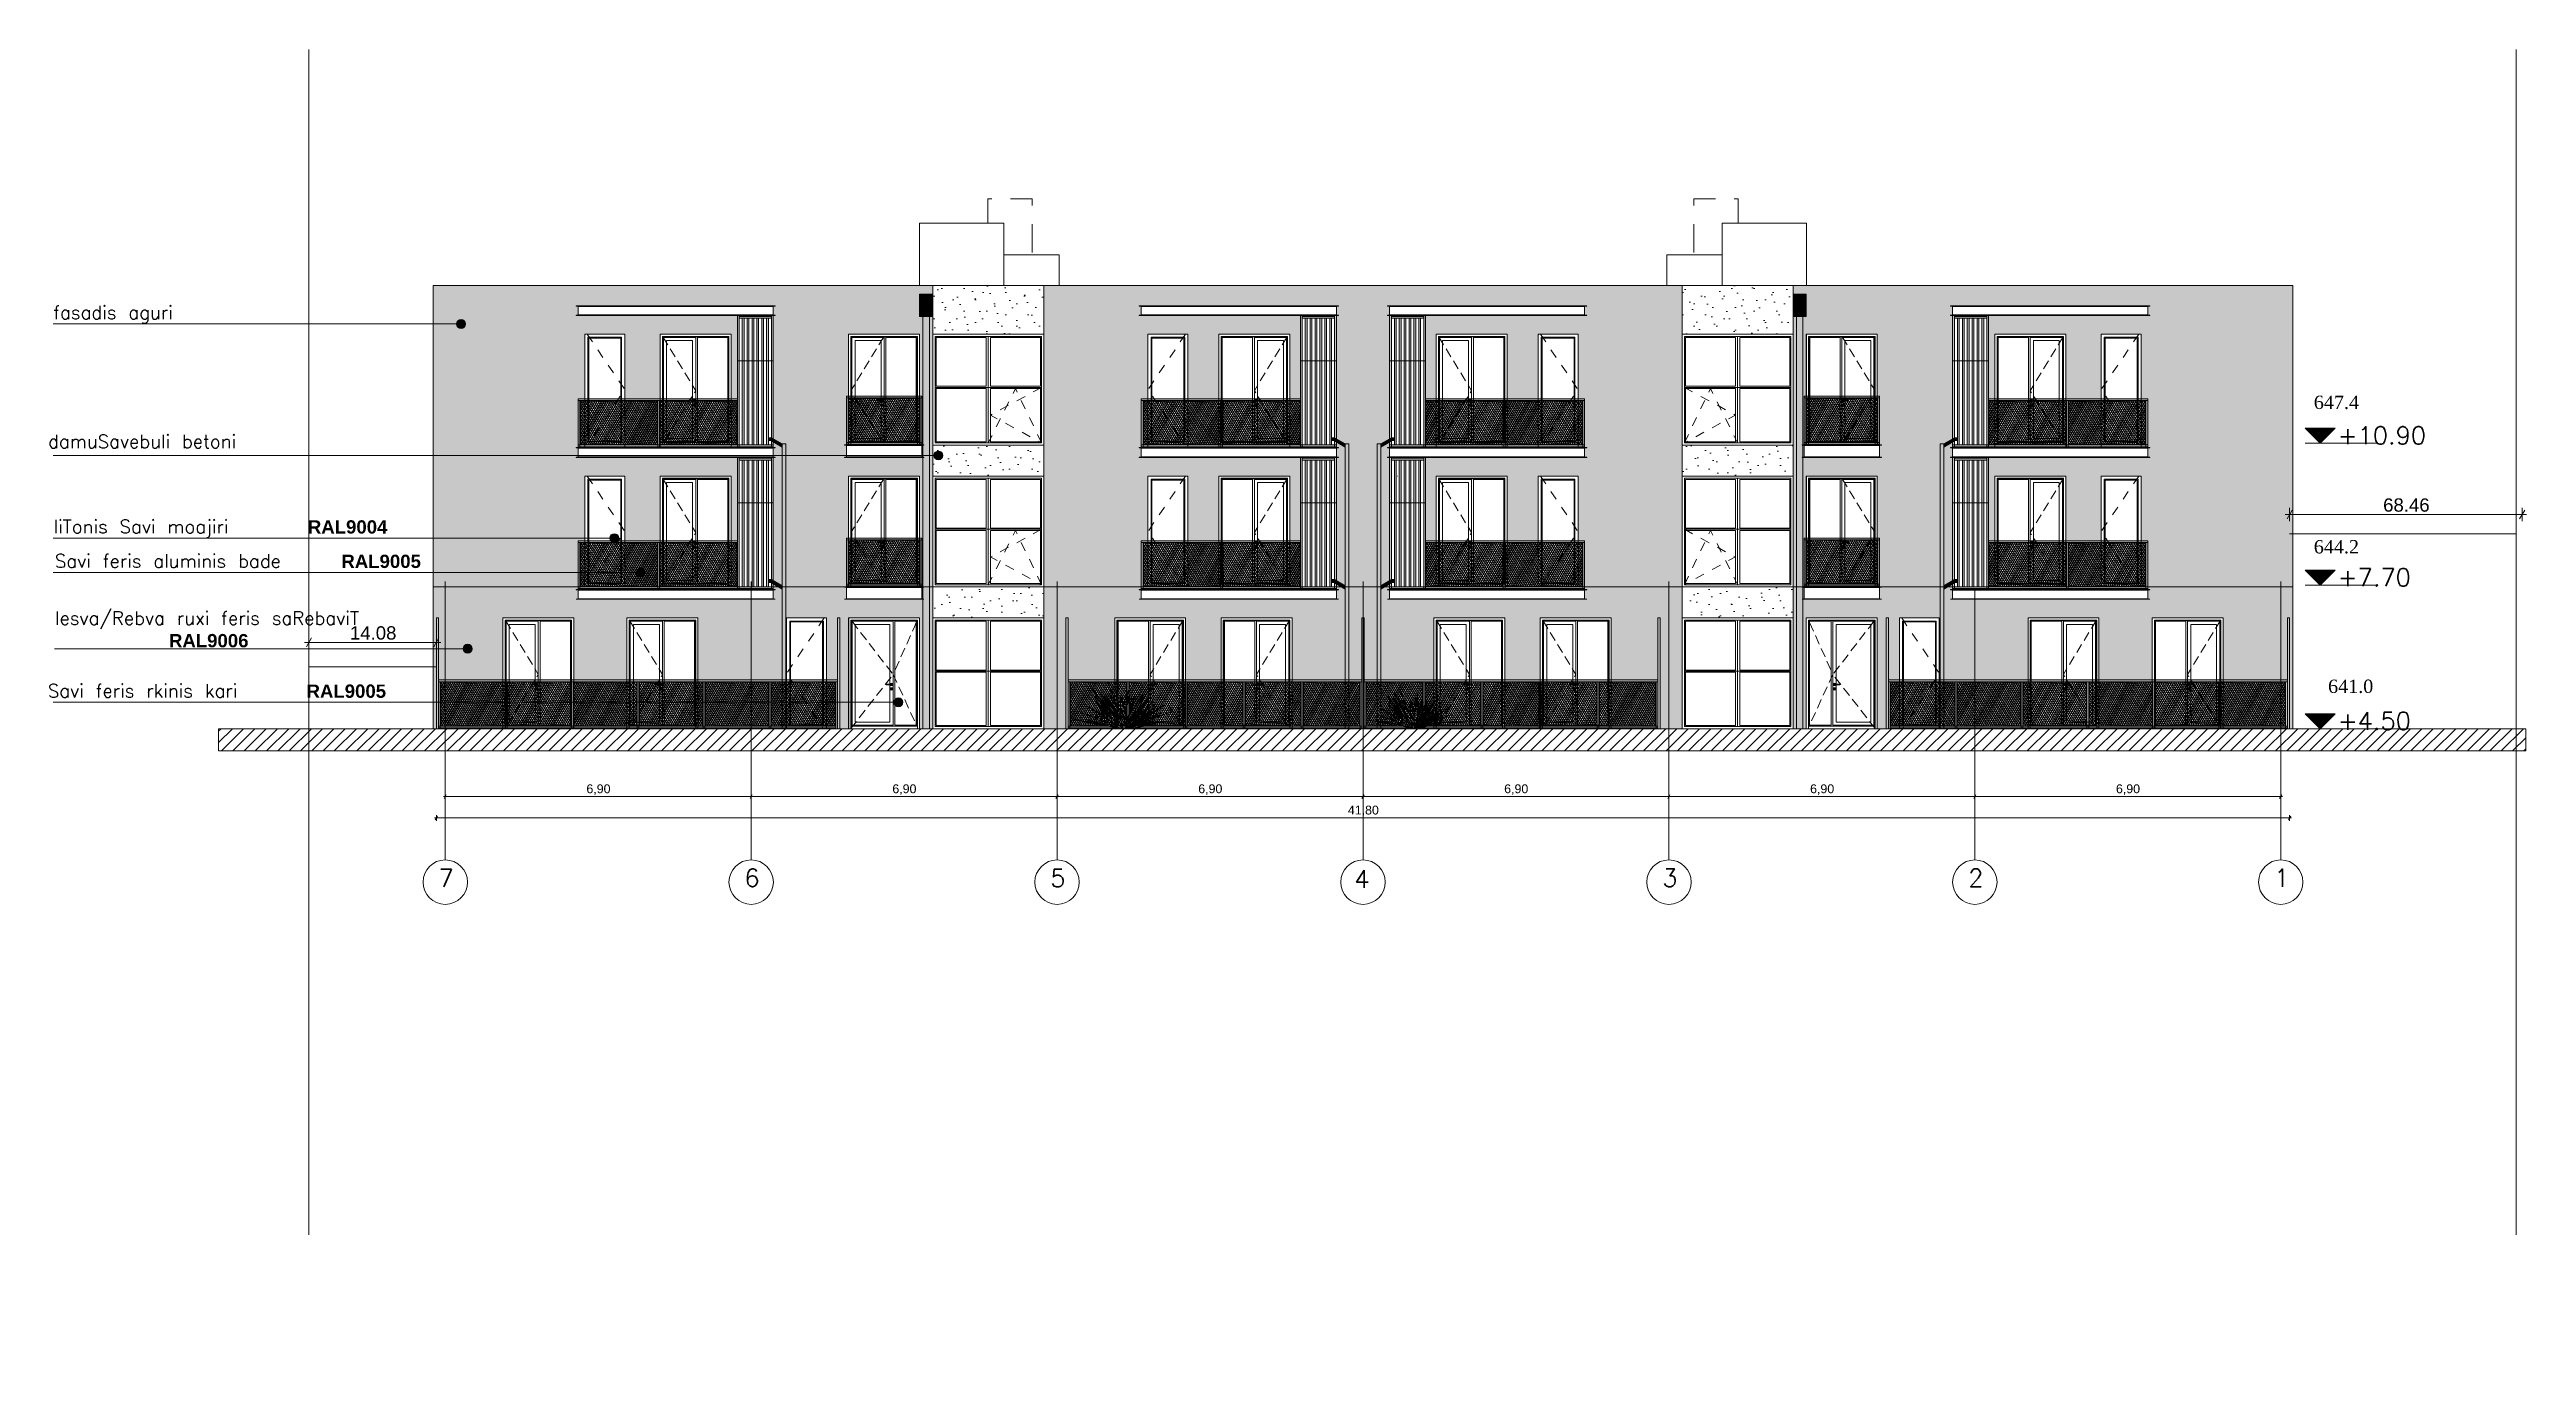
# Model space of a CAD drawing. Header units: metres. Extents: x 476297 to 476657, y 4620828 to 4621206.
# Drawn here: x 476601.1 to 476656.9, y 4621061.7 to 4621091.3 of the extents above; entities that cross this region are included whole.
import ezdxf

# ---------------------------------------------------------------- set-up
doc = ezdxf.new("R2010")
doc.units = ezdxf.units.M
doc.header["$MEASUREMENT"] = 0
doc.set_wipeout_variables(frame=1)
for name, pattern in [('Dashed', [0.423333, 0.211667, -0.211667]), ('Hidden Line', [0.3175, 0.211667, -0.105833]), ('Long Dashed', [1.058333, 0.635, -0.423333]), ('Wipeout_Contour', [1, 0, -1])]:
    doc.linetypes.add(name, pattern=pattern)
for name, color, linetype in [('0_Pen_No__1', 7, 'Continuous'), ('0_Pen_No__250', 7, 'Continuous'), ('0_Pen_No__7', 7, 'Continuous'), ('2D Drafting - General_Pen_No__7', 7, 'Continuous'), ('a-iataki_Pen_No__5_Pen_No__5', 7, 'Continuous'), ('Annotation - Text_Pen_No__7_Pen_No__7', 7, 'Continuous'), ('New2D Drafting - General', 7, 'Continuous'), ('New2D Drafting - General_Pen_No__1', 7, 'Continuous'), ('New2D Drafting - General_Pen_No__30_Pen_No__9_Pen_No__9', 7, 'Continuous'), ('New2D Drafting - General_Pen_No__7', 7, 'Continuous'), ('NewNew_piketebi_Pen_No__7', 7, 'Continuous'), ('NewR03_Nakveti', 7, 'Continuous'), ('Newshenobebi', 7, 'Continuous'), ('NewStructural - Bearing', 7, 'Continuous'), ('Structural - Bearing', 7, 'Continuous'), ('Structural - Bearing_Pen_No__7_Pen_No__7', 7, 'Continuous'), ('zoma', 7, 'Continuous'), ('zoma_Pen_No__1', 7, 'Continuous'), ('zoma_Pen_No__5', 7, 'Continuous'), ('zoma_Pen_No__5_Pen_No__5', 7, 'Continuous')]:
    doc.layers.add(name, color=color, linetype=linetype)
doc.styles.add('GENERATED_STYLE_2', font='arial.ttf')
doc.styles.add('GENERATED_STYLE_5', font='arialbd.ttf')
doc.styles.add('GENERATED_STYLE_6', font='times.ttf')
doc.linetypes.add('Break', pattern='A,0,[1,A-1 áƒ¡áƒ\x90áƒ®áƒšáƒ˜ - áƒ›áƒ¨áƒ”áƒœáƒ”áƒ‘áƒšáƒ”áƒ‘áƒ¡1.Shx,S=0.015679,R=0,X=0,Y=0],-1.975557,0', length=1.975557)
doc.dimstyles.new('GENERATED_STYLE__1', dxfattribs={"dimtxt": 0.2, "dimasz": 0.064421, "dimexe": 0.18, "dimexo": 0.003, "dimgap": 0.09, "dimtad": 1, "dimtih": 1, "dimtoh": 1, "dimzin": 0, "dimdsep": 46, "dimtxsty": 'GENERATED_STYLE_2', "dimblk": 'ARROWHEAD_2', "dimblk1": 'ARROWHEAD_2', "dimblk2": 'ARROWHEAD_2', "dimcen": 0.09, "dimclrd": 142, "dimclre": 142, "dimclrt": 142, "dimadec": 0, "dimazin": 0, "dimtfac": 1, "dimtdec": 4, "dimtmove": 0, "dimatfit": 3, "dimfxl": 1, "dimtolj": 1, "dimtzin": 0, "dimarcsym": 0})
doc.dimstyles.new('GENERATED_STYLE__3', dxfattribs={"dimtxt": 0.3, "dimasz": 0.152, "dimexe": 0.18, "dimexo": 0.003, "dimgap": 0.09, "dimtad": 1, "dimtih": 1, "dimtoh": 1, "dimzin": 0, "dimdsep": 46, "dimtxsty": 'GENERATED_STYLE_2', "dimblk": 'ARROWHEAD_2', "dimblk1": 'ARROWHEAD_2', "dimblk2": 'ARROWHEAD_2', "dimcen": 0.09, "dimclrd": 1, "dimclre": 1, "dimclrt": 1, "dimadec": 0, "dimazin": 0, "dimtfac": 1, "dimtdec": 4, "dimtmove": 0, "dimatfit": 3, "dimfxl": 1, "dimtolj": 1, "dimtzin": 0, "dimarcsym": 0})
pattern_1 = [(0, (476844.52715, 4621385.791044), (0, 0.06664), []), (90, (476844.52715, 4621385.79104), (-0.2448, 0), [0.06664, -0.06664]), (90, (476844.64955, 4621385.85768), (-0.2448, 0), [0.06664, -0.06664])]
pattern_2 = [(45, (476844.52715, 4621386.59104), (-0.25455844, 0.25455844), [0, -0.24, 0, -0.36]), (110, (476845.32715, 4621386.59104), (0.33828934, 0.12312725), [0, -0.176, 0, -0.304])]
pattern_3 = [(60, (476844.52715, 4621385.791044), (-0.038971143, 0.0225), []), (122.833095, (476844.52715, 4621385.791044), (0.0368060797, 0.01875), [])]

msp = doc.modelspace()

# ---------------------------------------------------------------- texts
at = {"layer": 'a-iataki_Pen_No__5_Pen_No__5', "color": 142, "linetype": 'Continuous', "lineweight": 0, "char_height": 0.4}
for s, insert, attachment_point in [('\\A1;{\\pql;\\Ftxt.shx;7}', (476609.844, 4621072.777), 1), ('\\A1;{\\pql;\\Ftxt.shx;6}', (476616.745, 4621072.783), 1), ('\\A1;{\\pql;\\Ftxt.shx;5}', (476623.645, 4621072.777), 1), ('\\A1;{\\pqr;\\Ftxt.shx;4}', (476630.845, 4621072.756), 3), ('\\A1;{\\pql;\\Ftxt.shx;3}', (476637.448, 4621072.783), 1), ('\\A1;{\\pql;\\Ftxt.shx;2}', (476644.348, 4621072.783), 1), ('\\A1;{\\pql;\\Ftxt.shx;1}', (476651.247, 4621072.783), 1)]:
    msp.add_mtext(s, dxfattribs=dict(at, insert=insert, attachment_point=attachment_point))
at = {"layer": 'Annotation - Text_Pen_No__7_Pen_No__7', "color": 142, "linetype": 'Continuous', "lineweight": 0, "char_height": 0.3, "attachment_point": 1}
for s, insert in [('\\A1;{\\pql;\\Ftxt.shx;fasadis aguri}', (476601.154, 4621085.486)), ('\\A1;{\\pql;\\Ftxt.shx;damuSavebuli \\Ftxt.shx;betoni}', (476601.039, 4621082.575)), ('\\A1;{\\pql;\\Ftxt.shx;liTonis Savi moajiri}', (476601.163, 4621080.655)), ('\\A1;{\\pql;\\Ftxt.shx;Savi feris aluminis \\Ftxt.shx;bade}', (476601.193, 4621079.88)), ('\\A1;{\\pql;\\Ftxt.shx;Savi feris\\Ftxt.shx; rkinis kari}', (476601.033, 4621076.952))]:
    msp.add_mtext(s, dxfattribs=dict(at, insert=insert))
at = {"layer": 'Annotation - Text_Pen_No__7_Pen_No__7', "color": 142, "linetype": 'Continuous', "lineweight": 0, "char_height": 0.3, "attachment_point": 3, "style": 'GENERATED_STYLE_5'}
for s, insert in [('\\A1;{\\pqr;\\fArial|b1|i0|c0|p34;RAL9004}', (476608.692, 4621080.648)), ('\\A1;{\\pqr;\\fArial|b1|i0|c0|p34;RAL9005}', (476609.448, 4621079.872)), ('\\A1;{\\pqr;\\fArial|b1|i0|c0|p34;RAL900\\fArial|b1|i0|c0|p34;6}', (476605.559, 4621078.083)), ('\\A1;{\\pqr;\\fArial|b1|i0|c0|p34;RAL9005}', (476608.662, 4621076.944))]:
    msp.add_mtext(s, dxfattribs=dict(at, insert=insert))
at = {"layer": 'Annotation - Text_Pen_No__7_Pen_No__7', "color": 142, "linetype": 'Continuous', "lineweight": 0, "insert": (476601.193, 4621078.592), "char_height": 0.3, "width": 7.51574, "attachment_point": 1, "line_spacing_factor": 0.85997}
msp.add_mtext('\\A1;{\\pql;\\Ftxt.shx;lesva/Rebva \\Ftxt.shx;ruxi\\Ftxt.shx; feris saRebaviT}', dxfattribs=at)
at = {"layer": 'NewNew_piketebi_Pen_No__7', "color": 1, "linetype": 'Continuous', "lineweight": 0, "char_height": 0.3, "attachment_point": 4, "style": 'GENERATED_STYLE_6'}
for s, insert in [('\\A1;{\\pql;\\fTimes New Roman|b0|i0|c0|p18;6\\fTimes New Roman|b0|i0|c0|p18;4\\fTimes New Roman|b0|i0|c0|p18;7.4}', (476652.142, 4621083.305)), ('\\A1;{\\pql;\\fTimes New Roman|b0|i0|c0|p18;6\\fTimes New Roman|b0|i0|c0|p18;44\\fTimes New Roman|b0|i0|c0|p18;.\\fTimes New Roman|b0|i0|c0|p18;2}', (476652.142, 4621080.048)), ('\\A1;{\\pql;\\fTimes New Roman|b0|i0|c0|p18;6\\fTimes New Roman|b0|i0|c0|p18;41\\fTimes New Roman|b0|i0|c0|p18;.\\fTimes New Roman|b0|i0|c0|p18;0}', (476652.464, 4621076.901))]:
    msp.add_mtext(s, dxfattribs=dict(at, insert=insert))
at = {"layer": 'zoma_Pen_No__1', "color": 142, "linetype": 'Continuous', "lineweight": 0, "char_height": 0.4, "attachment_point": 7, "rotation": 0.014}
for s, insert in [('\\A1;{\\pql;\\Ftxt.shx;+\\Ftxt.shx;10\\Ftxt.shx;.\\Ftxt.shx;9\\Ftxt.shx;0}', (476652.685, 4621082.361)), ('\\A1;{\\pql;\\Ftxt.shx;+\\Ftxt.shx;7\\Ftxt.shx;.\\Ftxt.shx;7\\Ftxt.shx;0}', (476652.686, 4621079.161)), ('\\A1;{\\pql;\\Ftxt.shx;+\\Ftxt.shx;4\\Ftxt.shx;.\\Ftxt.shx;5\\Ftxt.shx;0}', (476652.687, 4621075.923))]:
    msp.add_mtext(s, dxfattribs=dict(at, insert=insert))

# ---------------------------------------------------------------- blocks, each defined once
blk = doc.blocks.new('*D28', base_point=(476844.527, 4621385.791))
at = {"layer": 'zoma', "color": 142, "linetype": 'Continuous', "lineweight": 0, "transparency": 16777216}
for p, q in [((476609.955, 4621074.415), (476609.997, 4621074.415)), ((476610.021, 4621074.458), (476609.972, 4621074.373)), ((476609.997, 4621074.352), (476609.997, 4621074.479)), ((476609.997, 4621074.415), (476616.897, 4621074.415)), ((476616.921, 4621074.458), (476616.872, 4621074.373)), ((476616.897, 4621074.352), (476616.897, 4621074.479))]:
    blk.add_line(p, q, dxfattribs=at)
at = {"layer": 'zoma', "color": 142, "lineweight": 0, "transparency": 16777216, "insert": (476613.181, 4621074.455), "char_height": 0.2, "attachment_point": 7, "style": 'GENERATED_STYLE_2'}
blk.add_mtext('\\A1;{\\pql;\\fArial CYR|b0|i0|c204|p34;6,90}', dxfattribs=at)
blk = doc.blocks.new('ARROWHEAD_2')
at = {"color": 0, "linetype": 'Continuous', "lineweight": 0}
for p, q in [((0, 0), (-1, 0)), ((-0.38, -0.66), (0.38, 0.66))]:
    blk.add_line(p, q, dxfattribs=at)
blk = doc.blocks.new('*D29', base_point=(476844.527, 4621385.791))
at = {"layer": 'zoma', "color": 142, "linetype": 'Continuous', "lineweight": 0, "transparency": 16777216}
for p, q in [((476616.921, 4621074.458), (476616.872, 4621074.373)), ((476616.897, 4621074.352), (476616.897, 4621074.479)), ((476616.897, 4621074.415), (476623.797, 4621074.415)), ((476623.821, 4621074.458), (476623.772, 4621074.373)), ((476623.797, 4621074.352), (476623.797, 4621074.479))]:
    blk.add_line(p, q, dxfattribs=at)
at = {"layer": 'zoma', "color": 142, "lineweight": 0, "transparency": 16777216, "insert": (476620.081, 4621074.455), "char_height": 0.2, "attachment_point": 7, "style": 'GENERATED_STYLE_2'}
blk.add_mtext('\\A1;{\\pql;\\fArial CYR|b0|i0|c204|p34;6,90}', dxfattribs=at)
blk = doc.blocks.new('*D30', base_point=(476844.527, 4621385.791))
at = {"layer": 'zoma', "color": 142, "linetype": 'Continuous', "lineweight": 0, "transparency": 16777216}
for p, q in [((476623.821, 4621074.458), (476623.772, 4621074.373)), ((476623.797, 4621074.352), (476623.797, 4621074.479)), ((476623.797, 4621074.415), (476630.697, 4621074.415)), ((476630.721, 4621074.458), (476630.672, 4621074.373)), ((476630.697, 4621074.352), (476630.697, 4621074.479))]:
    blk.add_line(p, q, dxfattribs=at)
at = {"layer": 'zoma', "color": 142, "lineweight": 0, "transparency": 16777216, "insert": (476626.981, 4621074.455), "char_height": 0.2, "attachment_point": 7, "style": 'GENERATED_STYLE_2'}
blk.add_mtext('\\A1;{\\pql;\\fArial CYR|b0|i0|c204|p34;6,90}', dxfattribs=at)
blk = doc.blocks.new('*D31', base_point=(476844.527, 4621385.791))
at = {"layer": 'zoma', "color": 142, "linetype": 'Continuous', "lineweight": 0, "transparency": 16777216}
for p, q in [((476630.721, 4621074.458), (476630.672, 4621074.373)), ((476630.697, 4621074.352), (476630.697, 4621074.479)), ((476630.697, 4621074.415), (476637.597, 4621074.415)), ((476637.621, 4621074.458), (476637.572, 4621074.373)), ((476637.597, 4621074.352), (476637.597, 4621074.479))]:
    blk.add_line(p, q, dxfattribs=at)
at = {"layer": 'zoma', "color": 142, "lineweight": 0, "transparency": 16777216, "insert": (476633.881, 4621074.455), "char_height": 0.2, "attachment_point": 7, "style": 'GENERATED_STYLE_2'}
blk.add_mtext('\\A1;{\\pql;\\fArial CYR|b0|i0|c204|p34;6,90}', dxfattribs=at)
blk = doc.blocks.new('*D32', base_point=(476844.527, 4621385.791))
at = {"layer": 'zoma', "color": 142, "linetype": 'Continuous', "lineweight": 0, "transparency": 16777216}
for p, q in [((476637.621, 4621074.458), (476637.572, 4621074.373)), ((476637.597, 4621074.352), (476637.597, 4621074.479)), ((476637.597, 4621074.415), (476644.497, 4621074.415)), ((476644.521, 4621074.458), (476644.472, 4621074.373)), ((476644.497, 4621074.352), (476644.497, 4621074.479))]:
    blk.add_line(p, q, dxfattribs=at)
at = {"layer": 'zoma', "color": 142, "lineweight": 0, "transparency": 16777216, "insert": (476640.781, 4621074.455), "char_height": 0.2, "attachment_point": 7, "style": 'GENERATED_STYLE_2'}
blk.add_mtext('\\A1;{\\pql;\\fArial CYR|b0|i0|c204|p34;6,90}', dxfattribs=at)
blk = doc.blocks.new('*D33', base_point=(476844.527, 4621385.791))
at = {"layer": 'zoma', "color": 142, "linetype": 'Continuous', "lineweight": 0, "transparency": 16777216}
for p, q in [((476644.521, 4621074.458), (476644.472, 4621074.373)), ((476644.497, 4621074.352), (476644.497, 4621074.479)), ((476644.497, 4621074.415), (476651.396, 4621074.415)), ((476651.372, 4621074.373), (476651.421, 4621074.458)), ((476651.396, 4621074.352), (476651.396, 4621074.479)), ((476651.396, 4621074.415), (476651.438, 4621074.415))]:
    blk.add_line(p, q, dxfattribs=at)
at = {"layer": 'zoma', "color": 142, "lineweight": 0, "transparency": 16777216, "insert": (476647.68, 4621074.455), "char_height": 0.2, "attachment_point": 7, "style": 'GENERATED_STYLE_2'}
blk.add_mtext('\\A1;{\\pql;\\fArial CYR|b0|i0|c204|p34;6,90}', dxfattribs=at)
blk = doc.blocks.new('*D34', base_point=(476844.527, 4621385.791))
at = {"layer": 'zoma', "color": 142, "linetype": 'Continuous', "lineweight": 0, "transparency": 16777216}
for p, q in [((476609.755, 4621073.935), (476609.797, 4621073.935)), ((476609.821, 4621073.977), (476609.772, 4621073.892)), ((476609.797, 4621073.871), (476609.797, 4621073.998)), ((476609.797, 4621073.935), (476651.597, 4621073.935)), ((476651.572, 4621073.892), (476651.621, 4621073.977)), ((476651.597, 4621073.871), (476651.597, 4621073.998)), ((476651.597, 4621073.935), (476651.638, 4621073.935))]:
    blk.add_line(p, q, dxfattribs=at)
at = {"layer": 'zoma', "color": 142, "lineweight": 0, "transparency": 16777216, "insert": (476630.355, 4621073.975), "char_height": 0.2, "attachment_point": 7, "style": 'GENERATED_STYLE_2'}
blk.add_mtext('\\A1;{\\pql;\\fArial CYR|b0|i0|c204|p34;41,80}', dxfattribs=at)
blk = doc.blocks.new('*D35', base_point=(476844.527, 4621385.791))
at = {"layer": 'zoma', "color": 1, "linetype": 'Continuous', "lineweight": 0, "transparency": 16777216}
for p, q in [((476606.981, 4621077.993), (476606.866, 4621077.793)), ((476606.923, 4621077.743), (476606.923, 4621078.043)), ((476609.739, 4621077.793), (476609.854, 4621077.993)), ((476609.797, 4621077.743), (476609.797, 4621078.043)), ((476606.826, 4621077.893), (476606.923, 4621077.893)), ((476606.923, 4621077.893), (476609.797, 4621077.893)), ((476609.797, 4621077.893), (476609.894, 4621077.893))]:
    blk.add_line(p, q, dxfattribs=at)
at = {"layer": 'zoma', "color": 1, "lineweight": 0, "transparency": 16777216, "insert": (476607.847, 4621077.953), "char_height": 0.3, "attachment_point": 7, "style": 'GENERATED_STYLE_2'}
blk.add_mtext('\\A1;{\\pql;\\fArial CYR|b0|i0|c204|p34;14.08}', dxfattribs=at)
blk = doc.blocks.new('*D36', base_point=(476844.527, 4621385.791))
at = {"layer": 'zoma', "color": 1, "linetype": 'Continuous', "lineweight": 0, "transparency": 16777216}
for p, q in [((476651.499, 4621080.778), (476651.597, 4621080.778)), ((476651.654, 4621080.878), (476651.539, 4621080.678)), ((476651.597, 4621080.628), (476651.597, 4621080.928)), ((476651.597, 4621080.778), (476656.841, 4621080.778)), ((476656.783, 4621080.678), (476656.899, 4621080.878)), ((476656.841, 4621080.628), (476656.841, 4621080.928)), ((476656.841, 4621080.778), (476656.939, 4621080.778))]:
    blk.add_line(p, q, dxfattribs=at)
at = {"layer": 'zoma', "color": 1, "lineweight": 0, "transparency": 16777216, "insert": (476653.706, 4621080.838), "char_height": 0.3, "attachment_point": 7, "style": 'GENERATED_STYLE_2'}
blk.add_mtext('\\A1;{\\pql;\\fArial CYR|b0|i0|c204|p34;68.46}', dxfattribs=at)
blk = doc.blocks.new('Line_16', base_point=(476613.812, 4621080.246))
at = {"layer": 'zoma_Pen_No__5', "linetype": 'Continuous', "lineweight": 0}
blk.add_hatch(color=142, dxfattribs=at).paths.add_polyline_path([(476613.712, 4621080.246), (476613.719, 4621080.207), (476613.741, 4621080.175), (476613.773, 4621080.153), (476613.812, 4621080.146), (476613.85, 4621080.153), (476613.882, 4621080.175), (476613.904, 4621080.207), (476613.912, 4621080.246), (476613.904, 4621080.284), (476613.882, 4621080.316), (476613.85, 4621080.338), (476613.812, 4621080.346), (476613.773, 4621080.338), (476613.741, 4621080.316), (476613.719, 4621080.284)])
at = {"layer": 'zoma_Pen_No__5', "color": 142, "linetype": 'Continuous', "lineweight": 0}
blk.add_line((476613.712, 4621080.246), (476601.154, 4621080.246), dxfattribs=at)
blk.add_circle((476613.812, 4621080.246), 0.1, dxfattribs=at)
blk = doc.blocks.new('Line_17', base_point=(476610.354, 4621085.075))
at = {"layer": 'zoma_Pen_No__5', "linetype": 'Continuous', "lineweight": 0}
blk.add_hatch(color=142, dxfattribs=at).paths.add_polyline_path([(476610.254, 4621085.075), (476610.262, 4621085.037), (476610.284, 4621085.005), (476610.316, 4621084.983), (476610.354, 4621084.975), (476610.393, 4621084.983), (476610.425, 4621085.005), (476610.447, 4621085.037), (476610.454, 4621085.075), (476610.447, 4621085.114), (476610.425, 4621085.146), (476610.393, 4621085.168), (476610.354, 4621085.175), (476610.316, 4621085.168), (476610.284, 4621085.146), (476610.262, 4621085.114)])
at = {"layer": 'zoma_Pen_No__5', "color": 142, "linetype": 'Continuous', "lineweight": 0}
blk.add_line((476610.254, 4621085.075), (476601.154, 4621085.075), dxfattribs=at)
blk.add_circle((476610.354, 4621085.075), 0.1, dxfattribs=at)
blk = doc.blocks.new('Line_18', base_point=(476620.218, 4621076.542))
at = {"layer": 'zoma_Pen_No__5', "linetype": 'Continuous', "lineweight": 0}
blk.add_hatch(color=142, dxfattribs=at).paths.add_polyline_path([(476620.118, 4621076.542), (476620.125, 4621076.503), (476620.147, 4621076.471), (476620.179, 4621076.449), (476620.218, 4621076.442), (476620.256, 4621076.449), (476620.288, 4621076.471), (476620.31, 4621076.503), (476620.318, 4621076.542), (476620.31, 4621076.58), (476620.288, 4621076.612), (476620.256, 4621076.634), (476620.218, 4621076.642), (476620.179, 4621076.634), (476620.147, 4621076.612), (476620.125, 4621076.58)])
at = {"layer": 'zoma_Pen_No__5', "color": 142, "linetype": 'Continuous', "lineweight": 0}
blk.add_line((476620.118, 4621076.542), (476601.154, 4621076.542), dxfattribs=at)
blk.add_circle((476620.218, 4621076.542), 0.1, dxfattribs=at)
blk = doc.blocks.new('Line_19', base_point=(476614.409, 4621079.469))
at = {"layer": 'zoma_Pen_No__5', "linetype": 'Continuous', "lineweight": 0}
blk.add_hatch(color=142, dxfattribs=at).paths.add_polyline_path([(476614.309, 4621079.469), (476614.316, 4621079.431), (476614.338, 4621079.398), (476614.37, 4621079.377), (476614.409, 4621079.369), (476614.447, 4621079.377), (476614.479, 4621079.398), (476614.501, 4621079.431), (476614.509, 4621079.469), (476614.501, 4621079.507), (476614.479, 4621079.54), (476614.447, 4621079.561), (476614.409, 4621079.569), (476614.37, 4621079.561), (476614.338, 4621079.54), (476614.316, 4621079.507)])
at = {"layer": 'zoma_Pen_No__5', "color": 142, "linetype": 'Continuous', "lineweight": 0}
blk.add_line((476614.309, 4621079.469), (476601.154, 4621079.469), dxfattribs=at)
blk.add_circle((476614.409, 4621079.469), 0.1, dxfattribs=at)
blk = doc.blocks.new('Line_20', base_point=(476621.12, 4621082.11))
at = {"layer": 'zoma_Pen_No__5', "linetype": 'Continuous', "lineweight": 0}
blk.add_hatch(color=142, dxfattribs=at).paths.add_polyline_path([(476621.02, 4621082.11), (476621.028, 4621082.072), (476621.05, 4621082.04), (476621.082, 4621082.018), (476621.12, 4621082.01), (476621.159, 4621082.018), (476621.191, 4621082.04), (476621.213, 4621082.072), (476621.22, 4621082.11), (476621.213, 4621082.149), (476621.191, 4621082.181), (476621.159, 4621082.203), (476621.12, 4621082.21), (476621.082, 4621082.203), (476621.05, 4621082.181), (476621.028, 4621082.149)])
at = {"layer": 'zoma_Pen_No__5', "color": 142, "linetype": 'Continuous', "lineweight": 0}
blk.add_line((476621.02, 4621082.11), (476601.154, 4621082.11), dxfattribs=at)
blk.add_circle((476621.12, 4621082.11), 0.1, dxfattribs=at)
blk = doc.blocks.new('Line_54', base_point=(476610.503, 4621077.751))
at = {"layer": 'zoma_Pen_No__5', "linetype": 'Continuous', "lineweight": 0}
blk.add_hatch(color=142, dxfattribs=at).paths.add_polyline_path([(476610.403, 4621077.751), (476610.41, 4621077.712), (476610.432, 4621077.68), (476610.465, 4621077.658), (476610.503, 4621077.651), (476610.541, 4621077.658), (476610.574, 4621077.68), (476610.595, 4621077.712), (476610.603, 4621077.751), (476610.595, 4621077.789), (476610.574, 4621077.821), (476610.541, 4621077.843), (476610.503, 4621077.851), (476610.465, 4621077.843), (476610.432, 4621077.821), (476610.41, 4621077.789)])
at = {"layer": 'zoma_Pen_No__5', "color": 142, "linetype": 'Continuous', "lineweight": 0}
blk.add_line((476610.403, 4621077.751), (476601.184, 4621077.751), dxfattribs=at)
blk.add_circle((476610.503, 4621077.751), 0.1, dxfattribs=at)

# ---------------------------------------------------------------- dimensions: what is measured, and where the dimension line sits
at = {"layer": 'zoma', "color": 1, "linetype": 'Continuous', "lineweight": 0}
for base, p1, p2, text, picture, middle in [((476656.841, 4621080.778), (476651.597, 4621080.531), (476656.841, 4621080.778), '68.46', '*D36', (476654.21, 4621080.988)), ((476609.797, 4621077.893), (476606.923, 4621075.978), (476609.797, 4621076.325), '14.08', '*D35', (476608.351, 4621078.103))]:
    dim = msp.add_linear_dim(base=base, p1=p1, p2=p2, text=text, dimstyle='GENERATED_STYLE__3', dxfattribs=at)
    dim.commit()
    dim.dimension.update_dxf_attribs({"geometry": picture, "text_midpoint": middle, "dimtype": 160})
at = {"layer": 'zoma', "color": 142, "linetype": 'Continuous', "lineweight": 0}
for base, p1, p2, picture, middle in [((476651.396, 4621074.415), (476644.497, 4621079.537), (476651.396, 4621079.537), '*D33', (476647.94, 4621074.555)), ((476616.897, 4621074.415), (476609.997, 4621077.755), (476616.897, 4621077.922), '*D28', (476613.44, 4621074.555)), ((476651.597, 4621073.935), (476609.797, 4621061.842), (476651.597, 4621061.721), '*D34', (476630.691, 4621074.075))]:
    dim = msp.add_linear_dim(base=base, p1=p1, p2=p2, dimstyle='GENERATED_STYLE__1', dxfattribs=at)
    dim.commit()
    dim.dimension.update_dxf_attribs({"geometry": picture, "text_midpoint": middle, "dimtype": 160})

# ---------------------------------------------------------------- hatches: boundary and pattern name
at = {"layer": '0_Pen_No__250', "linetype": 'Continuous', "lineweight": 0}
for color, points in [(250, [(476617.596, 4621082.371), (476617.356, 4621082.51), (476617.286, 4621082.51), (476617.286, 4621082.446), (476617.34, 4621082.446), (476617.596, 4621082.297)]), (250, [(476643.796, 4621082.371), (476644.036, 4621082.51), (476644.106, 4621082.51), (476644.106, 4621082.446), (476644.052, 4621082.446), (476643.796, 4621082.297)]), (142, [(476652.283, 4621082.385), (476652.621, 4621082.723), (476651.945, 4621082.722)]), (250, [(476617.676, 4621075.946), (476617.596, 4621075.946), (476617.596, 4621082.371), (476617.676, 4621082.371)]), (250, [(476643.796, 4621075.946), (476643.796, 4621082.371), (476643.716, 4621082.371), (476643.716, 4621075.946)]), (250, [(476617.596, 4621079.097), (476617.596, 4621079.171), (476617.356, 4621079.31), (476617.286, 4621079.31), (476617.286, 4621079.246), (476617.34, 4621079.246)]), (250, [(476643.796, 4621079.097), (476643.796, 4621079.171), (476644.036, 4621079.31), (476644.106, 4621079.31), (476644.106, 4621079.246), (476644.052, 4621079.246)]), (142, [(476652.284, 4621079.185), (476652.621, 4621079.523), (476651.946, 4621079.522)]), (142, [(476652.285, 4621075.946), (476652.622, 4621076.283), (476651.947, 4621076.283)])]:
    msp.add_hatch(color=color, dxfattribs=at).paths.add_polyline_path(points)
at = {"layer": '2D Drafting - General_Pen_No__7', "linetype": 'Continuous', "lineweight": 0}
h = msp.add_hatch(dxfattribs=at)
h.set_pattern_fill('MASONRY_BLOCK', style=0, pattern_type=2)
h.set_pattern_definition([(45, (476844.52715, 4621385.79104), (-0.12727922, 0.12727922), [])])
h.paths.add_polyline_path([(476604.883, 4621075.446), (476604.883, 4621075.946), (476656.923, 4621075.946), (476656.923, 4621075.446)])
at = {"layer": 'New2D Drafting - General', "linetype": 'Continuous', "lineweight": 0}
h = msp.add_hatch(dxfattribs=at)
h.set_pattern_fill('BATT_INSULATION', style=0, pattern_type=2)
h.set_pattern_definition(pattern_3)
h.paths.add_polyline_path([(476613.046, 4621083.336), (476614.781, 4621083.336), (476614.781, 4621082.356), (476613.046, 4621082.356)])
h = msp.add_hatch(dxfattribs=at)
h.set_pattern_fill('BATT_INSULATION', style=0, pattern_type=2)
h.set_pattern_definition(pattern_3)
h.paths.add_polyline_path([(476614.841, 4621083.336), (476616.576, 4621083.336), (476616.576, 4621082.356), (476614.841, 4621082.356)])
h = msp.add_hatch(dxfattribs=at)
h.set_pattern_fill('BATT_INSULATION', style=0, pattern_type=2)
h.set_pattern_definition(pattern_3)
h.paths.add_polyline_path([(476619.096, 4621083.396), (476620.696, 4621083.396), (476620.696, 4621082.416), (476619.096, 4621082.416)])
h = msp.add_hatch(dxfattribs=at)
h.set_pattern_fill('BATT_INSULATION', style=0, pattern_type=2)
h.set_pattern_definition(pattern_3)
h.paths.add_polyline_path([(476642.296, 4621083.396), (476640.696, 4621083.396), (476640.696, 4621082.416), (476642.296, 4621082.416)])
h = msp.add_hatch(dxfattribs=at)
h.set_pattern_fill('BATT_INSULATION', style=0, pattern_type=2)
h.set_pattern_definition(pattern_3)
h.paths.add_polyline_path([(476646.551, 4621083.336), (476644.816, 4621083.336), (476644.816, 4621082.356), (476646.551, 4621082.356)])
h = msp.add_hatch(dxfattribs=at)
h.set_pattern_fill('BATT_INSULATION', style=0, pattern_type=2)
h.set_pattern_definition(pattern_3)
h.paths.add_polyline_path([(476648.346, 4621083.336), (476646.611, 4621083.336), (476646.611, 4621082.356), (476648.346, 4621082.356)])
h = msp.add_hatch(dxfattribs=at)
h.set_pattern_fill('BATT_INSULATION', style=0, pattern_type=2)
h.set_pattern_definition(pattern_3)
h.paths.add_polyline_path([(476619.096, 4621080.196), (476620.696, 4621080.196), (476620.696, 4621079.216), (476619.096, 4621079.216)])
h = msp.add_hatch(dxfattribs=at)
h.set_pattern_fill('BATT_INSULATION', style=0, pattern_type=2)
h.set_pattern_definition(pattern_3)
h.paths.add_polyline_path([(476642.296, 4621080.196), (476640.696, 4621080.196), (476640.696, 4621079.216), (476642.296, 4621079.216)])
h = msp.add_hatch(dxfattribs=at)
h.set_pattern_fill('BATT_INSULATION', style=0, pattern_type=2)
h.set_pattern_definition(pattern_3)
h.paths.add_polyline_path([(476613.046, 4621080.136), (476614.781, 4621080.136), (476614.781, 4621079.156), (476613.046, 4621079.156)])
h = msp.add_hatch(dxfattribs=at)
h.set_pattern_fill('BATT_INSULATION', style=0, pattern_type=2)
h.set_pattern_definition(pattern_3)
h.paths.add_polyline_path([(476614.841, 4621080.136), (476616.576, 4621080.136), (476616.576, 4621079.156), (476614.841, 4621079.156)])
h = msp.add_hatch(dxfattribs=at)
h.set_pattern_fill('BATT_INSULATION', style=0, pattern_type=2)
h.set_pattern_definition(pattern_3)
h.paths.add_polyline_path([(476646.551, 4621080.136), (476644.816, 4621080.136), (476644.816, 4621079.156), (476646.551, 4621079.156)])
h = msp.add_hatch(dxfattribs=at)
h.set_pattern_fill('BATT_INSULATION', style=0, pattern_type=2)
h.set_pattern_definition(pattern_3)
h.paths.add_polyline_path([(476648.346, 4621080.136), (476646.611, 4621080.136), (476646.611, 4621079.156), (476648.346, 4621079.156)])
h = msp.add_hatch(dxfattribs=at)
h.set_pattern_fill('BATT_INSULATION', style=0, pattern_type=2)
h.set_pattern_definition(pattern_3)
h.paths.add_polyline_path([(476611.343, 4621076.996), (476609.896, 4621076.996), (476609.896, 4621076.015), (476611.343, 4621076.015)])
h = msp.add_hatch(dxfattribs=at)
h.set_pattern_fill('BATT_INSULATION', style=0, pattern_type=2)
h.set_pattern_definition(pattern_3)
h.paths.add_polyline_path([(476612.83, 4621076.996), (476611.403, 4621076.996), (476611.403, 4621076.015), (476612.83, 4621076.015)])
h = msp.add_hatch(dxfattribs=at)
h.set_pattern_fill('BATT_INSULATION', style=0, pattern_type=2)
h.set_pattern_definition(pattern_3)
h.paths.add_polyline_path([(476614.317, 4621076.996), (476612.89, 4621076.996), (476612.89, 4621076.015), (476614.317, 4621076.015)])
h = msp.add_hatch(dxfattribs=at)
h.set_pattern_fill('BATT_INSULATION', style=0, pattern_type=2)
h.set_pattern_definition(pattern_3)
h.paths.add_polyline_path([(476615.804, 4621076.996), (476614.377, 4621076.996), (476614.377, 4621076.015), (476615.804, 4621076.015)])
h = msp.add_hatch(dxfattribs=at)
h.set_pattern_fill('BATT_INSULATION', style=0, pattern_type=2)
h.set_pattern_definition(pattern_3)
h.paths.add_polyline_path([(476617.291, 4621076.015), (476617.291, 4621076.996), (476615.864, 4621076.996), (476615.864, 4621076.015)])
h = msp.add_hatch(dxfattribs=at)
h.set_pattern_fill('BATT_INSULATION', style=0, pattern_type=2)
h.set_pattern_definition(pattern_3)
h.paths.add_polyline_path([(476618.796, 4621076.996), (476617.351, 4621076.996), (476617.351, 4621076.015), (476618.796, 4621076.015)])
h = msp.add_hatch(dxfattribs=at)
h.set_pattern_fill('BATT_INSULATION', style=0, pattern_type=2)
h.set_pattern_definition(pattern_3)
h.paths.add_polyline_path([(476627.984, 4621076.996), (476626.735, 4621076.996), (476626.735, 4621076.015), (476627.984, 4621076.015)])
h = msp.add_hatch(dxfattribs=at)
h.set_pattern_fill('BATT_INSULATION', style=0, pattern_type=2)
h.set_pattern_definition(pattern_3)
h.paths.add_polyline_path([(476629.293, 4621076.996), (476628.044, 4621076.996), (476628.044, 4621076.015), (476629.293, 4621076.015)])
h = msp.add_hatch(dxfattribs=at)
h.set_pattern_fill('BATT_INSULATION', style=0, pattern_type=2)
h.set_pattern_definition(pattern_3)
h.paths.add_polyline_path([(476633.41, 4621076.996), (476634.659, 4621076.996), (476634.659, 4621076.015), (476633.41, 4621076.015)])
h = msp.add_hatch(dxfattribs=at)
h.set_pattern_fill('BATT_INSULATION', style=0, pattern_type=2)
h.set_pattern_definition(pattern_3)
h.paths.add_polyline_path([(476634.719, 4621076.996), (476635.968, 4621076.996), (476635.968, 4621076.015), (476634.719, 4621076.015)])
h = msp.add_hatch(dxfattribs=at)
h.set_pattern_fill('BATT_INSULATION', style=0, pattern_type=2)
h.set_pattern_definition(pattern_3)
h.paths.add_polyline_path([(476636.028, 4621076.996), (476637.297, 4621076.996), (476637.297, 4621076.015), (476636.028, 4621076.015)])
h = msp.add_hatch(dxfattribs=at)
h.set_pattern_fill('BATT_INSULATION', style=0, pattern_type=2)
h.set_pattern_definition(pattern_3)
h.paths.add_polyline_path([(476642.597, 4621076.996), (476644.042, 4621076.996), (476644.042, 4621076.015), (476642.597, 4621076.015)])
h = msp.add_hatch(dxfattribs=at)
h.set_pattern_fill('BATT_INSULATION', style=0, pattern_type=2)
h.set_pattern_definition(pattern_3)
h.paths.add_polyline_path([(476644.102, 4621076.015), (476644.102, 4621076.996), (476645.529, 4621076.996), (476645.529, 4621076.015)])
h = msp.add_hatch(dxfattribs=at)
h.set_pattern_fill('BATT_INSULATION', style=0, pattern_type=2)
h.set_pattern_definition(pattern_3)
h.paths.add_polyline_path([(476645.589, 4621076.996), (476647.016, 4621076.996), (476647.016, 4621076.015), (476645.589, 4621076.015)])
h = msp.add_hatch(dxfattribs=at)
h.set_pattern_fill('BATT_INSULATION', style=0, pattern_type=2)
h.set_pattern_definition(pattern_3)
h.paths.add_polyline_path([(476647.076, 4621076.996), (476648.503, 4621076.996), (476648.503, 4621076.015), (476647.076, 4621076.015)])
h = msp.add_hatch(dxfattribs=at)
h.set_pattern_fill('BATT_INSULATION', style=0, pattern_type=2)
h.set_pattern_definition(pattern_3)
h.paths.add_polyline_path([(476648.563, 4621076.996), (476649.99, 4621076.996), (476649.99, 4621076.015), (476648.563, 4621076.015)])
h = msp.add_hatch(dxfattribs=at)
h.set_pattern_fill('BATT_INSULATION', style=0, pattern_type=2)
h.set_pattern_definition(pattern_3)
h.paths.add_polyline_path([(476650.05, 4621076.996), (476651.497, 4621076.996), (476651.497, 4621076.015), (476650.05, 4621076.015)])
at = {"layer": 'New2D Drafting - General_Pen_No__30_Pen_No__9_Pen_No__9', "linetype": 'Continuous', "lineweight": 0}
h = msp.add_hatch(dxfattribs=at)
h.set_pattern_fill('BRICK___RUNNING_BOND', color=252, style=0, pattern_type=2)
h.set_pattern_definition(pattern_1)
h.paths.add_polyline_path([(476620.996, 4621085.945), (476620.996, 4621079.145), (476620.746, 4621079.145), (476620.746, 4621079.146), (476620.696, 4621079.146), (476620.696, 4621081.646), (476619.096, 4621081.646), (476619.096, 4621079.146), (476619.046, 4621079.146), (476619.046, 4621079.145), (476617.396, 4621079.145), (476617.396, 4621085.486), (476612.996, 4621085.486), (476612.996, 4621085.266), (476616.586, 4621085.266), (476616.586, 4621082.286), (476616.446, 4621082.286), (476616.446, 4621084.846), (476614.846, 4621084.846), (476614.846, 4621082.286), (476614.046, 4621082.286), (476614.046, 4621084.846), (476613.146, 4621084.846), (476613.146, 4621082.286), (476612.996, 4621082.286), (476612.996, 4621082.066), (476616.586, 4621082.066), (476616.586, 4621079.145), (476616.446, 4621079.145), (476616.446, 4621081.646), (476614.846, 4621081.646), (476614.846, 4621079.145), (476614.046, 4621079.145), (476614.046, 4621081.646), (476613.146, 4621081.646), (476613.146, 4621079.145), (476609.726, 4621079.145), (476609.726, 4621085.945)])
h.paths.add_polyline_path([(476619.046, 4621082.346), (476619.096, 4621082.346), (476619.096, 4621084.846), (476620.696, 4621084.846), (476620.696, 4621082.346), (476620.746, 4621082.346), (476620.746, 4621082.066), (476619.046, 4621082.066)], flags=0)
for color, points in [(255, [(476616.626, 4621085.266), (476616.586, 4621085.266), (476616.586, 4621082.286), (476616.626, 4621082.286)]), (255, [(476616.626, 4621085.246), (476616.626, 4621085.205), (476617.356, 4621085.205), (476617.356, 4621085.246)]), (255, [(476617.356, 4621085.266), (476617.396, 4621085.266), (476617.396, 4621082.286), (476617.356, 4621082.286)]), (255, [(476644.036, 4621085.266), (476643.996, 4621085.266), (476643.996, 4621082.286), (476644.036, 4621082.286)]), (255, [(476644.766, 4621085.246), (476644.766, 4621085.205), (476644.036, 4621085.205), (476644.036, 4621085.246)]), (255, [(476644.766, 4621085.266), (476644.806, 4621085.266), (476644.806, 4621082.286), (476644.766, 4621082.286)]), (255, [(476616.696, 4621085.205), (476616.736, 4621085.205), (476616.736, 4621082.346), (476616.696, 4621082.346)]), (255, [(476616.846, 4621085.205), (476616.806, 4621085.205), (476616.806, 4621082.346), (476616.846, 4621082.346)]), (255, [(476616.956, 4621085.205), (476616.916, 4621085.205), (476616.916, 4621082.346), (476616.956, 4621082.346)]), (255, [(476617.066, 4621085.205), (476617.026, 4621085.205), (476617.026, 4621082.346), (476617.066, 4621082.346)]), (255, [(476617.176, 4621085.205), (476617.136, 4621085.205), (476617.136, 4621082.346), (476617.176, 4621082.346)]), (255, [(476617.246, 4621085.205), (476617.286, 4621085.205), (476617.286, 4621082.346), (476617.246, 4621082.346)]), (255, [(476644.146, 4621085.205), (476644.106, 4621085.205), (476644.106, 4621082.346), (476644.146, 4621082.346)]), (255, [(476644.216, 4621085.205), (476644.256, 4621085.205), (476644.256, 4621082.346), (476644.216, 4621082.346)]), (255, [(476644.326, 4621085.205), (476644.366, 4621085.205), (476644.366, 4621082.346), (476644.326, 4621082.346)]), (255, [(476644.436, 4621085.205), (476644.476, 4621085.205), (476644.476, 4621082.346), (476644.436, 4621082.346)]), (255, [(476644.546, 4621085.205), (476644.586, 4621085.205), (476644.586, 4621082.346), (476644.546, 4621082.346)]), (255, [(476644.696, 4621085.205), (476644.656, 4621085.205), (476644.656, 4621082.346), (476644.696, 4621082.346)]), (255, [(476612.996, 4621083.386), (476612.996, 4621083.346), (476616.586, 4621083.346), (476616.586, 4621083.386)]), (255, [(476612.996, 4621082.286), (476613.036, 4621082.286), (476613.036, 4621083.346), (476612.996, 4621083.346)]), (255, [(476613.036, 4621082.346), (476613.046, 4621082.356), (476613.046, 4621083.336), (476613.036, 4621083.346)]), (255, [(476614.781, 4621083.336), (476614.791, 4621083.346), (476613.036, 4621083.346), (476613.046, 4621083.336)]), (255, [(476614.791, 4621082.346), (476614.781, 4621082.356), (476614.781, 4621083.336), (476614.791, 4621083.346)]), (255, [(476614.791, 4621082.286), (476614.831, 4621082.286), (476614.831, 4621083.346), (476614.791, 4621083.346)]), (255, [(476616.576, 4621083.336), (476616.586, 4621083.346), (476614.831, 4621083.346), (476614.841, 4621083.336)]), (255, [(476614.831, 4621082.346), (476614.841, 4621082.356), (476614.841, 4621083.336), (476614.831, 4621083.346)]), (255, [(476616.586, 4621083.346), (476616.576, 4621083.336), (476616.576, 4621082.356), (476616.586, 4621082.346)]), (255, [(476620.746, 4621083.446), (476620.746, 4621083.406), (476619.046, 4621083.406), (476619.046, 4621083.446)]), (255, [(476619.086, 4621082.346), (476619.046, 4621082.346), (476619.046, 4621083.406), (476619.086, 4621083.406)]), (255, [(476619.086, 4621082.406), (476619.096, 4621082.416), (476619.096, 4621083.396), (476619.086, 4621083.406)]), (255, [(476620.696, 4621083.396), (476620.706, 4621083.406), (476619.086, 4621083.406), (476619.096, 4621083.396)]), (255, [(476620.696, 4621082.416), (476620.706, 4621082.406), (476620.706, 4621083.406), (476620.696, 4621083.396)]), (255, [(476640.646, 4621083.446), (476640.646, 4621083.406), (476642.346, 4621083.406), (476642.346, 4621083.446)]), (255, [(476640.696, 4621082.416), (476640.686, 4621082.406), (476640.686, 4621083.406), (476640.696, 4621083.396)]), (255, [(476640.696, 4621083.396), (476640.686, 4621083.406), (476642.306, 4621083.406), (476642.296, 4621083.396)]), (255, [(476642.306, 4621082.406), (476642.296, 4621082.416), (476642.296, 4621083.396), (476642.306, 4621083.406)]), (255, [(476642.306, 4621082.346), (476642.346, 4621082.346), (476642.346, 4621083.406), (476642.306, 4621083.406)]), (255, [(476648.396, 4621083.386), (476648.396, 4621083.346), (476644.806, 4621083.346), (476644.806, 4621083.386)]), (255, [(476644.816, 4621083.336), (476644.806, 4621083.346), (476646.561, 4621083.346), (476646.551, 4621083.336)]), (255, [(476644.806, 4621083.346), (476644.816, 4621083.336), (476644.816, 4621082.356), (476644.806, 4621082.346)]), (255, [(476646.561, 4621082.346), (476646.551, 4621082.356), (476646.551, 4621083.336), (476646.561, 4621083.346)]), (255, [(476646.601, 4621082.286), (476646.561, 4621082.286), (476646.561, 4621083.346), (476646.601, 4621083.346)]), (255, [(476646.601, 4621082.346), (476646.611, 4621082.356), (476646.611, 4621083.336), (476646.601, 4621083.346)]), (255, [(476646.611, 4621083.336), (476646.601, 4621083.346), (476648.356, 4621083.346), (476648.346, 4621083.336)]), (255, [(476648.356, 4621082.346), (476648.346, 4621082.356), (476648.346, 4621083.336), (476648.356, 4621083.346)]), (255, [(476648.396, 4621082.286), (476648.356, 4621082.286), (476648.356, 4621083.346), (476648.396, 4621083.346)]), (255, [(476612.996, 4621082.346), (476612.996, 4621082.306), (476617.396, 4621082.306), (476617.396, 4621082.346)]), (255, [(476614.781, 4621082.356), (476614.791, 4621082.346), (476613.036, 4621082.346), (476613.046, 4621082.356)]), (255, [(476616.576, 4621082.356), (476616.586, 4621082.346), (476614.831, 4621082.346), (476614.841, 4621082.356)]), (255, [(476616.626, 4621082.066), (476616.586, 4621082.066), (476616.586, 4621079.086), (476616.626, 4621079.086)]), (255, [(476616.626, 4621082.046), (476616.626, 4621082.005), (476617.356, 4621082.005), (476617.356, 4621082.046)]), (255, [(476616.696, 4621082.005), (476616.736, 4621082.005), (476616.736, 4621079.146), (476616.696, 4621079.146)]), (255, [(476616.846, 4621082.005), (476616.806, 4621082.005), (476616.806, 4621079.146), (476616.846, 4621079.146)]), (255, [(476616.956, 4621082.005), (476616.916, 4621082.005), (476616.916, 4621079.146), (476616.956, 4621079.146)]), (255, [(476617.066, 4621082.005), (476617.026, 4621082.005), (476617.026, 4621079.146), (476617.066, 4621079.146)]), (255, [(476617.176, 4621082.005), (476617.136, 4621082.005), (476617.136, 4621079.146), (476617.176, 4621079.146)]), (255, [(476617.246, 4621082.005), (476617.286, 4621082.005), (476617.286, 4621079.146), (476617.246, 4621079.146)]), (255, [(476617.356, 4621082.066), (476617.396, 4621082.066), (476617.396, 4621079.086), (476617.356, 4621079.086)]), (255, [(476620.706, 4621082.406), (476620.696, 4621082.416), (476619.096, 4621082.416), (476619.086, 4621082.406)]), (255, [(476640.686, 4621082.406), (476640.696, 4621082.416), (476642.296, 4621082.416), (476642.306, 4621082.406)]), (255, [(476648.396, 4621082.346), (476648.396, 4621082.306), (476643.996, 4621082.306), (476643.996, 4621082.346)]), (255, [(476644.036, 4621082.066), (476643.996, 4621082.066), (476643.996, 4621079.086), (476644.036, 4621079.086)]), (255, [(476644.766, 4621082.046), (476644.766, 4621082.005), (476644.036, 4621082.005), (476644.036, 4621082.046)]), (255, [(476644.146, 4621082.005), (476644.106, 4621082.005), (476644.106, 4621079.146), (476644.146, 4621079.146)]), (255, [(476644.216, 4621082.005), (476644.256, 4621082.005), (476644.256, 4621079.146), (476644.216, 4621079.146)]), (255, [(476644.326, 4621082.005), (476644.366, 4621082.005), (476644.366, 4621079.146), (476644.326, 4621079.146)]), (255, [(476644.436, 4621082.005), (476644.476, 4621082.005), (476644.476, 4621079.146), (476644.436, 4621079.146)]), (255, [(476644.546, 4621082.005), (476644.586, 4621082.005), (476644.586, 4621079.146), (476644.546, 4621079.146)]), (255, [(476644.696, 4621082.005), (476644.656, 4621082.005), (476644.656, 4621079.146), (476644.696, 4621079.146)]), (255, [(476644.766, 4621082.066), (476644.806, 4621082.066), (476644.806, 4621079.086), (476644.766, 4621079.086)]), (255, [(476644.816, 4621082.356), (476644.806, 4621082.346), (476646.561, 4621082.346), (476646.551, 4621082.356)]), (255, [(476646.611, 4621082.356), (476646.601, 4621082.346), (476648.356, 4621082.346), (476648.346, 4621082.356)]), (255, [(476612.996, 4621080.186), (476612.996, 4621080.146), (476616.586, 4621080.146), (476616.586, 4621080.186)]), (255, [(476620.746, 4621080.246), (476620.746, 4621080.206), (476619.046, 4621080.206), (476619.046, 4621080.246)]), (255, [(476619.086, 4621079.146), (476619.046, 4621079.146), (476619.046, 4621080.206), (476619.086, 4621080.206)]), (255, [(476619.086, 4621079.206), (476619.096, 4621079.216), (476619.096, 4621080.196), (476619.086, 4621080.206)]), (255, [(476620.696, 4621080.196), (476620.706, 4621080.206), (476619.086, 4621080.206), (476619.096, 4621080.196)]), (255, [(476620.696, 4621079.216), (476620.706, 4621079.206), (476620.706, 4621080.206), (476620.696, 4621080.196)]), (255, [(476640.646, 4621080.246), (476640.646, 4621080.206), (476642.346, 4621080.206), (476642.346, 4621080.246)]), (255, [(476640.696, 4621079.216), (476640.686, 4621079.206), (476640.686, 4621080.206), (476640.696, 4621080.196)]), (255, [(476640.696, 4621080.196), (476640.686, 4621080.206), (476642.306, 4621080.206), (476642.296, 4621080.196)]), (255, [(476642.306, 4621079.206), (476642.296, 4621079.216), (476642.296, 4621080.196), (476642.306, 4621080.206)]), (255, [(476642.306, 4621079.146), (476642.346, 4621079.146), (476642.346, 4621080.206), (476642.306, 4621080.206)]), (255, [(476648.396, 4621080.186), (476648.396, 4621080.146), (476644.806, 4621080.146), (476644.806, 4621080.186)]), (255, [(476612.996, 4621079.086), (476613.036, 4621079.086), (476613.036, 4621080.146), (476612.996, 4621080.146)]), (255, [(476613.036, 4621079.146), (476613.046, 4621079.156), (476613.046, 4621080.136), (476613.036, 4621080.146)]), (255, [(476614.781, 4621080.136), (476614.791, 4621080.146), (476613.036, 4621080.146), (476613.046, 4621080.136)]), (255, [(476614.791, 4621079.146), (476614.781, 4621079.156), (476614.781, 4621080.136), (476614.791, 4621080.146)]), (255, [(476614.791, 4621079.086), (476614.831, 4621079.086), (476614.831, 4621080.146), (476614.791, 4621080.146)]), (255, [(476616.576, 4621080.136), (476616.586, 4621080.146), (476614.831, 4621080.146), (476614.841, 4621080.136)]), (255, [(476614.831, 4621079.146), (476614.841, 4621079.156), (476614.841, 4621080.136), (476614.831, 4621080.146)]), (255, [(476616.586, 4621080.146), (476616.576, 4621080.136), (476616.576, 4621079.156), (476616.586, 4621079.146)]), (255, [(476644.816, 4621080.136), (476644.806, 4621080.146), (476646.561, 4621080.146), (476646.551, 4621080.136)]), (255, [(476644.806, 4621080.146), (476644.816, 4621080.136), (476644.816, 4621079.156), (476644.806, 4621079.146)]), (255, [(476646.561, 4621079.146), (476646.551, 4621079.156), (476646.551, 4621080.136), (476646.561, 4621080.146)]), (255, [(476646.601, 4621079.086), (476646.561, 4621079.086), (476646.561, 4621080.146), (476646.601, 4621080.146)]), (255, [(476646.601, 4621079.146), (476646.611, 4621079.156), (476646.611, 4621080.136), (476646.601, 4621080.146)]), (255, [(476646.611, 4621080.136), (476646.601, 4621080.146), (476648.356, 4621080.146), (476648.346, 4621080.136)]), (255, [(476648.356, 4621079.146), (476648.346, 4621079.156), (476648.346, 4621080.136), (476648.356, 4621080.146)]), (255, [(476648.396, 4621079.086), (476648.356, 4621079.086), (476648.356, 4621080.146), (476648.396, 4621080.146)]), (252, [(476611.296, 4621079.145), (476612.996, 4621079.145), (476612.996, 4621078.866), (476617.396, 4621078.866), (476617.396, 4621079.145), (476619.046, 4621079.145), (476619.046, 4621078.866), (476620.746, 4621078.866), (476620.746, 4621079.145), (476620.996, 4621079.145), (476620.996, 4621078.446), (476620.996, 4621078.446), (476620.996, 4621075.946), (476620.696, 4621075.946), (476620.696, 4621075.946), (476620.696, 4621078.446), (476619.096, 4621078.446), (476619.096, 4621075.946), (476619.096, 4621075.946), (476618.596, 4621075.946), (476618.596, 4621078.446), (476617.696, 4621078.446), (476617.696, 4621075.946), (476615.696, 4621075.946), (476615.696, 4621078.446), (476614.096, 4621078.446), (476614.096, 4621075.946), (476612.896, 4621075.946), (476612.896, 4621078.446), (476611.296, 4621078.446), (476611.296, 4621075.946), (476609.726, 4621075.946), (476609.726, 4621079.145)]), (255, [(476612.996, 4621079.146), (476612.996, 4621079.106), (476617.396, 4621079.106), (476617.396, 4621079.146)]), (255, [(476614.781, 4621079.156), (476614.791, 4621079.146), (476613.036, 4621079.146), (476613.046, 4621079.156)]), (255, [(476616.576, 4621079.156), (476616.586, 4621079.146), (476614.831, 4621079.146), (476614.841, 4621079.156)]), (255, [(476620.706, 4621079.206), (476620.696, 4621079.216), (476619.096, 4621079.216), (476619.086, 4621079.206)]), (255, [(476640.686, 4621079.206), (476640.696, 4621079.216), (476642.296, 4621079.216), (476642.306, 4621079.206)]), (255, [(476648.396, 4621079.146), (476648.396, 4621079.106), (476643.996, 4621079.106), (476643.996, 4621079.146)]), (255, [(476644.816, 4621079.156), (476644.806, 4621079.146), (476646.561, 4621079.146), (476646.551, 4621079.156)]), (255, [(476646.611, 4621079.156), (476646.601, 4621079.146), (476648.356, 4621079.146), (476648.346, 4621079.156)]), (255, [(476609.796, 4621078.446), (476609.796, 4621075.946), (476609.846, 4621075.946), (476609.846, 4621078.446)]), (255, [(476618.846, 4621078.446), (476618.846, 4621075.946), (476618.896, 4621075.946), (476618.896, 4621078.446)]), (255, [(476637.396, 4621078.446), (476637.396, 4621075.946), (476637.346, 4621075.946), (476637.346, 4621078.446)]), (255, [(476642.547, 4621078.446), (476642.547, 4621075.946), (476642.497, 4621075.946), (476642.497, 4621078.446)]), (255, [(476651.597, 4621078.446), (476651.597, 4621075.946), (476651.547, 4621075.946), (476651.547, 4621078.446)]), (255, [(476618.846, 4621077.046), (476618.846, 4621077.006), (476609.846, 4621077.006), (476609.846, 4621077.046)]), (255, [(476609.886, 4621075.946), (476609.846, 4621075.946), (476609.846, 4621077.006), (476609.886, 4621077.006)]), (255, [(476609.886, 4621077.006), (476609.896, 4621076.996), (476609.896, 4621076.015), (476609.886, 4621076.005)]), (255, [(476609.896, 4621076.996), (476609.886, 4621077.006), (476611.353, 4621077.006), (476611.343, 4621076.996)]), (255, [(476611.353, 4621076.005), (476611.343, 4621076.015), (476611.343, 4621076.996), (476611.353, 4621077.006)]), (255, [(476611.393, 4621075.945), (476611.353, 4621075.945), (476611.353, 4621077.006), (476611.393, 4621077.006)]), (255, [(476611.393, 4621076.005), (476611.403, 4621076.015), (476611.403, 4621076.996), (476611.393, 4621077.006)]), (255, [(476611.403, 4621076.996), (476611.393, 4621077.006), (476612.84, 4621077.006), (476612.83, 4621076.996)]), (255, [(476612.84, 4621076.005), (476612.83, 4621076.015), (476612.83, 4621076.996), (476612.84, 4621077.006)]), (255, [(476612.88, 4621075.945), (476612.84, 4621075.945), (476612.84, 4621077.006), (476612.88, 4621077.006)]), (255, [(476612.88, 4621076.005), (476612.89, 4621076.015), (476612.89, 4621076.996), (476612.88, 4621077.006)]), (255, [(476612.89, 4621076.996), (476612.88, 4621077.006), (476614.327, 4621077.006), (476614.317, 4621076.996)]), (255, [(476614.327, 4621076.005), (476614.317, 4621076.015), (476614.317, 4621076.996), (476614.327, 4621077.006)]), (255, [(476614.367, 4621075.945), (476614.327, 4621075.945), (476614.327, 4621077.006), (476614.367, 4621077.006)]), (255, [(476614.367, 4621076.005), (476614.377, 4621076.015), (476614.377, 4621076.996), (476614.367, 4621077.006)]), (255, [(476614.377, 4621076.996), (476614.367, 4621077.006), (476615.814, 4621077.006), (476615.804, 4621076.996)]), (255, [(476615.814, 4621076.005), (476615.804, 4621076.015), (476615.804, 4621076.996), (476615.814, 4621077.006)]), (255, [(476615.854, 4621075.945), (476615.814, 4621075.945), (476615.814, 4621077.006), (476615.854, 4621077.006)]), (255, [(476615.854, 4621076.005), (476615.864, 4621076.015), (476615.864, 4621076.996), (476615.854, 4621077.006)]), (255, [(476615.864, 4621076.996), (476615.854, 4621077.006), (476617.301, 4621077.006), (476617.291, 4621076.996)]), (255, [(476617.301, 4621076.005), (476617.291, 4621076.015), (476617.291, 4621076.996), (476617.301, 4621077.006)]), (255, [(476617.341, 4621075.945), (476617.301, 4621075.945), (476617.301, 4621077.006), (476617.341, 4621077.006)]), (255, [(476617.341, 4621076.005), (476617.351, 4621076.015), (476617.351, 4621076.996), (476617.341, 4621077.006)]), (255, [(476617.341, 4621077.006), (476618.806, 4621077.006), (476618.796, 4621076.996), (476617.351, 4621076.996)]), (255, [(476618.806, 4621076.005), (476618.796, 4621076.015), (476618.796, 4621076.996), (476618.806, 4621077.006)]), (255, [(476618.846, 4621075.946), (476618.806, 4621075.946), (476618.806, 4621077.006), (476618.846, 4621077.006)]), (255, [(476626.685, 4621076.005), (476626.675, 4621076.015), (476626.675, 4621076.996), (476626.685, 4621077.006)]), (255, [(476626.725, 4621075.945), (476626.685, 4621075.945), (476626.685, 4621077.006), (476626.725, 4621077.006)]), (255, [(476626.735, 4621076.996), (476626.725, 4621077.006), (476627.994, 4621077.006), (476627.984, 4621076.996)]), (255, [(476627.994, 4621076.005), (476627.984, 4621076.015), (476627.984, 4621076.996), (476627.994, 4621077.006)]), (255, [(476628.034, 4621075.945), (476627.994, 4621075.945), (476627.994, 4621077.006), (476628.034, 4621077.006)]), (255, [(476628.044, 4621076.996), (476628.034, 4621077.006), (476629.303, 4621077.006), (476629.293, 4621076.996)]), (255, [(476629.303, 4621076.005), (476629.293, 4621076.015), (476629.293, 4621076.996), (476629.303, 4621077.006)]), (255, [(476629.343, 4621075.945), (476629.303, 4621075.945), (476629.303, 4621077.006), (476629.343, 4621077.006)]), (255, [(476629.353, 4621076.996), (476629.343, 4621077.006), (476630.632, 4621077.006), (476630.622, 4621076.996)]), (255, [(476633.36, 4621075.945), (476633.4, 4621075.945), (476633.4, 4621077.006), (476633.36, 4621077.006)]), (255, [(476633.4, 4621076.005), (476633.41, 4621076.015), (476633.41, 4621076.996), (476633.4, 4621077.006)]), (255, [(476634.659, 4621076.996), (476634.669, 4621077.006), (476633.4, 4621077.006), (476633.41, 4621076.996)]), (255, [(476634.669, 4621075.945), (476634.709, 4621075.945), (476634.709, 4621077.006), (476634.669, 4621077.006)]), (255, [(476634.709, 4621076.005), (476634.719, 4621076.015), (476634.719, 4621076.996), (476634.709, 4621077.006)]), (255, [(476635.968, 4621076.996), (476635.978, 4621077.006), (476634.709, 4621077.006), (476634.719, 4621076.996)]), (255, [(476635.978, 4621076.005), (476635.968, 4621076.015), (476635.968, 4621076.996), (476635.978, 4621077.006)]), (255, [(476635.978, 4621075.945), (476636.018, 4621075.945), (476636.018, 4621077.006), (476635.978, 4621077.006)]), (255, [(476636.018, 4621076.005), (476636.028, 4621076.015), (476636.028, 4621076.996), (476636.018, 4621077.006)]), (255, [(476637.297, 4621076.996), (476637.307, 4621077.006), (476636.018, 4621077.006), (476636.028, 4621076.996)]), (255, [(476637.307, 4621077.006), (476637.297, 4621076.996), (476637.297, 4621076.015), (476637.307, 4621076.005)]), (255, [(476637.307, 4621075.946), (476637.347, 4621075.946), (476637.347, 4621077.006), (476637.307, 4621077.006)]), (255, [(476642.547, 4621077.046), (476642.547, 4621077.006), (476651.547, 4621077.006), (476651.547, 4621077.046)]), (255, [(476642.547, 4621075.946), (476642.587, 4621075.946), (476642.587, 4621077.006), (476642.547, 4621077.006)]), (255, [(476642.587, 4621076.005), (476642.597, 4621076.015), (476642.597, 4621076.996), (476642.587, 4621077.006)]), (255, [(476644.052, 4621077.006), (476642.587, 4621077.006), (476642.597, 4621076.996), (476644.042, 4621076.996)]), (255, [(476644.052, 4621076.005), (476644.042, 4621076.015), (476644.042, 4621076.996), (476644.052, 4621077.006)]), (255, [(476644.052, 4621075.945), (476644.092, 4621075.945), (476644.092, 4621077.006), (476644.052, 4621077.006)]), (255, [(476645.529, 4621076.996), (476645.539, 4621077.006), (476644.092, 4621077.006), (476644.102, 4621076.996)]), (255, [(476644.092, 4621076.005), (476644.102, 4621076.015), (476644.102, 4621076.996), (476644.092, 4621077.006)]), (255, [(476645.539, 4621076.005), (476645.529, 4621076.015), (476645.529, 4621076.996), (476645.539, 4621077.006)]), (255, [(476645.539, 4621075.945), (476645.579, 4621075.945), (476645.579, 4621077.006), (476645.539, 4621077.006)]), (255, [(476645.579, 4621076.005), (476645.589, 4621076.015), (476645.589, 4621076.996), (476645.579, 4621077.006)]), (255, [(476647.016, 4621076.996), (476647.026, 4621077.006), (476645.579, 4621077.006), (476645.589, 4621076.996)]), (255, [(476647.026, 4621076.005), (476647.016, 4621076.015), (476647.016, 4621076.996), (476647.026, 4621077.006)]), (255, [(476647.026, 4621075.945), (476647.066, 4621075.945), (476647.066, 4621077.006), (476647.026, 4621077.006)]), (255, [(476647.066, 4621076.005), (476647.076, 4621076.015), (476647.076, 4621076.996), (476647.066, 4621077.006)]), (255, [(476648.503, 4621076.996), (476648.513, 4621077.006), (476647.066, 4621077.006), (476647.076, 4621076.996)]), (255, [(476648.513, 4621076.005), (476648.503, 4621076.015), (476648.503, 4621076.996), (476648.513, 4621077.006)]), (255, [(476648.513, 4621075.945), (476648.553, 4621075.945), (476648.553, 4621077.006), (476648.513, 4621077.006)]), (255, [(476648.553, 4621076.005), (476648.563, 4621076.015), (476648.563, 4621076.996), (476648.553, 4621077.006)]), (255, [(476649.99, 4621076.996), (476650, 4621077.006), (476648.553, 4621077.006), (476648.563, 4621076.996)]), (255, [(476650, 4621076.005), (476649.99, 4621076.015), (476649.99, 4621076.996), (476650, 4621077.006)]), (255, [(476650, 4621075.945), (476650.04, 4621075.945), (476650.04, 4621077.006), (476650, 4621077.006)]), (255, [(476650.04, 4621076.005), (476650.05, 4621076.015), (476650.05, 4621076.996), (476650.04, 4621077.006)]), (255, [(476651.497, 4621076.996), (476651.507, 4621077.006), (476650.04, 4621077.006), (476650.05, 4621076.996)]), (255, [(476651.507, 4621077.006), (476651.497, 4621076.996), (476651.497, 4621076.015), (476651.507, 4621076.005)]), (255, [(476651.507, 4621075.946), (476651.547, 4621075.946), (476651.547, 4621077.006), (476651.507, 4621077.006)]), (255, [(476618.806, 4621076.006), (476618.806, 4621075.966), (476609.846, 4621075.966), (476609.846, 4621076.006)]), (255, [(476609.896, 4621076.015), (476609.886, 4621076.005), (476611.353, 4621076.005), (476611.343, 4621076.015)]), (255, [(476611.403, 4621076.015), (476611.393, 4621076.005), (476612.84, 4621076.005), (476612.83, 4621076.015)]), (255, [(476612.89, 4621076.015), (476612.88, 4621076.005), (476614.327, 4621076.005), (476614.317, 4621076.015)]), (255, [(476614.377, 4621076.015), (476614.367, 4621076.005), (476615.814, 4621076.005), (476615.804, 4621076.015)]), (255, [(476615.864, 4621076.015), (476615.854, 4621076.005), (476617.301, 4621076.005), (476617.291, 4621076.015)]), (255, [(476617.351, 4621076.015), (476617.341, 4621076.005), (476618.806, 4621076.005), (476618.796, 4621076.015)]), (255, [(476626.735, 4621076.015), (476626.725, 4621076.005), (476627.994, 4621076.005), (476627.984, 4621076.015)]), (255, [(476628.044, 4621076.015), (476628.034, 4621076.005), (476629.303, 4621076.005), (476629.293, 4621076.015)]), (255, [(476634.659, 4621076.015), (476634.669, 4621076.005), (476633.4, 4621076.005), (476633.41, 4621076.015)]), (255, [(476635.968, 4621076.015), (476635.978, 4621076.005), (476634.709, 4621076.005), (476634.719, 4621076.015)]), (255, [(476637.297, 4621076.015), (476637.307, 4621076.005), (476636.018, 4621076.005), (476636.028, 4621076.015)]), (255, [(476644.042, 4621076.015), (476644.052, 4621076.005), (476642.587, 4621076.005), (476642.597, 4621076.015)]), (255, [(476642.587, 4621076.006), (476642.587, 4621075.966), (476651.547, 4621075.966), (476651.547, 4621076.006)]), (255, [(476645.529, 4621076.015), (476645.539, 4621076.005), (476644.092, 4621076.005), (476644.102, 4621076.015)]), (255, [(476647.016, 4621076.015), (476647.026, 4621076.005), (476645.579, 4621076.005), (476645.589, 4621076.015)]), (255, [(476648.503, 4621076.015), (476648.513, 4621076.005), (476647.066, 4621076.005), (476647.076, 4621076.015)]), (255, [(476649.99, 4621076.015), (476650, 4621076.005), (476648.553, 4621076.005), (476648.563, 4621076.015)]), (255, [(476651.497, 4621076.015), (476651.507, 4621076.005), (476650.04, 4621076.005), (476650.05, 4621076.015)])]:
    msp.add_hatch(color=color, dxfattribs=at).paths.add_polyline_path(points)

# ---------------------------------------------------------------- linework, layer by layer
at = {"layer": '0_Pen_No__1', "color": 7, "linetype": 'Continuous', "lineweight": 0, "flags": 128}
for points in [[(476652.283, 4621082.385), (476651.945, 4621082.722), (476652.283, 4621082.723)], [(476652.283, 4621082.385), (476652.621, 4621082.723), (476652.283, 4621082.723)], [(476653.546, 4621082.385), (476651.946, 4621082.385)], [(476652.284, 4621079.185), (476651.946, 4621079.522), (476652.284, 4621079.523)], [(476653.546, 4621079.185), (476651.946, 4621079.185)], [(476652.284, 4621079.185), (476652.621, 4621079.523), (476652.284, 4621079.523)], [(476652.285, 4621075.946), (476651.947, 4621076.283), (476652.285, 4621076.283)], [(476652.285, 4621075.946), (476652.622, 4621076.283), (476652.285, 4621076.283)], [(476653.547, 4621075.946), (476651.947, 4621075.945)]]:
    msp.add_lwpolyline(points, dxfattribs=at)
at = {"layer": '0_Pen_No__250', "color": 7, "linetype": 'Continuous', "lineweight": 0, "flags": 128}
for points in [[(476617.596, 4621082.371), (476617.356, 4621082.51), (476617.286, 4621082.51), (476617.286, 4621082.446), (476617.34, 4621082.446), (476617.596, 4621082.297)], [(476643.796, 4621082.371), (476644.036, 4621082.51), (476644.106, 4621082.51), (476644.106, 4621082.446), (476644.052, 4621082.446), (476643.796, 4621082.297)], [(476617.676, 4621075.946), (476617.596, 4621075.946), (476617.596, 4621082.371), (476617.676, 4621082.371)], [(476643.796, 4621075.946), (476643.796, 4621082.371), (476643.716, 4621082.371), (476643.716, 4621075.946)], [(476617.596, 4621079.097), (476617.596, 4621079.171), (476617.356, 4621079.31), (476617.286, 4621079.31), (476617.286, 4621079.246), (476617.34, 4621079.246)], [(476643.796, 4621079.097), (476643.796, 4621079.171), (476644.036, 4621079.31), (476644.106, 4621079.31), (476644.106, 4621079.246), (476644.052, 4621079.246)]]:
    msp.add_lwpolyline(points, close=True, dxfattribs=at)
at = {"layer": '0_Pen_No__250', "color": 142, "linetype": 'Continuous', "lineweight": 0, "flags": 128}
for points in [[(476652.283, 4621082.385), (476652.621, 4621082.723), (476651.945, 4621082.722)], [(476652.284, 4621079.185), (476652.621, 4621079.523), (476651.946, 4621079.522)], [(476652.285, 4621075.946), (476652.622, 4621076.283), (476651.947, 4621076.283)]]:
    msp.add_lwpolyline(points, close=True, dxfattribs=at)
at = {"layer": '0_Pen_No__7', "color": 7, "linetype": 'Continuous', "lineweight": 0, "flags": 128}
for points in [[(476623.496, 4621077.545), (476623.496, 4621075.945), (476620.996, 4621075.945), (476620.996, 4621077.545), (476620.996, 4621077.545)], [(476637.896, 4621077.545), (476637.896, 4621075.945), (476640.396, 4621075.945), (476640.396, 4621077.545), (476640.396, 4621077.545)]]:
    msp.add_lwpolyline(points, dxfattribs=at)
at = {"layer": '2D Drafting - General_Pen_No__7', "color": 7, "linetype": 'Continuous', "lineweight": 0, "flags": 128}
for points in [[(476613.146, 4621084.846), (476614.046, 4621084.846), (476614.046, 4621082.346), (476613.146, 4621082.346)], [(476613.216, 4621084.776), (476613.976, 4621084.776), (476613.976, 4621082.416), (476613.216, 4621082.416)], [(476613.236, 4621084.755), (476613.956, 4621084.755), (476613.956, 4621082.436), (476613.236, 4621082.436)], [(476616.396, 4621084.796), (476614.896, 4621084.796), (476614.896, 4621082.346), (476616.396, 4621082.346)], [(476616.386, 4621084.786), (476614.906, 4621084.786), (476614.906, 4621082.406), (476616.386, 4621082.406)], [(476615.646, 4621084.771), (476614.921, 4621084.771), (476614.921, 4621082.426), (476615.646, 4621082.426)], [(476615.576, 4621084.701), (476614.991, 4621084.701), (476614.991, 4621082.491), (476615.576, 4621082.491)], [(476616.371, 4621084.771), (476615.686, 4621084.771), (476615.686, 4621082.426), (476616.371, 4621082.426)], [(476620.646, 4621084.796), (476619.146, 4621084.796), (476619.146, 4621082.346), (476620.646, 4621082.346)], [(476620.636, 4621084.786), (476619.156, 4621084.786), (476619.156, 4621082.406), (476620.636, 4621082.406)], [(476619.896, 4621084.771), (476619.171, 4621084.771), (476619.171, 4621082.426), (476619.896, 4621082.426)], [(476619.826, 4621084.701), (476619.241, 4621084.701), (476619.241, 4621082.491), (476619.826, 4621082.491)], [(476620.621, 4621084.771), (476619.936, 4621084.771), (476619.936, 4621082.426), (476620.621, 4621082.426)], [(476640.747, 4621084.796), (476642.247, 4621084.796), (476642.247, 4621082.346), (476640.747, 4621082.346)], [(476640.757, 4621084.786), (476642.237, 4621084.786), (476642.237, 4621082.406), (476640.757, 4621082.406)], [(476640.772, 4621084.771), (476641.457, 4621084.771), (476641.457, 4621082.426), (476640.772, 4621082.426)], [(476641.497, 4621084.771), (476642.222, 4621084.771), (476642.222, 4621082.426), (476641.497, 4621082.426)], [(476641.567, 4621084.701), (476642.152, 4621084.701), (476642.152, 4621082.491), (476641.567, 4621082.491)], [(476644.997, 4621084.796), (476646.497, 4621084.796), (476646.497, 4621082.346), (476644.997, 4621082.346)], [(476645.007, 4621084.786), (476646.487, 4621084.786), (476646.487, 4621082.406), (476645.007, 4621082.406)], [(476645.022, 4621084.771), (476645.707, 4621084.771), (476645.707, 4621082.426), (476645.022, 4621082.426)], [(476645.747, 4621084.771), (476646.472, 4621084.771), (476646.472, 4621082.426), (476645.747, 4621082.426)], [(476645.817, 4621084.701), (476646.402, 4621084.701), (476646.402, 4621082.491), (476645.817, 4621082.491)], [(476648.247, 4621084.846), (476647.347, 4621084.846), (476647.347, 4621082.346), (476648.247, 4621082.346)], [(476648.177, 4621084.776), (476647.417, 4621084.776), (476647.417, 4621082.416), (476648.177, 4621082.416)], [(476648.157, 4621084.755), (476647.437, 4621084.755), (476647.437, 4621082.436), (476648.157, 4621082.436)], [(476613.146, 4621081.646), (476614.046, 4621081.646), (476614.046, 4621079.146), (476613.146, 4621079.146)], [(476613.216, 4621081.575), (476613.976, 4621081.575), (476613.976, 4621079.216), (476613.216, 4621079.216)], [(476613.236, 4621081.555), (476613.956, 4621081.555), (476613.956, 4621079.236), (476613.236, 4621079.236)], [(476616.396, 4621081.596), (476614.896, 4621081.596), (476614.896, 4621079.146), (476616.396, 4621079.146)], [(476616.386, 4621081.586), (476614.906, 4621081.586), (476614.906, 4621079.206), (476616.386, 4621079.206)], [(476615.646, 4621081.571), (476614.921, 4621081.571), (476614.921, 4621079.226), (476615.646, 4621079.226)], [(476615.576, 4621081.501), (476614.991, 4621081.501), (476614.991, 4621079.291), (476615.576, 4621079.291)], [(476616.371, 4621081.571), (476615.686, 4621081.571), (476615.686, 4621079.226), (476616.371, 4621079.226)], [(476620.646, 4621081.596), (476619.146, 4621081.596), (476619.146, 4621079.146), (476620.646, 4621079.146)], [(476620.636, 4621081.586), (476619.156, 4621081.586), (476619.156, 4621079.206), (476620.636, 4621079.206)], [(476619.896, 4621081.571), (476619.171, 4621081.571), (476619.171, 4621079.226), (476619.896, 4621079.226)], [(476619.826, 4621081.501), (476619.241, 4621081.501), (476619.241, 4621079.291), (476619.826, 4621079.291)], [(476620.621, 4621081.571), (476619.936, 4621081.571), (476619.936, 4621079.226), (476620.621, 4621079.226)], [(476640.747, 4621081.596), (476642.247, 4621081.596), (476642.247, 4621079.146), (476640.747, 4621079.146)], [(476640.757, 4621081.586), (476642.237, 4621081.586), (476642.237, 4621079.206), (476640.757, 4621079.206)], [(476640.772, 4621081.571), (476641.457, 4621081.571), (476641.457, 4621079.226), (476640.772, 4621079.226)], [(476641.497, 4621081.571), (476642.222, 4621081.571), (476642.222, 4621079.226), (476641.497, 4621079.226)], [(476641.567, 4621081.501), (476642.152, 4621081.501), (476642.152, 4621079.291), (476641.567, 4621079.291)], [(476644.997, 4621081.596), (476646.497, 4621081.596), (476646.497, 4621079.146), (476644.997, 4621079.146)], [(476645.007, 4621081.586), (476646.487, 4621081.586), (476646.487, 4621079.206), (476645.007, 4621079.206)], [(476645.022, 4621081.571), (476645.707, 4621081.571), (476645.707, 4621079.226), (476645.022, 4621079.226)], [(476645.747, 4621081.571), (476646.472, 4621081.571), (476646.472, 4621079.226), (476645.747, 4621079.226)], [(476645.817, 4621081.501), (476646.402, 4621081.501), (476646.402, 4621079.291), (476645.817, 4621079.291)], [(476648.247, 4621081.646), (476647.347, 4621081.646), (476647.347, 4621079.146), (476648.247, 4621079.146)], [(476648.177, 4621081.576), (476647.417, 4621081.576), (476647.417, 4621079.216), (476648.177, 4621079.216)], [(476648.157, 4621081.555), (476647.437, 4621081.555), (476647.437, 4621079.236), (476648.157, 4621079.236)], [(476612.846, 4621078.396), (476611.346, 4621078.396), (476611.346, 4621075.946), (476612.846, 4621075.946)], [(476612.836, 4621078.386), (476611.356, 4621078.386), (476611.356, 4621076.006), (476612.836, 4621076.006)], [(476612.096, 4621078.371), (476611.371, 4621078.371), (476611.371, 4621076.026), (476612.096, 4621076.026)], [(476612.026, 4621078.301), (476611.441, 4621078.301), (476611.441, 4621076.091), (476612.026, 4621076.091)], [(476612.821, 4621078.371), (476612.136, 4621078.371), (476612.136, 4621076.026), (476612.821, 4621076.026)], [(476615.646, 4621078.396), (476614.146, 4621078.396), (476614.146, 4621075.946), (476615.646, 4621075.946)], [(476615.636, 4621078.386), (476614.156, 4621078.386), (476614.156, 4621076.006), (476615.636, 4621076.006)], [(476614.896, 4621078.371), (476614.171, 4621078.371), (476614.171, 4621076.026), (476614.896, 4621076.026)], [(476614.826, 4621078.301), (476614.241, 4621078.301), (476614.241, 4621076.091), (476614.826, 4621076.091)], [(476615.621, 4621078.371), (476614.936, 4621078.371), (476614.936, 4621076.026), (476615.621, 4621076.026)], [(476618.596, 4621078.446), (476617.696, 4621078.446), (476617.696, 4621075.946), (476618.596, 4621075.946)], [(476618.526, 4621078.376), (476617.766, 4621078.376), (476617.766, 4621076.016), (476618.526, 4621076.016)], [(476618.506, 4621078.356), (476617.786, 4621078.356), (476617.786, 4621076.036), (476618.506, 4621076.036)], [(476619.147, 4621078.245), (476619.147, 4621075.946), (476620.647, 4621075.946), (476620.647, 4621078.245), (476620.647, 4621078.395), (476619.147, 4621078.395)], [(476620.496, 4621076.006), (476620.637, 4621076.006), (476620.637, 4621078.245), (476620.637, 4621078.385), (476619.157, 4621078.385), (476619.157, 4621078.245), (476619.157, 4621076.006)], [(476620.097, 4621078.245), (476620.097, 4621078.37), (476619.172, 4621078.37), (476619.172, 4621078.245), (476619.172, 4621076.026), (476620.097, 4621076.026), (476620.097, 4621077.171)], [(476620.027, 4621078.245), (476620.027, 4621078.3), (476619.242, 4621078.3), (476619.242, 4621078.245), (476619.242, 4621076.091), (476620.027, 4621076.091)], [(476620.496, 4621076.026), (476620.622, 4621076.026), (476620.622, 4621078.245), (476620.622, 4621078.37), (476620.137, 4621078.37), (476620.137, 4621078.245), (476620.137, 4621076.026)], [(476627.546, 4621078.396), (476629.046, 4621078.396), (476629.046, 4621075.946), (476627.546, 4621075.946)], [(476627.556, 4621078.386), (476629.036, 4621078.386), (476629.036, 4621076.006), (476627.556, 4621076.006)], [(476627.571, 4621078.371), (476628.256, 4621078.371), (476628.256, 4621076.026), (476627.571, 4621076.026)], [(476628.296, 4621078.371), (476629.021, 4621078.371), (476629.021, 4621076.026), (476628.296, 4621076.026)], [(476628.366, 4621078.301), (476628.951, 4621078.301), (476628.951, 4621076.091), (476628.366, 4621076.091)], [(476633.821, 4621078.371), (476633.136, 4621078.371), (476633.136, 4621076.026), (476633.821, 4621076.026)], [(476636.246, 4621078.396), (476634.746, 4621078.396), (476634.746, 4621075.946), (476636.246, 4621075.946)], [(476636.236, 4621078.386), (476634.756, 4621078.386), (476634.756, 4621076.006), (476636.236, 4621076.006)], [(476635.496, 4621078.371), (476634.771, 4621078.371), (476634.771, 4621076.026), (476635.496, 4621076.026)], [(476635.426, 4621078.301), (476634.841, 4621078.301), (476634.841, 4621076.091), (476635.426, 4621076.091)], [(476636.221, 4621078.371), (476635.536, 4621078.371), (476635.536, 4621076.026), (476636.221, 4621076.026)], [(476642.246, 4621078.245), (476642.246, 4621075.946), (476640.746, 4621075.946), (476640.746, 4621078.245), (476640.746, 4621078.395), (476642.246, 4621078.395)], [(476641.096, 4621076.006), (476640.756, 4621076.006), (476640.756, 4621078.245), (476640.756, 4621078.385), (476642.236, 4621078.385), (476642.236, 4621078.245), (476642.236, 4621076.006)], [(476641.096, 4621076.026), (476640.771, 4621076.026), (476640.771, 4621078.245), (476640.771, 4621078.37), (476641.256, 4621078.37), (476641.256, 4621078.245), (476641.256, 4621076.026)], [(476641.296, 4621078.245), (476641.296, 4621078.37), (476642.221, 4621078.37), (476642.221, 4621078.245), (476642.221, 4621076.026), (476641.296, 4621076.026), (476641.296, 4621077.171)], [(476641.366, 4621078.245), (476641.366, 4621078.3), (476642.151, 4621078.3), (476642.151, 4621078.245), (476642.151, 4621076.091), (476641.366, 4621076.091)], [(476642.796, 4621078.446), (476643.696, 4621078.446), (476643.696, 4621075.946), (476642.796, 4621075.946)], [(476642.866, 4621078.376), (476643.626, 4621078.376), (476643.626, 4621076.016), (476642.866, 4621076.016)], [(476642.886, 4621078.356), (476643.606, 4621078.356), (476643.606, 4621076.036), (476642.886, 4621076.036)], [(476645.746, 4621078.396), (476647.246, 4621078.396), (476647.246, 4621075.946), (476645.746, 4621075.946)], [(476645.756, 4621078.386), (476647.236, 4621078.386), (476647.236, 4621076.006), (476645.756, 4621076.006)], [(476645.771, 4621078.371), (476646.456, 4621078.371), (476646.456, 4621076.026), (476645.771, 4621076.026)], [(476646.496, 4621078.371), (476647.221, 4621078.371), (476647.221, 4621076.026), (476646.496, 4621076.026)], [(476646.566, 4621078.301), (476647.151, 4621078.301), (476647.151, 4621076.091), (476646.566, 4621076.091)], [(476648.546, 4621078.396), (476650.046, 4621078.396), (476650.046, 4621075.946), (476648.546, 4621075.946)], [(476648.556, 4621078.386), (476650.036, 4621078.386), (476650.036, 4621076.006), (476648.556, 4621076.006)], [(476648.571, 4621078.371), (476649.256, 4621078.371), (476649.256, 4621076.026), (476648.571, 4621076.026)], [(476649.296, 4621078.371), (476650.021, 4621078.371), (476650.021, 4621076.026), (476649.296, 4621076.026)], [(476649.366, 4621078.301), (476649.951, 4621078.301), (476649.951, 4621076.091), (476649.366, 4621076.091)], [(476604.883, 4621075.446), (476604.883, 4621075.946), (476656.923, 4621075.946), (476656.923, 4621075.446)]]:
    msp.add_lwpolyline(points, close=True, dxfattribs=at)
at = {"layer": '2D Drafting - General_Pen_No__7', "color": 7, "linetype": 'Dashed', "lineweight": 0, "flags": 128}
for points in [[(476613.197, 4621084.846), (476614.045, 4621083.597), (476613.219, 4621082.346)], [(476648.196, 4621084.846), (476647.348, 4621083.597), (476648.175, 4621082.346)], [(476613.197, 4621081.646), (476614.045, 4621080.397), (476613.219, 4621079.146)], [(476648.196, 4621081.646), (476647.348, 4621080.397), (476648.175, 4621079.146)], [(476618.545, 4621078.446), (476617.697, 4621077.197), (476618.524, 4621075.946)], [(476642.847, 4621078.446), (476643.696, 4621077.197), (476642.869, 4621075.946)]]:
    msp.add_lwpolyline(points, dxfattribs=at)
at = {"layer": '2D Drafting - General_Pen_No__7', "color": 7, "linetype": 'Continuous', "lineweight": 0, "flags": 128}
for points in [[(476614.85, 4621082.346), (476616.446, 4621082.346), (476616.446, 4621084.846), (476614.846, 4621084.846)], [(476614.846, 4621084.846), (476614.846, 4621082.346), (476614.85, 4621082.346)], [(476619.1, 4621082.346), (476620.696, 4621082.346), (476620.696, 4621084.846), (476619.096, 4621084.846)], [(476619.096, 4621084.846), (476619.096, 4621082.346), (476619.1, 4621082.346)], [(476642.293, 4621082.346), (476640.697, 4621082.346), (476640.697, 4621084.846), (476642.297, 4621084.846)], [(476642.297, 4621084.846), (476642.297, 4621082.346), (476642.293, 4621082.346)], [(476646.543, 4621082.346), (476644.947, 4621082.346), (476644.947, 4621084.846), (476646.547, 4621084.846)], [(476646.547, 4621084.846), (476646.547, 4621082.346), (476646.543, 4621082.346)], [(476614.85, 4621079.146), (476616.446, 4621079.146), (476616.446, 4621081.646), (476614.846, 4621081.646)], [(476614.846, 4621081.646), (476614.846, 4621079.146), (476614.85, 4621079.146)], [(476619.1, 4621079.146), (476620.696, 4621079.146), (476620.696, 4621081.646), (476619.096, 4621081.646)], [(476619.096, 4621081.646), (476619.096, 4621079.146), (476619.1, 4621079.146)], [(476642.293, 4621079.146), (476640.697, 4621079.146), (476640.697, 4621081.646), (476642.297, 4621081.646)], [(476642.297, 4621081.646), (476642.297, 4621079.146), (476642.293, 4621079.146)], [(476646.543, 4621079.146), (476644.947, 4621079.146), (476644.947, 4621081.646), (476646.547, 4621081.646)], [(476646.547, 4621081.646), (476646.547, 4621079.146), (476646.543, 4621079.146)], [(476611.3, 4621075.946), (476612.896, 4621075.946), (476612.896, 4621078.446), (476611.296, 4621078.446)], [(476611.296, 4621078.446), (476611.296, 4621075.946), (476611.3, 4621075.946)], [(476614.1, 4621075.946), (476615.696, 4621075.946), (476615.696, 4621078.446), (476614.096, 4621078.446)], [(476614.096, 4621078.446), (476614.096, 4621075.946), (476614.1, 4621075.946)], [(476619.101, 4621075.946), (476620.696, 4621075.946), (476620.697, 4621078.245), (476620.697, 4621078.446), (476619.097, 4621078.446), (476619.097, 4621078.245)], [(476619.097, 4621078.245), (476619.097, 4621075.946), (476619.101, 4621075.946)], [(476626.696, 4621078.446), (476626.696, 4621075.946), (476626.692, 4621075.946)], [(476629.092, 4621075.946), (476627.496, 4621075.946), (476627.496, 4621078.446), (476629.096, 4621078.446)], [(476629.096, 4621078.446), (476629.096, 4621075.946), (476629.092, 4621075.946)], [(476634.7, 4621075.946), (476636.296, 4621075.946), (476636.296, 4621078.446), (476634.696, 4621078.446)], [(476634.696, 4621078.446), (476634.696, 4621075.946), (476634.7, 4621075.946)], [(476642.296, 4621078.245), (476642.296, 4621075.946), (476642.291, 4621075.946)], [(476647.292, 4621075.946), (476645.696, 4621075.946), (476645.696, 4621078.446), (476647.296, 4621078.446)], [(476647.296, 4621078.446), (476647.296, 4621075.946), (476647.292, 4621075.946)], [(476650.092, 4621075.946), (476648.496, 4621075.946), (476648.496, 4621078.446), (476650.096, 4621078.446)], [(476650.096, 4621078.446), (476650.096, 4621075.946), (476650.092, 4621075.946)]]:
    msp.add_lwpolyline(points, dxfattribs=at)
at = {"layer": '2D Drafting - General_Pen_No__7', "color": 7, "linetype": 'Hidden Line', "lineweight": 0, "flags": 128}
for points in [[(476614.906, 4621084.786), (476615.646, 4621083.571), (476614.897, 4621082.347)], [(476619.886, 4621084.786), (476619.146, 4621083.571), (476619.895, 4621082.347)], [(476641.507, 4621084.786), (476642.247, 4621083.571), (476641.498, 4621082.347)], [(476646.487, 4621084.786), (476645.747, 4621083.571), (476646.496, 4621082.347)], [(476614.906, 4621081.586), (476615.646, 4621080.371), (476614.897, 4621079.147)], [(476619.886, 4621081.586), (476619.146, 4621080.371), (476619.895, 4621079.147)], [(476641.507, 4621081.586), (476642.247, 4621080.371), (476641.498, 4621079.147)], [(476646.487, 4621081.586), (476645.747, 4621080.371), (476646.496, 4621079.147)], [(476611.356, 4621078.386), (476612.096, 4621077.171), (476611.347, 4621075.947)], [(476614.156, 4621078.386), (476614.896, 4621077.171), (476614.147, 4621075.947)], [(476619.172, 4621078.37), (476619.267, 4621078.248), (476620.097, 4621077.171), (476619.144, 4621075.95)], [(476620.622, 4621078.339), (476620.579, 4621078.245), (476620.097, 4621077.171), (476620.637, 4621076.006)], [(476629.036, 4621078.386), (476628.296, 4621077.171), (476629.045, 4621075.947)], [(476634.756, 4621078.386), (476635.496, 4621077.171), (476634.747, 4621075.947)], [(476640.771, 4621078.339), (476640.813, 4621078.245), (476641.296, 4621077.171), (476640.756, 4621076.006)], [(476642.221, 4621078.37), (476642.126, 4621078.248), (476641.296, 4621077.171), (476642.249, 4621075.95)], [(476647.236, 4621078.386), (476646.496, 4621077.171), (476647.246, 4621075.947)], [(476650.036, 4621078.386), (476649.296, 4621077.171), (476650.046, 4621075.947)]]:
    msp.add_lwpolyline(points, dxfattribs=at)
at = {"layer": 'New2D Drafting - General', "color": 7, "linetype": 'Continuous', "lineweight": 0, "flags": 128}
for points in [[(476613.046, 4621083.336), (476614.781, 4621083.336), (476614.781, 4621082.356), (476613.046, 4621082.356)], [(476614.841, 4621083.336), (476616.576, 4621083.336), (476616.576, 4621082.356), (476614.841, 4621082.356)], [(476619.096, 4621083.396), (476620.696, 4621083.396), (476620.696, 4621082.416), (476619.096, 4621082.416)], [(476642.296, 4621083.396), (476640.696, 4621083.396), (476640.696, 4621082.416), (476642.296, 4621082.416)], [(476646.551, 4621083.336), (476644.816, 4621083.336), (476644.816, 4621082.356), (476646.551, 4621082.356)], [(476648.346, 4621083.336), (476646.611, 4621083.336), (476646.611, 4621082.356), (476648.346, 4621082.356)], [(476619.096, 4621080.196), (476620.696, 4621080.196), (476620.696, 4621079.216), (476619.096, 4621079.216)], [(476642.296, 4621080.196), (476640.696, 4621080.196), (476640.696, 4621079.216), (476642.296, 4621079.216)], [(476613.046, 4621080.136), (476614.781, 4621080.136), (476614.781, 4621079.156), (476613.046, 4621079.156)], [(476614.841, 4621080.136), (476616.576, 4621080.136), (476616.576, 4621079.156), (476614.841, 4621079.156)], [(476646.551, 4621080.136), (476644.816, 4621080.136), (476644.816, 4621079.156), (476646.551, 4621079.156)], [(476648.346, 4621080.136), (476646.611, 4621080.136), (476646.611, 4621079.156), (476648.346, 4621079.156)], [(476611.343, 4621076.996), (476609.896, 4621076.996), (476609.896, 4621076.015), (476611.343, 4621076.015)], [(476612.83, 4621076.996), (476611.403, 4621076.996), (476611.403, 4621076.015), (476612.83, 4621076.015)], [(476614.317, 4621076.996), (476612.89, 4621076.996), (476612.89, 4621076.015), (476614.317, 4621076.015)], [(476615.804, 4621076.996), (476614.377, 4621076.996), (476614.377, 4621076.015), (476615.804, 4621076.015)], [(476617.291, 4621076.015), (476617.291, 4621076.996), (476615.864, 4621076.996), (476615.864, 4621076.015)], [(476618.796, 4621076.996), (476617.351, 4621076.996), (476617.351, 4621076.015), (476618.796, 4621076.015)], [(476627.984, 4621076.996), (476626.735, 4621076.996), (476626.735, 4621076.015), (476627.984, 4621076.015)], [(476629.293, 4621076.996), (476628.044, 4621076.996), (476628.044, 4621076.015), (476629.293, 4621076.015)], [(476633.41, 4621076.996), (476634.659, 4621076.996), (476634.659, 4621076.015), (476633.41, 4621076.015)], [(476634.719, 4621076.996), (476635.968, 4621076.996), (476635.968, 4621076.015), (476634.719, 4621076.015)], [(476636.028, 4621076.996), (476637.297, 4621076.996), (476637.297, 4621076.015), (476636.028, 4621076.015)], [(476642.597, 4621076.996), (476644.042, 4621076.996), (476644.042, 4621076.015), (476642.597, 4621076.015)], [(476644.102, 4621076.015), (476644.102, 4621076.996), (476645.529, 4621076.996), (476645.529, 4621076.015)], [(476645.589, 4621076.996), (476647.016, 4621076.996), (476647.016, 4621076.015), (476645.589, 4621076.015)], [(476647.076, 4621076.996), (476648.503, 4621076.996), (476648.503, 4621076.015), (476647.076, 4621076.015)], [(476648.563, 4621076.996), (476649.99, 4621076.996), (476649.99, 4621076.015), (476648.563, 4621076.015)], [(476650.05, 4621076.996), (476651.497, 4621076.996), (476651.497, 4621076.015), (476650.05, 4621076.015)]]:
    msp.add_lwpolyline(points, close=True, dxfattribs=at)
at = {"layer": 'New2D Drafting - General_Pen_No__1', "color": 252, "linetype": 'Long Dashed', "lineweight": 0, "flags": 128}
for points in [[(476622.236, 4621087.348), (476622.236, 4621087.895), (476623.236, 4621087.895), (476623.236, 4621086.635)], [(476639.157, 4621087.348), (476639.157, 4621087.895), (476638.157, 4621087.895), (476638.157, 4621086.635)]]:
    msp.add_lwpolyline(points, dxfattribs=at)
at = {"layer": 'New2D Drafting - General_Pen_No__30_Pen_No__9_Pen_No__9', "color": 7, "linetype": 'Continuous', "lineweight": 0, "flags": 128}
for points in [[(476620.996, 4621085.945), (476620.996, 4621079.145), (476620.746, 4621079.145), (476620.746, 4621079.146), (476620.696, 4621079.146), (476620.696, 4621081.646), (476619.096, 4621081.646), (476619.096, 4621079.146), (476619.046, 4621079.146), (476619.046, 4621079.145), (476617.396, 4621079.145), (476617.396, 4621085.486), (476612.996, 4621085.486), (476612.996, 4621085.266), (476616.586, 4621085.266), (476616.586, 4621082.286), (476616.446, 4621082.286), (476616.446, 4621084.846), (476614.846, 4621084.846), (476614.846, 4621082.286), (476614.046, 4621082.286), (476614.046, 4621084.846), (476613.146, 4621084.846), (476613.146, 4621082.286), (476612.996, 4621082.286), (476612.996, 4621082.066), (476616.586, 4621082.066), (476616.586, 4621079.145), (476616.446, 4621079.145), (476616.446, 4621081.646), (476614.846, 4621081.646), (476614.846, 4621079.145), (476614.046, 4621079.145), (476614.046, 4621081.646), (476613.146, 4621081.646), (476613.146, 4621079.145), (476609.726, 4621079.145), (476609.726, 4621085.945)], [(476616.626, 4621085.266), (476616.586, 4621085.266), (476616.586, 4621082.286), (476616.626, 4621082.286)], [(476616.626, 4621085.246), (476616.626, 4621085.205), (476617.356, 4621085.205), (476617.356, 4621085.246)], [(476617.356, 4621085.266), (476617.396, 4621085.266), (476617.396, 4621082.286), (476617.356, 4621082.286)], [(476644.036, 4621085.266), (476643.996, 4621085.266), (476643.996, 4621082.286), (476644.036, 4621082.286)], [(476644.766, 4621085.246), (476644.766, 4621085.205), (476644.036, 4621085.205), (476644.036, 4621085.246)], [(476644.766, 4621085.266), (476644.806, 4621085.266), (476644.806, 4621082.286), (476644.766, 4621082.286)], [(476616.696, 4621085.205), (476616.736, 4621085.205), (476616.736, 4621082.346), (476616.696, 4621082.346)], [(476616.846, 4621085.205), (476616.806, 4621085.205), (476616.806, 4621082.346), (476616.846, 4621082.346)], [(476616.956, 4621085.205), (476616.916, 4621085.205), (476616.916, 4621082.346), (476616.956, 4621082.346)], [(476617.066, 4621085.205), (476617.026, 4621085.205), (476617.026, 4621082.346), (476617.066, 4621082.346)], [(476617.176, 4621085.205), (476617.136, 4621085.205), (476617.136, 4621082.346), (476617.176, 4621082.346)], [(476617.246, 4621085.205), (476617.286, 4621085.205), (476617.286, 4621082.346), (476617.246, 4621082.346)], [(476619.046, 4621082.346), (476619.096, 4621082.346), (476619.096, 4621084.846), (476620.696, 4621084.846), (476620.696, 4621082.346), (476620.746, 4621082.346), (476620.746, 4621082.066), (476619.046, 4621082.066)], [(476644.146, 4621085.205), (476644.106, 4621085.205), (476644.106, 4621082.346), (476644.146, 4621082.346)], [(476644.216, 4621085.205), (476644.256, 4621085.205), (476644.256, 4621082.346), (476644.216, 4621082.346)], [(476644.326, 4621085.205), (476644.366, 4621085.205), (476644.366, 4621082.346), (476644.326, 4621082.346)], [(476644.436, 4621085.205), (476644.476, 4621085.205), (476644.476, 4621082.346), (476644.436, 4621082.346)], [(476644.546, 4621085.205), (476644.586, 4621085.205), (476644.586, 4621082.346), (476644.546, 4621082.346)], [(476644.696, 4621085.205), (476644.656, 4621085.205), (476644.656, 4621082.346), (476644.696, 4621082.346)], [(476616.586, 4621082.286), (476617.396, 4621082.286), (476617.396, 4621084.245), (476616.586, 4621084.245)], [(476644.806, 4621082.286), (476643.996, 4621082.286), (476643.996, 4621084.245), (476644.806, 4621084.245)], [(476612.996, 4621083.386), (476612.996, 4621083.346), (476616.586, 4621083.346), (476616.586, 4621083.386)], [(476612.996, 4621082.286), (476613.036, 4621082.286), (476613.036, 4621083.346), (476612.996, 4621083.346)], [(476613.036, 4621082.346), (476613.046, 4621082.356), (476613.046, 4621083.336), (476613.036, 4621083.346)], [(476614.781, 4621083.336), (476614.791, 4621083.346), (476613.036, 4621083.346), (476613.046, 4621083.336)], [(476614.791, 4621082.346), (476614.781, 4621082.356), (476614.781, 4621083.336), (476614.791, 4621083.346)], [(476614.791, 4621082.286), (476614.831, 4621082.286), (476614.831, 4621083.346), (476614.791, 4621083.346)], [(476616.576, 4621083.336), (476616.586, 4621083.346), (476614.831, 4621083.346), (476614.841, 4621083.336)], [(476614.831, 4621082.346), (476614.841, 4621082.356), (476614.841, 4621083.336), (476614.831, 4621083.346)], [(476616.586, 4621083.346), (476616.576, 4621083.336), (476616.576, 4621082.356), (476616.586, 4621082.346)], [(476620.746, 4621083.446), (476620.746, 4621083.406), (476619.046, 4621083.406), (476619.046, 4621083.446)], [(476619.086, 4621082.346), (476619.046, 4621082.346), (476619.046, 4621083.406), (476619.086, 4621083.406)], [(476619.086, 4621082.406), (476619.096, 4621082.416), (476619.096, 4621083.396), (476619.086, 4621083.406)], [(476620.696, 4621083.396), (476620.706, 4621083.406), (476619.086, 4621083.406), (476619.096, 4621083.396)], [(476620.696, 4621082.416), (476620.706, 4621082.406), (476620.706, 4621083.406), (476620.696, 4621083.396)], [(476640.646, 4621083.446), (476640.646, 4621083.406), (476642.346, 4621083.406), (476642.346, 4621083.446)], [(476640.696, 4621082.416), (476640.686, 4621082.406), (476640.686, 4621083.406), (476640.696, 4621083.396)], [(476640.696, 4621083.396), (476640.686, 4621083.406), (476642.306, 4621083.406), (476642.296, 4621083.396)], [(476642.306, 4621082.406), (476642.296, 4621082.416), (476642.296, 4621083.396), (476642.306, 4621083.406)], [(476642.306, 4621082.346), (476642.346, 4621082.346), (476642.346, 4621083.406), (476642.306, 4621083.406)], [(476648.396, 4621083.386), (476648.396, 4621083.346), (476644.806, 4621083.346), (476644.806, 4621083.386)], [(476644.816, 4621083.336), (476644.806, 4621083.346), (476646.561, 4621083.346), (476646.551, 4621083.336)], [(476644.806, 4621083.346), (476644.816, 4621083.336), (476644.816, 4621082.356), (476644.806, 4621082.346)], [(476646.561, 4621082.346), (476646.551, 4621082.356), (476646.551, 4621083.336), (476646.561, 4621083.346)], [(476646.601, 4621082.286), (476646.561, 4621082.286), (476646.561, 4621083.346), (476646.601, 4621083.346)], [(476646.601, 4621082.346), (476646.611, 4621082.356), (476646.611, 4621083.336), (476646.601, 4621083.346)], [(476646.611, 4621083.336), (476646.601, 4621083.346), (476648.356, 4621083.346), (476648.346, 4621083.336)], [(476648.356, 4621082.346), (476648.346, 4621082.356), (476648.346, 4621083.336), (476648.356, 4621083.346)], [(476648.396, 4621082.286), (476648.356, 4621082.286), (476648.356, 4621083.346), (476648.396, 4621083.346)], [(476612.996, 4621082.346), (476612.996, 4621082.306), (476617.396, 4621082.306), (476617.396, 4621082.346)], [(476614.781, 4621082.356), (476614.791, 4621082.346), (476613.036, 4621082.346), (476613.046, 4621082.356)], [(476616.576, 4621082.356), (476616.586, 4621082.346), (476614.831, 4621082.346), (476614.841, 4621082.356)], [(476616.626, 4621082.066), (476616.586, 4621082.066), (476616.586, 4621079.086), (476616.626, 4621079.086)], [(476616.626, 4621082.046), (476616.626, 4621082.005), (476617.356, 4621082.005), (476617.356, 4621082.046)], [(476616.696, 4621082.005), (476616.736, 4621082.005), (476616.736, 4621079.146), (476616.696, 4621079.146)], [(476616.846, 4621082.005), (476616.806, 4621082.005), (476616.806, 4621079.146), (476616.846, 4621079.146)], [(476616.956, 4621082.005), (476616.916, 4621082.005), (476616.916, 4621079.146), (476616.956, 4621079.146)], [(476617.066, 4621082.005), (476617.026, 4621082.005), (476617.026, 4621079.146), (476617.066, 4621079.146)], [(476617.176, 4621082.005), (476617.136, 4621082.005), (476617.136, 4621079.146), (476617.176, 4621079.146)], [(476617.246, 4621082.005), (476617.286, 4621082.005), (476617.286, 4621079.146), (476617.246, 4621079.146)], [(476617.356, 4621082.066), (476617.396, 4621082.066), (476617.396, 4621079.086), (476617.356, 4621079.086)], [(476620.706, 4621082.406), (476620.696, 4621082.416), (476619.096, 4621082.416), (476619.086, 4621082.406)], [(476640.686, 4621082.406), (476640.696, 4621082.416), (476642.296, 4621082.416), (476642.306, 4621082.406)], [(476648.396, 4621082.346), (476648.396, 4621082.306), (476643.996, 4621082.306), (476643.996, 4621082.346)], [(476644.036, 4621082.066), (476643.996, 4621082.066), (476643.996, 4621079.086), (476644.036, 4621079.086)], [(476644.766, 4621082.046), (476644.766, 4621082.005), (476644.036, 4621082.005), (476644.036, 4621082.046)], [(476644.146, 4621082.005), (476644.106, 4621082.005), (476644.106, 4621079.146), (476644.146, 4621079.146)], [(476644.216, 4621082.005), (476644.256, 4621082.005), (476644.256, 4621079.146), (476644.216, 4621079.146)], [(476644.326, 4621082.005), (476644.366, 4621082.005), (476644.366, 4621079.146), (476644.326, 4621079.146)], [(476644.436, 4621082.005), (476644.476, 4621082.005), (476644.476, 4621079.146), (476644.436, 4621079.146)], [(476644.546, 4621082.005), (476644.586, 4621082.005), (476644.586, 4621079.146), (476644.546, 4621079.146)], [(476644.696, 4621082.005), (476644.656, 4621082.005), (476644.656, 4621079.146), (476644.696, 4621079.146)], [(476644.766, 4621082.066), (476644.806, 4621082.066), (476644.806, 4621079.086), (476644.766, 4621079.086)], [(476644.816, 4621082.356), (476644.806, 4621082.346), (476646.561, 4621082.346), (476646.551, 4621082.356)], [(476646.611, 4621082.356), (476646.601, 4621082.346), (476648.356, 4621082.346), (476648.346, 4621082.356)], [(476616.586, 4621079.086), (476617.396, 4621079.086), (476617.396, 4621081.045), (476616.586, 4621081.045)], [(476644.806, 4621079.086), (476643.996, 4621079.086), (476643.996, 4621081.045), (476644.806, 4621081.045)], [(476612.996, 4621080.186), (476612.996, 4621080.146), (476616.586, 4621080.146), (476616.586, 4621080.186)], [(476620.746, 4621080.246), (476620.746, 4621080.206), (476619.046, 4621080.206), (476619.046, 4621080.246)], [(476619.086, 4621079.146), (476619.046, 4621079.146), (476619.046, 4621080.206), (476619.086, 4621080.206)], [(476619.086, 4621079.206), (476619.096, 4621079.216), (476619.096, 4621080.196), (476619.086, 4621080.206)], [(476620.696, 4621080.196), (476620.706, 4621080.206), (476619.086, 4621080.206), (476619.096, 4621080.196)], [(476620.696, 4621079.216), (476620.706, 4621079.206), (476620.706, 4621080.206), (476620.696, 4621080.196)], [(476640.646, 4621080.246), (476640.646, 4621080.206), (476642.346, 4621080.206), (476642.346, 4621080.246)], [(476640.696, 4621079.216), (476640.686, 4621079.206), (476640.686, 4621080.206), (476640.696, 4621080.196)], [(476640.696, 4621080.196), (476640.686, 4621080.206), (476642.306, 4621080.206), (476642.296, 4621080.196)], [(476642.306, 4621079.206), (476642.296, 4621079.216), (476642.296, 4621080.196), (476642.306, 4621080.206)], [(476642.306, 4621079.146), (476642.346, 4621079.146), (476642.346, 4621080.206), (476642.306, 4621080.206)], [(476648.396, 4621080.186), (476648.396, 4621080.146), (476644.806, 4621080.146), (476644.806, 4621080.186)], [(476612.996, 4621079.086), (476613.036, 4621079.086), (476613.036, 4621080.146), (476612.996, 4621080.146)], [(476613.036, 4621079.146), (476613.046, 4621079.156), (476613.046, 4621080.136), (476613.036, 4621080.146)], [(476614.781, 4621080.136), (476614.791, 4621080.146), (476613.036, 4621080.146), (476613.046, 4621080.136)], [(476614.791, 4621079.146), (476614.781, 4621079.156), (476614.781, 4621080.136), (476614.791, 4621080.146)], [(476614.791, 4621079.086), (476614.831, 4621079.086), (476614.831, 4621080.146), (476614.791, 4621080.146)], [(476616.576, 4621080.136), (476616.586, 4621080.146), (476614.831, 4621080.146), (476614.841, 4621080.136)], [(476614.831, 4621079.146), (476614.841, 4621079.156), (476614.841, 4621080.136), (476614.831, 4621080.146)], [(476616.586, 4621080.146), (476616.576, 4621080.136), (476616.576, 4621079.156), (476616.586, 4621079.146)], [(476644.816, 4621080.136), (476644.806, 4621080.146), (476646.561, 4621080.146), (476646.551, 4621080.136)], [(476644.806, 4621080.146), (476644.816, 4621080.136), (476644.816, 4621079.156), (476644.806, 4621079.146)], [(476646.561, 4621079.146), (476646.551, 4621079.156), (476646.551, 4621080.136), (476646.561, 4621080.146)], [(476646.601, 4621079.086), (476646.561, 4621079.086), (476646.561, 4621080.146), (476646.601, 4621080.146)], [(476646.601, 4621079.146), (476646.611, 4621079.156), (476646.611, 4621080.136), (476646.601, 4621080.146)], [(476646.611, 4621080.136), (476646.601, 4621080.146), (476648.356, 4621080.146), (476648.346, 4621080.136)], [(476648.356, 4621079.146), (476648.346, 4621079.156), (476648.346, 4621080.136), (476648.356, 4621080.146)], [(476648.396, 4621079.086), (476648.356, 4621079.086), (476648.356, 4621080.146), (476648.396, 4621080.146)], [(476611.296, 4621079.145), (476612.996, 4621079.145), (476612.996, 4621078.866), (476617.396, 4621078.866), (476617.396, 4621079.145), (476619.046, 4621079.145), (476619.046, 4621078.866), (476620.746, 4621078.866), (476620.746, 4621079.145), (476620.996, 4621079.145), (476620.996, 4621078.446), (476620.996, 4621078.446), (476620.996, 4621075.946), (476620.696, 4621075.946), (476620.696, 4621075.946), (476620.696, 4621078.446), (476619.096, 4621078.446), (476619.096, 4621075.946), (476619.096, 4621075.946), (476618.596, 4621075.946), (476618.596, 4621078.446), (476617.696, 4621078.446), (476617.696, 4621075.946), (476615.696, 4621075.946), (476615.696, 4621078.446), (476614.096, 4621078.446), (476614.096, 4621075.946), (476612.896, 4621075.946), (476612.896, 4621078.446), (476611.296, 4621078.446), (476611.296, 4621075.946), (476609.726, 4621075.946), (476609.726, 4621079.145)], [(476612.996, 4621079.146), (476612.996, 4621079.106), (476617.396, 4621079.106), (476617.396, 4621079.146)], [(476614.781, 4621079.156), (476614.791, 4621079.146), (476613.036, 4621079.146), (476613.046, 4621079.156)], [(476616.576, 4621079.156), (476616.586, 4621079.146), (476614.831, 4621079.146), (476614.841, 4621079.156)], [(476620.706, 4621079.206), (476620.696, 4621079.216), (476619.096, 4621079.216), (476619.086, 4621079.206)], [(476640.686, 4621079.206), (476640.696, 4621079.216), (476642.296, 4621079.216), (476642.306, 4621079.206)], [(476648.396, 4621079.146), (476648.396, 4621079.106), (476643.996, 4621079.106), (476643.996, 4621079.146)], [(476644.816, 4621079.156), (476644.806, 4621079.146), (476646.561, 4621079.146), (476646.551, 4621079.156)], [(476646.611, 4621079.156), (476646.601, 4621079.146), (476648.356, 4621079.146), (476648.346, 4621079.156)], [(476609.796, 4621078.446), (476609.796, 4621075.946), (476609.846, 4621075.946), (476609.846, 4621078.446)], [(476618.846, 4621078.446), (476618.846, 4621075.946), (476618.896, 4621075.946), (476618.896, 4621078.446)], [(476637.396, 4621078.446), (476637.396, 4621075.946), (476637.346, 4621075.946), (476637.346, 4621078.446)], [(476642.547, 4621078.446), (476642.547, 4621075.946), (476642.497, 4621075.946), (476642.497, 4621078.446)], [(476651.597, 4621078.446), (476651.597, 4621075.946), (476651.547, 4621075.946), (476651.547, 4621078.446)], [(476618.846, 4621077.046), (476618.846, 4621077.006), (476609.846, 4621077.006), (476609.846, 4621077.046)], [(476609.886, 4621075.946), (476609.846, 4621075.946), (476609.846, 4621077.006), (476609.886, 4621077.006)], [(476609.886, 4621077.006), (476609.896, 4621076.996), (476609.896, 4621076.015), (476609.886, 4621076.005)], [(476609.896, 4621076.996), (476609.886, 4621077.006), (476611.353, 4621077.006), (476611.343, 4621076.996)], [(476611.353, 4621076.005), (476611.343, 4621076.015), (476611.343, 4621076.996), (476611.353, 4621077.006)], [(476611.393, 4621075.945), (476611.353, 4621075.945), (476611.353, 4621077.006), (476611.393, 4621077.006)], [(476611.393, 4621076.005), (476611.403, 4621076.015), (476611.403, 4621076.996), (476611.393, 4621077.006)], [(476611.403, 4621076.996), (476611.393, 4621077.006), (476612.84, 4621077.006), (476612.83, 4621076.996)], [(476612.84, 4621076.005), (476612.83, 4621076.015), (476612.83, 4621076.996), (476612.84, 4621077.006)], [(476612.88, 4621075.945), (476612.84, 4621075.945), (476612.84, 4621077.006), (476612.88, 4621077.006)], [(476612.88, 4621076.005), (476612.89, 4621076.015), (476612.89, 4621076.996), (476612.88, 4621077.006)], [(476612.89, 4621076.996), (476612.88, 4621077.006), (476614.327, 4621077.006), (476614.317, 4621076.996)], [(476614.327, 4621076.005), (476614.317, 4621076.015), (476614.317, 4621076.996), (476614.327, 4621077.006)], [(476614.367, 4621075.945), (476614.327, 4621075.945), (476614.327, 4621077.006), (476614.367, 4621077.006)], [(476614.367, 4621076.005), (476614.377, 4621076.015), (476614.377, 4621076.996), (476614.367, 4621077.006)], [(476614.377, 4621076.996), (476614.367, 4621077.006), (476615.814, 4621077.006), (476615.804, 4621076.996)], [(476615.814, 4621076.005), (476615.804, 4621076.015), (476615.804, 4621076.996), (476615.814, 4621077.006)], [(476615.854, 4621075.945), (476615.814, 4621075.945), (476615.814, 4621077.006), (476615.854, 4621077.006)], [(476615.854, 4621076.005), (476615.864, 4621076.015), (476615.864, 4621076.996), (476615.854, 4621077.006)], [(476615.864, 4621076.996), (476615.854, 4621077.006), (476617.301, 4621077.006), (476617.291, 4621076.996)], [(476617.301, 4621076.005), (476617.291, 4621076.015), (476617.291, 4621076.996), (476617.301, 4621077.006)], [(476617.341, 4621075.945), (476617.301, 4621075.945), (476617.301, 4621077.006), (476617.341, 4621077.006)], [(476617.341, 4621076.005), (476617.351, 4621076.015), (476617.351, 4621076.996), (476617.341, 4621077.006)], [(476617.341, 4621077.006), (476618.806, 4621077.006), (476618.796, 4621076.996), (476617.351, 4621076.996)], [(476618.806, 4621076.005), (476618.796, 4621076.015), (476618.796, 4621076.996), (476618.806, 4621077.006)], [(476618.846, 4621075.946), (476618.806, 4621075.946), (476618.806, 4621077.006), (476618.846, 4621077.006)], [(476626.685, 4621076.005), (476626.675, 4621076.015), (476626.675, 4621076.996), (476626.685, 4621077.006)], [(476626.725, 4621075.945), (476626.685, 4621075.945), (476626.685, 4621077.006), (476626.725, 4621077.006)], [(476626.735, 4621076.996), (476626.725, 4621077.006), (476627.994, 4621077.006), (476627.984, 4621076.996)], [(476627.994, 4621076.005), (476627.984, 4621076.015), (476627.984, 4621076.996), (476627.994, 4621077.006)], [(476628.034, 4621075.945), (476627.994, 4621075.945), (476627.994, 4621077.006), (476628.034, 4621077.006)], [(476628.044, 4621076.996), (476628.034, 4621077.006), (476629.303, 4621077.006), (476629.293, 4621076.996)], [(476629.303, 4621076.005), (476629.293, 4621076.015), (476629.293, 4621076.996), (476629.303, 4621077.006)], [(476629.343, 4621075.945), (476629.303, 4621075.945), (476629.303, 4621077.006), (476629.343, 4621077.006)], [(476629.353, 4621076.996), (476629.343, 4621077.006), (476630.632, 4621077.006), (476630.622, 4621076.996)], [(476633.36, 4621075.945), (476633.4, 4621075.945), (476633.4, 4621077.006), (476633.36, 4621077.006)], [(476633.4, 4621076.005), (476633.41, 4621076.015), (476633.41, 4621076.996), (476633.4, 4621077.006)], [(476634.659, 4621076.996), (476634.669, 4621077.006), (476633.4, 4621077.006), (476633.41, 4621076.996)], [(476634.669, 4621075.945), (476634.709, 4621075.945), (476634.709, 4621077.006), (476634.669, 4621077.006)], [(476634.709, 4621076.005), (476634.719, 4621076.015), (476634.719, 4621076.996), (476634.709, 4621077.006)], [(476635.968, 4621076.996), (476635.978, 4621077.006), (476634.709, 4621077.006), (476634.719, 4621076.996)], [(476635.978, 4621076.005), (476635.968, 4621076.015), (476635.968, 4621076.996), (476635.978, 4621077.006)], [(476635.978, 4621075.945), (476636.018, 4621075.945), (476636.018, 4621077.006), (476635.978, 4621077.006)], [(476636.018, 4621076.005), (476636.028, 4621076.015), (476636.028, 4621076.996), (476636.018, 4621077.006)], [(476637.297, 4621076.996), (476637.307, 4621077.006), (476636.018, 4621077.006), (476636.028, 4621076.996)], [(476637.307, 4621077.006), (476637.297, 4621076.996), (476637.297, 4621076.015), (476637.307, 4621076.005)], [(476637.307, 4621075.946), (476637.347, 4621075.946), (476637.347, 4621077.006), (476637.307, 4621077.006)], [(476642.547, 4621077.046), (476642.547, 4621077.006), (476651.547, 4621077.006), (476651.547, 4621077.046)], [(476642.547, 4621075.946), (476642.587, 4621075.946), (476642.587, 4621077.006), (476642.547, 4621077.006)], [(476642.587, 4621076.005), (476642.597, 4621076.015), (476642.597, 4621076.996), (476642.587, 4621077.006)], [(476644.052, 4621077.006), (476642.587, 4621077.006), (476642.597, 4621076.996), (476644.042, 4621076.996)], [(476644.052, 4621076.005), (476644.042, 4621076.015), (476644.042, 4621076.996), (476644.052, 4621077.006)], [(476644.052, 4621075.945), (476644.092, 4621075.945), (476644.092, 4621077.006), (476644.052, 4621077.006)], [(476645.529, 4621076.996), (476645.539, 4621077.006), (476644.092, 4621077.006), (476644.102, 4621076.996)], [(476644.092, 4621076.005), (476644.102, 4621076.015), (476644.102, 4621076.996), (476644.092, 4621077.006)], [(476645.539, 4621076.005), (476645.529, 4621076.015), (476645.529, 4621076.996), (476645.539, 4621077.006)], [(476645.539, 4621075.945), (476645.579, 4621075.945), (476645.579, 4621077.006), (476645.539, 4621077.006)], [(476645.579, 4621076.005), (476645.589, 4621076.015), (476645.589, 4621076.996), (476645.579, 4621077.006)], [(476647.016, 4621076.996), (476647.026, 4621077.006), (476645.579, 4621077.006), (476645.589, 4621076.996)], [(476647.026, 4621076.005), (476647.016, 4621076.015), (476647.016, 4621076.996), (476647.026, 4621077.006)], [(476647.026, 4621075.945), (476647.066, 4621075.945), (476647.066, 4621077.006), (476647.026, 4621077.006)], [(476647.066, 4621076.005), (476647.076, 4621076.015), (476647.076, 4621076.996), (476647.066, 4621077.006)], [(476648.503, 4621076.996), (476648.513, 4621077.006), (476647.066, 4621077.006), (476647.076, 4621076.996)], [(476648.513, 4621076.005), (476648.503, 4621076.015), (476648.503, 4621076.996), (476648.513, 4621077.006)], [(476648.513, 4621075.945), (476648.553, 4621075.945), (476648.553, 4621077.006), (476648.513, 4621077.006)], [(476648.553, 4621076.005), (476648.563, 4621076.015), (476648.563, 4621076.996), (476648.553, 4621077.006)], [(476649.99, 4621076.996), (476650, 4621077.006), (476648.553, 4621077.006), (476648.563, 4621076.996)], [(476650, 4621076.005), (476649.99, 4621076.015), (476649.99, 4621076.996), (476650, 4621077.006)], [(476650, 4621075.945), (476650.04, 4621075.945), (476650.04, 4621077.006), (476650, 4621077.006)], [(476650.04, 4621076.005), (476650.05, 4621076.015), (476650.05, 4621076.996), (476650.04, 4621077.006)], [(476651.497, 4621076.996), (476651.507, 4621077.006), (476650.04, 4621077.006), (476650.05, 4621076.996)], [(476651.507, 4621077.006), (476651.497, 4621076.996), (476651.497, 4621076.015), (476651.507, 4621076.005)], [(476651.507, 4621075.946), (476651.547, 4621075.946), (476651.547, 4621077.006), (476651.507, 4621077.006)], [(476618.806, 4621076.006), (476618.806, 4621075.966), (476609.846, 4621075.966), (476609.846, 4621076.006)], [(476609.896, 4621076.015), (476609.886, 4621076.005), (476611.353, 4621076.005), (476611.343, 4621076.015)], [(476611.403, 4621076.015), (476611.393, 4621076.005), (476612.84, 4621076.005), (476612.83, 4621076.015)], [(476612.89, 4621076.015), (476612.88, 4621076.005), (476614.327, 4621076.005), (476614.317, 4621076.015)], [(476614.377, 4621076.015), (476614.367, 4621076.005), (476615.814, 4621076.005), (476615.804, 4621076.015)], [(476615.864, 4621076.015), (476615.854, 4621076.005), (476617.301, 4621076.005), (476617.291, 4621076.015)], [(476617.351, 4621076.015), (476617.341, 4621076.005), (476618.806, 4621076.005), (476618.796, 4621076.015)], [(476626.735, 4621076.015), (476626.725, 4621076.005), (476627.994, 4621076.005), (476627.984, 4621076.015)], [(476628.044, 4621076.015), (476628.034, 4621076.005), (476629.303, 4621076.005), (476629.293, 4621076.015)], [(476634.659, 4621076.015), (476634.669, 4621076.005), (476633.4, 4621076.005), (476633.41, 4621076.015)], [(476635.968, 4621076.015), (476635.978, 4621076.005), (476634.709, 4621076.005), (476634.719, 4621076.015)], [(476637.297, 4621076.015), (476637.307, 4621076.005), (476636.018, 4621076.005), (476636.028, 4621076.015)], [(476644.042, 4621076.015), (476644.052, 4621076.005), (476642.587, 4621076.005), (476642.597, 4621076.015)], [(476642.587, 4621076.006), (476642.587, 4621075.966), (476651.547, 4621075.966), (476651.547, 4621076.006)], [(476645.529, 4621076.015), (476645.539, 4621076.005), (476644.092, 4621076.005), (476644.102, 4621076.015)], [(476647.016, 4621076.015), (476647.026, 4621076.005), (476645.579, 4621076.005), (476645.589, 4621076.015)], [(476648.503, 4621076.015), (476648.513, 4621076.005), (476647.066, 4621076.005), (476647.076, 4621076.015)], [(476649.99, 4621076.015), (476650, 4621076.005), (476648.553, 4621076.005), (476648.563, 4621076.015)], [(476651.497, 4621076.015), (476651.507, 4621076.005), (476650.04, 4621076.005), (476650.05, 4621076.015)]]:
    msp.add_lwpolyline(points, close=True, dxfattribs=at)
at = {"layer": 'NewStructural - Bearing', "color": 1, "linetype": 'Continuous', "lineweight": 0}
for p, q in [((476606.923, 4621091.265), (476606.923, 4621064.534)), ((476656.709, 4621091.265), (476656.709, 4621064.534))]:
    msp.add_line(p, q, dxfattribs=at)
at = {"layer": 'NewStructural - Bearing', "color": 7, "linetype": 'Continuous', "lineweight": 0}
for p, q in [((476622.596, 4621086.635), (476623.846, 4621086.635)), ((476638.797, 4621086.635), (476637.547, 4621086.635)), ((476615.498, 4621083.353), (476615.495, 4621083.346)), ((476615.495, 4621083.346), (476615.498, 4621083.338)), ((476615.5, 4621083.353), (476615.497, 4621083.346)), ((476615.497, 4621083.346), (476615.5, 4621083.338)), ((476615.505, 4621083.356), (476615.498, 4621083.353)), ((476615.498, 4621083.338), (476615.505, 4621083.336)), ((476615.505, 4621083.353), (476615.503, 4621083.346)), ((476615.503, 4621083.346), (476615.505, 4621083.338)), ((476615.506, 4621083.356), (476615.505, 4621083.356)), ((476615.506, 4621083.336), (476615.505, 4621083.336)), ((476615.51, 4621083.356), (476615.506, 4621083.356)), ((476615.51, 4621083.336), (476615.506, 4621083.336)), ((476615.515, 4621083.356), (476615.51, 4621083.356)), ((476615.515, 4621083.336), (476615.51, 4621083.336)), ((476615.512, 4621083.353), (476615.511, 4621083.346)), ((476615.511, 4621083.346), (476615.512, 4621083.338)), ((476615.52, 4621083.356), (476615.515, 4621083.356)), ((476615.52, 4621083.336), (476615.515, 4621083.336)), ((476615.6, 4621083.356), (476615.52, 4621083.356)), ((476615.6, 4621083.336), (476615.52, 4621083.336)), ((476615.588, 4621083.246), (476615.592, 4621083.259)), ((476615.592, 4621083.232), (476615.588, 4621083.246)), ((476615.591, 4621083.356), (476615.592, 4621083.359)), ((476615.592, 4621083.332), (476615.591, 4621083.336)), ((476615.592, 4621083.359), (476615.602, 4621083.369)), ((476615.602, 4621083.322), (476615.592, 4621083.332)), ((476615.592, 4621083.259), (476615.602, 4621083.269)), ((476615.602, 4621083.222), (476615.592, 4621083.232)), ((476615.606, 4621083.356), (476615.6, 4621083.356)), ((476615.606, 4621083.336), (476615.6, 4621083.336)), ((476615.602, 4621083.369), (476615.615, 4621083.373)), ((476615.615, 4621083.319), (476615.602, 4621083.322)), ((476615.602, 4621083.269), (476615.615, 4621083.273)), ((476615.615, 4621083.219), (476615.602, 4621083.222)), ((476615.611, 4621083.356), (476615.606, 4621083.356)), ((476615.611, 4621083.336), (476615.606, 4621083.336)), ((476615.609, 4621083.257), (476615.608, 4621083.255)), ((476615.608, 4621083.255), (476615.61, 4621083.25)), ((476615.609, 4621083.353), (476615.61, 4621083.346)), ((476615.61, 4621083.346), (476615.609, 4621083.338)), ((476615.609, 4621083.257), (476615.61, 4621083.261)), ((476615.615, 4621083.263), (476615.61, 4621083.261)), ((476615.61, 4621083.25), (476615.61, 4621083.248)), ((476615.61, 4621083.248), (476615.61, 4621083.246)), ((476615.61, 4621083.246), (476615.61, 4621083.243)), ((476615.61, 4621083.243), (476615.61, 4621083.237)), ((476615.61, 4621083.237), (476615.61, 4621083.233)), ((476615.61, 4621083.233), (476615.612, 4621083.229)), ((476615.614, 4621083.356), (476615.611, 4621083.356)), ((476615.614, 4621083.336), (476615.611, 4621083.336)), ((476615.612, 4621083.229), (476615.615, 4621083.228)), ((476615.615, 4621083.356), (476615.614, 4621083.356)), ((476615.615, 4621083.336), (476615.614, 4621083.336)), ((476615.615, 4621083.373), (476615.629, 4621083.369)), ((476615.615, 4621083.356), (476615.622, 4621083.353)), ((476615.622, 4621083.338), (476615.615, 4621083.336)), ((476615.629, 4621083.322), (476615.615, 4621083.319)), ((476615.615, 4621083.273), (476615.629, 4621083.269)), ((476615.621, 4621083.261), (476615.615, 4621083.263)), ((476615.615, 4621083.228), (476615.619, 4621083.229)), ((476615.629, 4621083.222), (476615.615, 4621083.219)), ((476615.616, 4621083.353), (476615.618, 4621083.346)), ((476615.618, 4621083.346), (476615.616, 4621083.338)), ((476615.619, 4621083.229), (476615.62, 4621083.233)), ((476615.62, 4621083.25), (476615.623, 4621083.255)), ((476615.62, 4621083.248), (476615.62, 4621083.25)), ((476615.62, 4621083.248), (476615.62, 4621083.246)), ((476615.62, 4621083.246), (476615.62, 4621083.243)), ((476615.62, 4621083.243), (476615.62, 4621083.237)), ((476615.62, 4621083.237), (476615.62, 4621083.233)), ((476615.621, 4621083.353), (476615.624, 4621083.346)), ((476615.624, 4621083.346), (476615.621, 4621083.338)), ((476615.622, 4621083.257), (476615.621, 4621083.261)), ((476615.622, 4621083.353), (476615.625, 4621083.346)), ((476615.625, 4621083.346), (476615.622, 4621083.338)), ((476615.622, 4621083.257), (476615.623, 4621083.255)), ((476615.629, 4621083.369), (476615.639, 4621083.359)), ((476615.639, 4621083.332), (476615.629, 4621083.322)), ((476615.629, 4621083.269), (476615.639, 4621083.259)), ((476615.639, 4621083.232), (476615.629, 4621083.222)), ((476615.639, 4621083.359), (476615.642, 4621083.346)), ((476615.642, 4621083.346), (476615.639, 4621083.332)), ((476615.639, 4621083.259), (476615.642, 4621083.246)), ((476615.642, 4621083.246), (476615.639, 4621083.232)), ((476619.748, 4621083.353), (476619.745, 4621083.346)), ((476619.745, 4621083.346), (476619.748, 4621083.339)), ((476619.75, 4621083.353), (476619.747, 4621083.346)), ((476619.747, 4621083.346), (476619.75, 4621083.339)), ((476619.755, 4621083.356), (476619.748, 4621083.353)), ((476619.748, 4621083.339), (476619.755, 4621083.336)), ((476619.755, 4621083.353), (476619.752, 4621083.346)), ((476619.752, 4621083.346), (476619.755, 4621083.339)), ((476619.756, 4621083.356), (476619.755, 4621083.356)), ((476619.756, 4621083.336), (476619.755, 4621083.336)), ((476619.76, 4621083.356), (476619.756, 4621083.356)), ((476619.76, 4621083.336), (476619.756, 4621083.336)), ((476619.764, 4621083.356), (476619.76, 4621083.356)), ((476619.764, 4621083.336), (476619.76, 4621083.336)), ((476619.762, 4621083.353), (476619.761, 4621083.346)), ((476619.761, 4621083.346), (476619.762, 4621083.339)), ((476619.77, 4621083.356), (476619.764, 4621083.356)), ((476619.77, 4621083.336), (476619.764, 4621083.336)), ((476619.85, 4621083.356), (476619.77, 4621083.356)), ((476619.85, 4621083.336), (476619.77, 4621083.336)), ((476619.838, 4621083.246), (476619.842, 4621083.259)), ((476619.842, 4621083.232), (476619.838, 4621083.246)), ((476619.841, 4621083.356), (476619.842, 4621083.359)), ((476619.842, 4621083.332), (476619.841, 4621083.336)), ((476619.842, 4621083.359), (476619.852, 4621083.369)), ((476619.852, 4621083.322), (476619.842, 4621083.332)), ((476619.842, 4621083.259), (476619.852, 4621083.269)), ((476619.852, 4621083.222), (476619.842, 4621083.232)), ((476619.856, 4621083.356), (476619.85, 4621083.356)), ((476619.856, 4621083.336), (476619.85, 4621083.336)), ((476619.852, 4621083.369), (476619.865, 4621083.373)), ((476619.865, 4621083.319), (476619.852, 4621083.322)), ((476619.852, 4621083.269), (476619.865, 4621083.273)), ((476619.865, 4621083.219), (476619.852, 4621083.222)), ((476619.861, 4621083.356), (476619.856, 4621083.356)), ((476619.861, 4621083.336), (476619.856, 4621083.336)), ((476619.859, 4621083.257), (476619.858, 4621083.255)), ((476619.858, 4621083.255), (476619.86, 4621083.25)), ((476619.859, 4621083.353), (476619.86, 4621083.346)), ((476619.86, 4621083.346), (476619.859, 4621083.339)), ((476619.859, 4621083.257), (476619.86, 4621083.261)), ((476619.865, 4621083.263), (476619.86, 4621083.261)), ((476619.86, 4621083.25), (476619.86, 4621083.248)), ((476619.86, 4621083.248), (476619.86, 4621083.246)), ((476619.86, 4621083.246), (476619.86, 4621083.243)), ((476619.86, 4621083.243), (476619.86, 4621083.237)), ((476619.86, 4621083.237), (476619.86, 4621083.233)), ((476619.86, 4621083.233), (476619.862, 4621083.23)), ((476619.864, 4621083.356), (476619.861, 4621083.356)), ((476619.864, 4621083.336), (476619.861, 4621083.336)), ((476619.862, 4621083.23), (476619.865, 4621083.228)), ((476619.865, 4621083.356), (476619.864, 4621083.356)), ((476619.865, 4621083.336), (476619.864, 4621083.336)), ((476619.865, 4621083.373), (476619.879, 4621083.369)), ((476619.865, 4621083.356), (476619.872, 4621083.353)), ((476619.872, 4621083.339), (476619.865, 4621083.336)), ((476619.879, 4621083.322), (476619.865, 4621083.319)), ((476619.865, 4621083.273), (476619.879, 4621083.269)), ((476619.871, 4621083.261), (476619.865, 4621083.263)), ((476619.865, 4621083.228), (476619.869, 4621083.23)), ((476619.879, 4621083.222), (476619.865, 4621083.219)), ((476619.866, 4621083.353), (476619.868, 4621083.346)), ((476619.868, 4621083.346), (476619.866, 4621083.339)), ((476619.869, 4621083.23), (476619.87, 4621083.233)), ((476619.87, 4621083.25), (476619.873, 4621083.255)), ((476619.87, 4621083.248), (476619.87, 4621083.25)), ((476619.87, 4621083.248), (476619.87, 4621083.246)), ((476619.87, 4621083.246), (476619.87, 4621083.243)), ((476619.87, 4621083.243), (476619.87, 4621083.237)), ((476619.87, 4621083.237), (476619.87, 4621083.233)), ((476619.871, 4621083.353), (476619.874, 4621083.346)), ((476619.874, 4621083.346), (476619.871, 4621083.339)), ((476619.872, 4621083.257), (476619.871, 4621083.261)), ((476619.872, 4621083.353), (476619.875, 4621083.346)), ((476619.875, 4621083.346), (476619.872, 4621083.339)), ((476619.872, 4621083.257), (476619.873, 4621083.255)), ((476619.879, 4621083.369), (476619.889, 4621083.359)), ((476619.889, 4621083.332), (476619.879, 4621083.322)), ((476619.879, 4621083.269), (476619.889, 4621083.259)), ((476619.889, 4621083.232), (476619.879, 4621083.222)), ((476619.889, 4621083.359), (476619.892, 4621083.346)), ((476619.892, 4621083.346), (476619.889, 4621083.332)), ((476619.889, 4621083.259), (476619.892, 4621083.246)), ((476619.892, 4621083.246), (476619.889, 4621083.232)), ((476641.505, 4621083.359), (476641.501, 4621083.346)), ((476641.501, 4621083.346), (476641.505, 4621083.332)), ((476641.505, 4621083.259), (476641.501, 4621083.246)), ((476641.501, 4621083.246), (476641.505, 4621083.232)), ((476641.514, 4621083.369), (476641.505, 4621083.359)), ((476641.505, 4621083.332), (476641.514, 4621083.322)), ((476641.514, 4621083.269), (476641.505, 4621083.259)), ((476641.505, 4621083.232), (476641.514, 4621083.222)), ((476641.528, 4621083.373), (476641.514, 4621083.369)), ((476641.514, 4621083.322), (476641.528, 4621083.319)), ((476641.528, 4621083.273), (476641.514, 4621083.269)), ((476641.514, 4621083.222), (476641.528, 4621083.219)), ((476641.521, 4621083.353), (476641.518, 4621083.346)), ((476641.518, 4621083.346), (476641.521, 4621083.339)), ((476641.522, 4621083.353), (476641.52, 4621083.346)), ((476641.52, 4621083.346), (476641.522, 4621083.339)), ((476641.521, 4621083.257), (476641.52, 4621083.255)), ((476641.523, 4621083.25), (476641.52, 4621083.255)), ((476641.528, 4621083.356), (476641.521, 4621083.353)), ((476641.521, 4621083.339), (476641.528, 4621083.336)), ((476641.521, 4621083.257), (476641.523, 4621083.261)), ((476641.523, 4621083.261), (476641.528, 4621083.263)), ((476641.523, 4621083.248), (476641.523, 4621083.25)), ((476641.523, 4621083.248), (476641.523, 4621083.246)), ((476641.523, 4621083.246), (476641.523, 4621083.243)), ((476641.523, 4621083.243), (476641.523, 4621083.237)), ((476641.523, 4621083.237), (476641.523, 4621083.233)), ((476641.524, 4621083.23), (476641.523, 4621083.233)), ((476641.528, 4621083.228), (476641.524, 4621083.23)), ((476641.527, 4621083.353), (476641.525, 4621083.346)), ((476641.525, 4621083.346), (476641.527, 4621083.339)), ((476641.541, 4621083.369), (476641.528, 4621083.373)), ((476641.528, 4621083.356), (476641.529, 4621083.356)), ((476641.528, 4621083.336), (476641.529, 4621083.336)), ((476641.528, 4621083.319), (476641.541, 4621083.322)), ((476641.541, 4621083.269), (476641.528, 4621083.273)), ((476641.528, 4621083.263), (476641.533, 4621083.261)), ((476641.531, 4621083.23), (476641.528, 4621083.228)), ((476641.528, 4621083.219), (476641.541, 4621083.222)), ((476641.529, 4621083.356), (476641.532, 4621083.356)), ((476641.529, 4621083.336), (476641.532, 4621083.336)), ((476641.533, 4621083.233), (476641.531, 4621083.23)), ((476641.532, 4621083.356), (476641.537, 4621083.356)), ((476641.532, 4621083.336), (476641.537, 4621083.336)), ((476641.534, 4621083.353), (476641.533, 4621083.346)), ((476641.533, 4621083.346), (476641.534, 4621083.339)), ((476641.535, 4621083.257), (476641.533, 4621083.261)), ((476641.535, 4621083.255), (476641.533, 4621083.25)), ((476641.533, 4621083.25), (476641.533, 4621083.248)), ((476641.533, 4621083.248), (476641.533, 4621083.246)), ((476641.533, 4621083.246), (476641.533, 4621083.243)), ((476641.533, 4621083.243), (476641.533, 4621083.237)), ((476641.533, 4621083.237), (476641.533, 4621083.233)), ((476641.535, 4621083.257), (476641.535, 4621083.255)), ((476641.537, 4621083.356), (476641.543, 4621083.356)), ((476641.537, 4621083.336), (476641.543, 4621083.336)), ((476641.551, 4621083.359), (476641.541, 4621083.369)), ((476641.541, 4621083.322), (476641.551, 4621083.332)), ((476641.551, 4621083.259), (476641.541, 4621083.269)), ((476641.541, 4621083.222), (476641.551, 4621083.232)), ((476641.543, 4621083.356), (476641.623, 4621083.356)), ((476641.543, 4621083.336), (476641.623, 4621083.336)), ((476641.552, 4621083.356), (476641.551, 4621083.359)), ((476641.551, 4621083.332), (476641.552, 4621083.336)), ((476641.555, 4621083.246), (476641.551, 4621083.259)), ((476641.551, 4621083.232), (476641.555, 4621083.246)), ((476641.623, 4621083.356), (476641.629, 4621083.356)), ((476641.623, 4621083.336), (476641.629, 4621083.336)), ((476641.629, 4621083.356), (476641.633, 4621083.356)), ((476641.629, 4621083.336), (476641.633, 4621083.336)), ((476641.631, 4621083.353), (476641.633, 4621083.346)), ((476641.633, 4621083.346), (476641.631, 4621083.339)), ((476641.633, 4621083.356), (476641.637, 4621083.356)), ((476641.633, 4621083.336), (476641.637, 4621083.336)), ((476641.637, 4621083.356), (476641.638, 4621083.356)), ((476641.637, 4621083.336), (476641.638, 4621083.336)), ((476641.638, 4621083.356), (476641.645, 4621083.353)), ((476641.645, 4621083.339), (476641.638, 4621083.336)), ((476641.639, 4621083.353), (476641.641, 4621083.346)), ((476641.641, 4621083.346), (476641.639, 4621083.339)), ((476641.643, 4621083.353), (476641.646, 4621083.346)), ((476641.646, 4621083.346), (476641.643, 4621083.339)), ((476641.645, 4621083.353), (476641.648, 4621083.346)), ((476641.648, 4621083.346), (476641.645, 4621083.339)), ((476645.755, 4621083.359), (476645.751, 4621083.346)), ((476645.751, 4621083.346), (476645.755, 4621083.332)), ((476645.755, 4621083.259), (476645.751, 4621083.246)), ((476645.751, 4621083.246), (476645.755, 4621083.232)), ((476645.764, 4621083.369), (476645.755, 4621083.359)), ((476645.755, 4621083.332), (476645.764, 4621083.322)), ((476645.764, 4621083.269), (476645.755, 4621083.259)), ((476645.755, 4621083.232), (476645.764, 4621083.222)), ((476645.778, 4621083.373), (476645.764, 4621083.369)), ((476645.764, 4621083.322), (476645.778, 4621083.319)), ((476645.778, 4621083.273), (476645.764, 4621083.269)), ((476645.764, 4621083.222), (476645.778, 4621083.219)), ((476645.771, 4621083.353), (476645.768, 4621083.346)), ((476645.768, 4621083.346), (476645.771, 4621083.338)), ((476645.772, 4621083.353), (476645.77, 4621083.346)), ((476645.77, 4621083.346), (476645.772, 4621083.338)), ((476645.771, 4621083.257), (476645.77, 4621083.255)), ((476645.773, 4621083.25), (476645.77, 4621083.255)), ((476645.778, 4621083.356), (476645.771, 4621083.353)), ((476645.771, 4621083.338), (476645.778, 4621083.336)), ((476645.771, 4621083.257), (476645.773, 4621083.261)), ((476645.773, 4621083.261), (476645.778, 4621083.263)), ((476645.773, 4621083.248), (476645.773, 4621083.25)), ((476645.773, 4621083.248), (476645.773, 4621083.246)), ((476645.773, 4621083.246), (476645.773, 4621083.243)), ((476645.773, 4621083.243), (476645.773, 4621083.237)), ((476645.773, 4621083.237), (476645.773, 4621083.233)), ((476645.774, 4621083.229), (476645.773, 4621083.233)), ((476645.778, 4621083.228), (476645.774, 4621083.229)), ((476645.777, 4621083.353), (476645.775, 4621083.346)), ((476645.775, 4621083.346), (476645.777, 4621083.338)), ((476645.791, 4621083.369), (476645.778, 4621083.373)), ((476645.778, 4621083.356), (476645.779, 4621083.356)), ((476645.778, 4621083.336), (476645.779, 4621083.336)), ((476645.778, 4621083.319), (476645.791, 4621083.322)), ((476645.791, 4621083.269), (476645.778, 4621083.273)), ((476645.778, 4621083.263), (476645.783, 4621083.261)), ((476645.781, 4621083.229), (476645.778, 4621083.228)), ((476645.778, 4621083.219), (476645.791, 4621083.222)), ((476645.779, 4621083.356), (476645.782, 4621083.356)), ((476645.779, 4621083.336), (476645.782, 4621083.336)), ((476645.783, 4621083.233), (476645.781, 4621083.229)), ((476645.782, 4621083.356), (476645.787, 4621083.356)), ((476645.782, 4621083.336), (476645.787, 4621083.336)), ((476645.784, 4621083.353), (476645.783, 4621083.346)), ((476645.783, 4621083.346), (476645.784, 4621083.338)), ((476645.785, 4621083.257), (476645.783, 4621083.261)), ((476645.785, 4621083.255), (476645.783, 4621083.25)), ((476645.783, 4621083.25), (476645.783, 4621083.248)), ((476645.783, 4621083.248), (476645.783, 4621083.246)), ((476645.783, 4621083.246), (476645.783, 4621083.243)), ((476645.783, 4621083.243), (476645.783, 4621083.237)), ((476645.783, 4621083.237), (476645.783, 4621083.233)), ((476645.785, 4621083.257), (476645.785, 4621083.255)), ((476645.787, 4621083.356), (476645.793, 4621083.356)), ((476645.787, 4621083.336), (476645.793, 4621083.336)), ((476645.801, 4621083.359), (476645.791, 4621083.369)), ((476645.791, 4621083.322), (476645.801, 4621083.332)), ((476645.801, 4621083.259), (476645.791, 4621083.269)), ((476645.791, 4621083.222), (476645.801, 4621083.232)), ((476645.793, 4621083.356), (476645.873, 4621083.356)), ((476645.793, 4621083.336), (476645.873, 4621083.336)), ((476645.802, 4621083.356), (476645.801, 4621083.359)), ((476645.801, 4621083.332), (476645.802, 4621083.336)), ((476645.805, 4621083.246), (476645.801, 4621083.259)), ((476645.801, 4621083.232), (476645.805, 4621083.246)), ((476645.873, 4621083.356), (476645.879, 4621083.356)), ((476645.873, 4621083.336), (476645.879, 4621083.336)), ((476645.879, 4621083.356), (476645.883, 4621083.356)), ((476645.879, 4621083.336), (476645.883, 4621083.336)), ((476645.881, 4621083.353), (476645.883, 4621083.346)), ((476645.883, 4621083.346), (476645.881, 4621083.338)), ((476645.883, 4621083.356), (476645.887, 4621083.356)), ((476645.883, 4621083.336), (476645.887, 4621083.336)), ((476645.887, 4621083.356), (476645.888, 4621083.356)), ((476645.887, 4621083.336), (476645.888, 4621083.336)), ((476645.888, 4621083.356), (476645.895, 4621083.353)), ((476645.895, 4621083.338), (476645.888, 4621083.336)), ((476645.889, 4621083.353), (476645.891, 4621083.346)), ((476645.891, 4621083.346), (476645.889, 4621083.338)), ((476645.893, 4621083.353), (476645.896, 4621083.346)), ((476645.896, 4621083.346), (476645.893, 4621083.338)), ((476645.895, 4621083.353), (476645.898, 4621083.346)), ((476645.898, 4621083.346), (476645.895, 4621083.338)), ((476615.498, 4621080.153), (476615.495, 4621080.146)), ((476615.495, 4621080.146), (476615.498, 4621080.139)), ((476615.5, 4621080.153), (476615.497, 4621080.146)), ((476615.497, 4621080.146), (476615.5, 4621080.139)), ((476615.505, 4621080.156), (476615.498, 4621080.153)), ((476615.498, 4621080.139), (476615.505, 4621080.136)), ((476615.505, 4621080.153), (476615.503, 4621080.146)), ((476615.503, 4621080.146), (476615.505, 4621080.139)), ((476615.507, 4621080.156), (476615.505, 4621080.156)), ((476615.507, 4621080.136), (476615.505, 4621080.136)), ((476615.51, 4621080.156), (476615.507, 4621080.156)), ((476615.51, 4621080.136), (476615.507, 4621080.136)), ((476615.515, 4621080.156), (476615.51, 4621080.156)), ((476615.515, 4621080.136), (476615.51, 4621080.136)), ((476615.512, 4621080.153), (476615.511, 4621080.146)), ((476615.511, 4621080.146), (476615.512, 4621080.139)), ((476615.52, 4621080.156), (476615.515, 4621080.156)), ((476615.52, 4621080.136), (476615.515, 4621080.136)), ((476615.6, 4621080.156), (476615.52, 4621080.156)), ((476615.6, 4621080.136), (476615.52, 4621080.136)), ((476615.588, 4621080.046), (476615.592, 4621080.059)), ((476615.592, 4621080.032), (476615.588, 4621080.046)), ((476615.591, 4621080.156), (476615.592, 4621080.159)), ((476615.592, 4621080.132), (476615.591, 4621080.136)), ((476615.592, 4621080.159), (476615.602, 4621080.169)), ((476615.602, 4621080.122), (476615.592, 4621080.132)), ((476615.592, 4621080.059), (476615.602, 4621080.069)), ((476615.602, 4621080.022), (476615.592, 4621080.032)), ((476615.606, 4621080.156), (476615.6, 4621080.156)), ((476615.606, 4621080.136), (476615.6, 4621080.136)), ((476615.602, 4621080.169), (476615.615, 4621080.173)), ((476615.615, 4621080.119), (476615.602, 4621080.122)), ((476615.602, 4621080.069), (476615.615, 4621080.073)), ((476615.615, 4621080.019), (476615.602, 4621080.022)), ((476615.611, 4621080.156), (476615.606, 4621080.156)), ((476615.611, 4621080.136), (476615.606, 4621080.136)), ((476615.609, 4621080.057), (476615.608, 4621080.055)), ((476615.608, 4621080.055), (476615.61, 4621080.05)), ((476615.609, 4621080.153), (476615.61, 4621080.146)), ((476615.61, 4621080.146), (476615.609, 4621080.139)), ((476615.609, 4621080.057), (476615.61, 4621080.061)), ((476615.615, 4621080.063), (476615.61, 4621080.061)), ((476615.61, 4621080.05), (476615.61, 4621080.048)), ((476615.61, 4621080.048), (476615.61, 4621080.046)), ((476615.61, 4621080.046), (476615.61, 4621080.043)), ((476615.61, 4621080.043), (476615.61, 4621080.037)), ((476615.61, 4621080.037), (476615.61, 4621080.033)), ((476615.61, 4621080.033), (476615.612, 4621080.03)), ((476615.614, 4621080.156), (476615.611, 4621080.156)), ((476615.614, 4621080.136), (476615.611, 4621080.136)), ((476615.612, 4621080.03), (476615.615, 4621080.028)), ((476615.615, 4621080.156), (476615.614, 4621080.156)), ((476615.615, 4621080.136), (476615.614, 4621080.136)), ((476615.615, 4621080.173), (476615.629, 4621080.169)), ((476615.615, 4621080.156), (476615.622, 4621080.153)), ((476615.622, 4621080.139), (476615.615, 4621080.136)), ((476615.629, 4621080.122), (476615.615, 4621080.119)), ((476615.615, 4621080.073), (476615.629, 4621080.069)), ((476615.621, 4621080.061), (476615.615, 4621080.063)), ((476615.615, 4621080.028), (476615.619, 4621080.03)), ((476615.629, 4621080.022), (476615.615, 4621080.019)), ((476615.616, 4621080.153), (476615.618, 4621080.146)), ((476615.618, 4621080.146), (476615.616, 4621080.139)), ((476615.619, 4621080.03), (476615.62, 4621080.033)), ((476615.62, 4621080.05), (476615.623, 4621080.055)), ((476615.62, 4621080.048), (476615.62, 4621080.05)), ((476615.62, 4621080.048), (476615.62, 4621080.046)), ((476615.62, 4621080.046), (476615.62, 4621080.043)), ((476615.62, 4621080.043), (476615.62, 4621080.037)), ((476615.62, 4621080.037), (476615.62, 4621080.033)), ((476615.621, 4621080.153), (476615.624, 4621080.146)), ((476615.624, 4621080.146), (476615.621, 4621080.139)), ((476615.622, 4621080.057), (476615.621, 4621080.061)), ((476615.622, 4621080.153), (476615.625, 4621080.146)), ((476615.625, 4621080.146), (476615.622, 4621080.139)), ((476615.622, 4621080.057), (476615.623, 4621080.055)), ((476615.629, 4621080.169), (476615.639, 4621080.159)), ((476615.639, 4621080.132), (476615.629, 4621080.122)), ((476615.629, 4621080.069), (476615.639, 4621080.059)), ((476615.639, 4621080.032), (476615.629, 4621080.022)), ((476615.639, 4621080.159), (476615.642, 4621080.146)), ((476615.642, 4621080.146), (476615.639, 4621080.132)), ((476615.639, 4621080.059), (476615.642, 4621080.046)), ((476615.642, 4621080.046), (476615.639, 4621080.032)), ((476619.748, 4621080.153), (476619.745, 4621080.146)), ((476619.745, 4621080.146), (476619.748, 4621080.139)), ((476619.75, 4621080.153), (476619.747, 4621080.146)), ((476619.747, 4621080.146), (476619.75, 4621080.139)), ((476619.755, 4621080.156), (476619.748, 4621080.153)), ((476619.748, 4621080.139), (476619.755, 4621080.136)), ((476619.755, 4621080.153), (476619.752, 4621080.146)), ((476619.752, 4621080.146), (476619.755, 4621080.139)), ((476619.756, 4621080.156), (476619.755, 4621080.156)), ((476619.756, 4621080.136), (476619.755, 4621080.136)), ((476619.76, 4621080.156), (476619.756, 4621080.156)), ((476619.76, 4621080.136), (476619.756, 4621080.136)), ((476619.764, 4621080.156), (476619.76, 4621080.156)), ((476619.764, 4621080.136), (476619.76, 4621080.136)), ((476619.762, 4621080.153), (476619.761, 4621080.146)), ((476619.761, 4621080.146), (476619.762, 4621080.139)), ((476619.77, 4621080.156), (476619.764, 4621080.156)), ((476619.77, 4621080.136), (476619.764, 4621080.136)), ((476619.85, 4621080.156), (476619.77, 4621080.156)), ((476619.85, 4621080.136), (476619.77, 4621080.136)), ((476619.838, 4621080.046), (476619.842, 4621080.059)), ((476619.842, 4621080.032), (476619.838, 4621080.046)), ((476619.841, 4621080.156), (476619.842, 4621080.159)), ((476619.842, 4621080.132), (476619.841, 4621080.136)), ((476619.842, 4621080.159), (476619.852, 4621080.169)), ((476619.852, 4621080.122), (476619.842, 4621080.132)), ((476619.842, 4621080.059), (476619.852, 4621080.069)), ((476619.852, 4621080.022), (476619.842, 4621080.032)), ((476619.856, 4621080.156), (476619.85, 4621080.156)), ((476619.856, 4621080.136), (476619.85, 4621080.136)), ((476619.852, 4621080.169), (476619.865, 4621080.173)), ((476619.865, 4621080.119), (476619.852, 4621080.122)), ((476619.852, 4621080.069), (476619.865, 4621080.073)), ((476619.865, 4621080.019), (476619.852, 4621080.022)), ((476619.861, 4621080.156), (476619.856, 4621080.156)), ((476619.861, 4621080.136), (476619.856, 4621080.136)), ((476619.859, 4621080.057), (476619.858, 4621080.055)), ((476619.858, 4621080.055), (476619.86, 4621080.05)), ((476619.859, 4621080.153), (476619.86, 4621080.146)), ((476619.86, 4621080.146), (476619.859, 4621080.139)), ((476619.859, 4621080.057), (476619.86, 4621080.061)), ((476619.865, 4621080.063), (476619.86, 4621080.061)), ((476619.86, 4621080.05), (476619.86, 4621080.048)), ((476619.86, 4621080.048), (476619.86, 4621080.046)), ((476619.86, 4621080.046), (476619.86, 4621080.043)), ((476619.86, 4621080.043), (476619.86, 4621080.037)), ((476619.86, 4621080.037), (476619.86, 4621080.033)), ((476619.86, 4621080.033), (476619.862, 4621080.03)), ((476619.864, 4621080.156), (476619.861, 4621080.156)), ((476619.864, 4621080.136), (476619.861, 4621080.136)), ((476619.862, 4621080.03), (476619.865, 4621080.028)), ((476619.865, 4621080.156), (476619.864, 4621080.156)), ((476619.865, 4621080.136), (476619.864, 4621080.136)), ((476619.865, 4621080.173), (476619.879, 4621080.169)), ((476619.865, 4621080.156), (476619.872, 4621080.153)), ((476619.872, 4621080.139), (476619.865, 4621080.136)), ((476619.879, 4621080.122), (476619.865, 4621080.119)), ((476619.865, 4621080.073), (476619.879, 4621080.069)), ((476619.871, 4621080.061), (476619.865, 4621080.063)), ((476619.865, 4621080.028), (476619.869, 4621080.03)), ((476619.879, 4621080.022), (476619.865, 4621080.019)), ((476619.866, 4621080.153), (476619.868, 4621080.146)), ((476619.868, 4621080.146), (476619.866, 4621080.139)), ((476619.869, 4621080.03), (476619.87, 4621080.033)), ((476619.87, 4621080.05), (476619.873, 4621080.055)), ((476619.87, 4621080.048), (476619.87, 4621080.05)), ((476619.87, 4621080.048), (476619.87, 4621080.046)), ((476619.87, 4621080.046), (476619.87, 4621080.043)), ((476619.87, 4621080.043), (476619.87, 4621080.037)), ((476619.87, 4621080.037), (476619.87, 4621080.033)), ((476619.871, 4621080.153), (476619.874, 4621080.146)), ((476619.874, 4621080.146), (476619.871, 4621080.139)), ((476619.872, 4621080.057), (476619.871, 4621080.061)), ((476619.872, 4621080.153), (476619.875, 4621080.146)), ((476619.875, 4621080.146), (476619.872, 4621080.139)), ((476619.872, 4621080.057), (476619.873, 4621080.055)), ((476619.879, 4621080.169), (476619.889, 4621080.159)), ((476619.889, 4621080.132), (476619.879, 4621080.122)), ((476619.879, 4621080.069), (476619.889, 4621080.059)), ((476619.889, 4621080.032), (476619.879, 4621080.022)), ((476619.889, 4621080.159), (476619.892, 4621080.146)), ((476619.892, 4621080.146), (476619.889, 4621080.132)), ((476619.889, 4621080.059), (476619.892, 4621080.046)), ((476619.892, 4621080.046), (476619.889, 4621080.032)), ((476641.505, 4621080.159), (476641.501, 4621080.146)), ((476641.501, 4621080.146), (476641.505, 4621080.132)), ((476641.505, 4621080.059), (476641.501, 4621080.046)), ((476641.501, 4621080.046), (476641.505, 4621080.032)), ((476641.514, 4621080.169), (476641.505, 4621080.159)), ((476641.505, 4621080.132), (476641.514, 4621080.122)), ((476641.514, 4621080.069), (476641.505, 4621080.059)), ((476641.505, 4621080.032), (476641.514, 4621080.022)), ((476641.528, 4621080.173), (476641.514, 4621080.169)), ((476641.514, 4621080.122), (476641.528, 4621080.119)), ((476641.528, 4621080.073), (476641.514, 4621080.069)), ((476641.514, 4621080.022), (476641.528, 4621080.019)), ((476641.521, 4621080.153), (476641.518, 4621080.146)), ((476641.518, 4621080.146), (476641.521, 4621080.139)), ((476641.522, 4621080.153), (476641.52, 4621080.146)), ((476641.52, 4621080.146), (476641.522, 4621080.139)), ((476641.521, 4621080.057), (476641.52, 4621080.055)), ((476641.523, 4621080.05), (476641.52, 4621080.055)), ((476641.528, 4621080.156), (476641.521, 4621080.153)), ((476641.521, 4621080.139), (476641.528, 4621080.136)), ((476641.521, 4621080.057), (476641.523, 4621080.061)), ((476641.523, 4621080.061), (476641.528, 4621080.063)), ((476641.523, 4621080.048), (476641.523, 4621080.05)), ((476641.523, 4621080.048), (476641.523, 4621080.046)), ((476641.523, 4621080.046), (476641.523, 4621080.043)), ((476641.523, 4621080.043), (476641.523, 4621080.037)), ((476641.523, 4621080.037), (476641.523, 4621080.033)), ((476641.524, 4621080.03), (476641.523, 4621080.033)), ((476641.528, 4621080.028), (476641.524, 4621080.03)), ((476641.527, 4621080.153), (476641.525, 4621080.146)), ((476641.525, 4621080.146), (476641.527, 4621080.139)), ((476641.541, 4621080.169), (476641.528, 4621080.173)), ((476641.528, 4621080.156), (476641.529, 4621080.156)), ((476641.528, 4621080.136), (476641.529, 4621080.136)), ((476641.528, 4621080.119), (476641.541, 4621080.122)), ((476641.541, 4621080.069), (476641.528, 4621080.073)), ((476641.528, 4621080.063), (476641.533, 4621080.061)), ((476641.531, 4621080.03), (476641.528, 4621080.028)), ((476641.528, 4621080.019), (476641.541, 4621080.022)), ((476641.529, 4621080.156), (476641.532, 4621080.156)), ((476641.529, 4621080.136), (476641.532, 4621080.136)), ((476641.533, 4621080.033), (476641.531, 4621080.03)), ((476641.532, 4621080.156), (476641.537, 4621080.156)), ((476641.532, 4621080.136), (476641.537, 4621080.136)), ((476641.534, 4621080.153), (476641.533, 4621080.146)), ((476641.533, 4621080.146), (476641.534, 4621080.139)), ((476641.535, 4621080.057), (476641.533, 4621080.061)), ((476641.535, 4621080.055), (476641.533, 4621080.05)), ((476641.533, 4621080.05), (476641.533, 4621080.048)), ((476641.533, 4621080.048), (476641.533, 4621080.046)), ((476641.533, 4621080.046), (476641.533, 4621080.043)), ((476641.533, 4621080.043), (476641.533, 4621080.037)), ((476641.533, 4621080.037), (476641.533, 4621080.033)), ((476641.535, 4621080.057), (476641.535, 4621080.055)), ((476641.537, 4621080.156), (476641.543, 4621080.156)), ((476641.537, 4621080.136), (476641.543, 4621080.136)), ((476641.551, 4621080.159), (476641.541, 4621080.169)), ((476641.541, 4621080.122), (476641.551, 4621080.132)), ((476641.551, 4621080.059), (476641.541, 4621080.069)), ((476641.541, 4621080.022), (476641.551, 4621080.032)), ((476641.543, 4621080.156), (476641.623, 4621080.156)), ((476641.543, 4621080.136), (476641.623, 4621080.136)), ((476641.552, 4621080.156), (476641.551, 4621080.159)), ((476641.551, 4621080.132), (476641.552, 4621080.136)), ((476641.555, 4621080.046), (476641.551, 4621080.059)), ((476641.551, 4621080.032), (476641.555, 4621080.046)), ((476641.623, 4621080.156), (476641.629, 4621080.156)), ((476641.623, 4621080.136), (476641.629, 4621080.136)), ((476641.629, 4621080.156), (476641.633, 4621080.156)), ((476641.629, 4621080.136), (476641.633, 4621080.136)), ((476641.631, 4621080.153), (476641.633, 4621080.146)), ((476641.633, 4621080.146), (476641.631, 4621080.139)), ((476641.633, 4621080.156), (476641.637, 4621080.156)), ((476641.633, 4621080.136), (476641.637, 4621080.136)), ((476641.637, 4621080.156), (476641.638, 4621080.156)), ((476641.637, 4621080.136), (476641.638, 4621080.136)), ((476641.638, 4621080.156), (476641.645, 4621080.153)), ((476641.645, 4621080.139), (476641.638, 4621080.136)), ((476641.639, 4621080.153), (476641.641, 4621080.146)), ((476641.641, 4621080.146), (476641.639, 4621080.139)), ((476641.643, 4621080.153), (476641.646, 4621080.146)), ((476641.646, 4621080.146), (476641.643, 4621080.139)), ((476641.645, 4621080.153), (476641.648, 4621080.146)), ((476641.648, 4621080.146), (476641.645, 4621080.139)), ((476645.754, 4621080.159), (476645.751, 4621080.146)), ((476645.751, 4621080.146), (476645.754, 4621080.132)), ((476645.754, 4621080.059), (476645.751, 4621080.046)), ((476645.751, 4621080.046), (476645.754, 4621080.032)), ((476645.764, 4621080.169), (476645.754, 4621080.159)), ((476645.754, 4621080.132), (476645.764, 4621080.122)), ((476645.764, 4621080.069), (476645.754, 4621080.059)), ((476645.754, 4621080.032), (476645.764, 4621080.022)), ((476645.778, 4621080.173), (476645.764, 4621080.169)), ((476645.764, 4621080.122), (476645.778, 4621080.119)), ((476645.778, 4621080.073), (476645.764, 4621080.069)), ((476645.764, 4621080.022), (476645.778, 4621080.019)), ((476645.771, 4621080.153), (476645.768, 4621080.146)), ((476645.768, 4621080.146), (476645.771, 4621080.139)), ((476645.772, 4621080.153), (476645.77, 4621080.146)), ((476645.77, 4621080.146), (476645.772, 4621080.139)), ((476645.771, 4621080.057), (476645.77, 4621080.055)), ((476645.773, 4621080.05), (476645.77, 4621080.055)), ((476645.778, 4621080.156), (476645.771, 4621080.153)), ((476645.771, 4621080.139), (476645.778, 4621080.136)), ((476645.771, 4621080.057), (476645.772, 4621080.061)), ((476645.772, 4621080.061), (476645.778, 4621080.063)), ((476645.773, 4621080.048), (476645.773, 4621080.05)), ((476645.773, 4621080.048), (476645.773, 4621080.046)), ((476645.773, 4621080.046), (476645.773, 4621080.043)), ((476645.773, 4621080.043), (476645.773, 4621080.037)), ((476645.773, 4621080.037), (476645.773, 4621080.033)), ((476645.774, 4621080.03), (476645.773, 4621080.033)), ((476645.778, 4621080.028), (476645.774, 4621080.03)), ((476645.777, 4621080.153), (476645.775, 4621080.146)), ((476645.775, 4621080.146), (476645.777, 4621080.139)), ((476645.791, 4621080.169), (476645.778, 4621080.173)), ((476645.778, 4621080.156), (476645.779, 4621080.156)), ((476645.778, 4621080.136), (476645.779, 4621080.136)), ((476645.778, 4621080.119), (476645.791, 4621080.122)), ((476645.791, 4621080.069), (476645.778, 4621080.073)), ((476645.778, 4621080.063), (476645.783, 4621080.061)), ((476645.781, 4621080.03), (476645.778, 4621080.028)), ((476645.778, 4621080.019), (476645.791, 4621080.022)), ((476645.779, 4621080.156), (476645.782, 4621080.156)), ((476645.779, 4621080.136), (476645.782, 4621080.136)), ((476645.783, 4621080.033), (476645.781, 4621080.03)), ((476645.782, 4621080.156), (476645.787, 4621080.156)), ((476645.782, 4621080.136), (476645.787, 4621080.136)), ((476645.784, 4621080.153), (476645.783, 4621080.146)), ((476645.783, 4621080.146), (476645.784, 4621080.139)), ((476645.785, 4621080.057), (476645.783, 4621080.061)), ((476645.785, 4621080.055), (476645.783, 4621080.05)), ((476645.783, 4621080.05), (476645.783, 4621080.048)), ((476645.783, 4621080.048), (476645.783, 4621080.046)), ((476645.783, 4621080.046), (476645.783, 4621080.043)), ((476645.783, 4621080.043), (476645.783, 4621080.037)), ((476645.783, 4621080.037), (476645.783, 4621080.033)), ((476645.785, 4621080.057), (476645.785, 4621080.055)), ((476645.787, 4621080.156), (476645.793, 4621080.156)), ((476645.787, 4621080.136), (476645.793, 4621080.136)), ((476645.801, 4621080.159), (476645.791, 4621080.169)), ((476645.791, 4621080.122), (476645.801, 4621080.132)), ((476645.801, 4621080.059), (476645.791, 4621080.069)), ((476645.791, 4621080.022), (476645.801, 4621080.032)), ((476645.793, 4621080.156), (476645.873, 4621080.156)), ((476645.793, 4621080.136), (476645.873, 4621080.136)), ((476645.802, 4621080.156), (476645.801, 4621080.159)), ((476645.801, 4621080.132), (476645.802, 4621080.136)), ((476645.805, 4621080.046), (476645.801, 4621080.059)), ((476645.801, 4621080.032), (476645.805, 4621080.046)), ((476645.873, 4621080.156), (476645.879, 4621080.156)), ((476645.873, 4621080.136), (476645.879, 4621080.136)), ((476645.879, 4621080.156), (476645.883, 4621080.156)), ((476645.879, 4621080.136), (476645.883, 4621080.136)), ((476645.881, 4621080.153), (476645.883, 4621080.146)), ((476645.883, 4621080.146), (476645.881, 4621080.139)), ((476645.883, 4621080.156), (476645.887, 4621080.156)), ((476645.883, 4621080.136), (476645.887, 4621080.136)), ((476645.887, 4621080.156), (476645.888, 4621080.156)), ((476645.887, 4621080.136), (476645.888, 4621080.136)), ((476645.888, 4621080.156), (476645.895, 4621080.153)), ((476645.895, 4621080.139), (476645.888, 4621080.136)), ((476645.889, 4621080.153), (476645.891, 4621080.146)), ((476645.891, 4621080.146), (476645.889, 4621080.139)), ((476645.893, 4621080.153), (476645.896, 4621080.146)), ((476645.896, 4621080.146), (476645.893, 4621080.139)), ((476645.895, 4621080.153), (476645.898, 4621080.146)), ((476645.898, 4621080.146), (476645.895, 4621080.139)), ((476611.948, 4621076.953), (476611.945, 4621076.946)), ((476611.945, 4621076.946), (476611.948, 4621076.939)), ((476611.95, 4621076.953), (476611.947, 4621076.946)), ((476611.947, 4621076.946), (476611.95, 4621076.939)), ((476611.955, 4621076.956), (476611.948, 4621076.953)), ((476611.948, 4621076.939), (476611.955, 4621076.936)), ((476611.955, 4621076.953), (476611.952, 4621076.946)), ((476611.952, 4621076.946), (476611.955, 4621076.939)), ((476611.956, 4621076.956), (476611.955, 4621076.956)), ((476611.956, 4621076.936), (476611.955, 4621076.936)), ((476611.96, 4621076.956), (476611.956, 4621076.956)), ((476611.96, 4621076.936), (476611.956, 4621076.936)), ((476611.965, 4621076.956), (476611.96, 4621076.956)), ((476611.965, 4621076.936), (476611.96, 4621076.936)), ((476611.962, 4621076.953), (476611.961, 4621076.946)), ((476611.961, 4621076.946), (476611.962, 4621076.939)), ((476611.97, 4621076.956), (476611.965, 4621076.956)), ((476611.97, 4621076.936), (476611.965, 4621076.936)), ((476612.05, 4621076.956), (476611.97, 4621076.956)), ((476612.05, 4621076.936), (476611.97, 4621076.936)), ((476612.038, 4621076.846), (476612.042, 4621076.859)), ((476612.042, 4621076.832), (476612.038, 4621076.846)), ((476612.041, 4621076.956), (476612.042, 4621076.959)), ((476612.042, 4621076.932), (476612.041, 4621076.936)), ((476612.042, 4621076.959), (476612.052, 4621076.969)), ((476612.052, 4621076.922), (476612.042, 4621076.932)), ((476612.042, 4621076.859), (476612.052, 4621076.869)), ((476612.052, 4621076.822), (476612.042, 4621076.832)), ((476612.056, 4621076.956), (476612.05, 4621076.956)), ((476612.056, 4621076.936), (476612.05, 4621076.936)), ((476612.052, 4621076.969), (476612.065, 4621076.973)), ((476612.065, 4621076.919), (476612.052, 4621076.922)), ((476612.052, 4621076.869), (476612.065, 4621076.873)), ((476612.061, 4621076.956), (476612.056, 4621076.956)), ((476612.061, 4621076.936), (476612.056, 4621076.936)), ((476612.059, 4621076.857), (476612.058, 4621076.855)), ((476612.058, 4621076.855), (476612.06, 4621076.85)), ((476612.059, 4621076.953), (476612.06, 4621076.946)), ((476612.06, 4621076.946), (476612.059, 4621076.939)), ((476612.059, 4621076.857), (476612.06, 4621076.861)), ((476612.065, 4621076.863), (476612.06, 4621076.861)), ((476612.06, 4621076.85), (476612.06, 4621076.848)), ((476612.06, 4621076.848), (476612.06, 4621076.846)), ((476612.06, 4621076.846), (476612.06, 4621076.843)), ((476612.06, 4621076.843), (476612.06, 4621076.837)), ((476612.06, 4621076.837), (476612.06, 4621076.833)), ((476612.06, 4621076.833), (476612.062, 4621076.83)), ((476612.064, 4621076.956), (476612.061, 4621076.956)), ((476612.064, 4621076.936), (476612.061, 4621076.936)), ((476612.065, 4621076.956), (476612.064, 4621076.956)), ((476612.065, 4621076.936), (476612.064, 4621076.936)), ((476612.065, 4621076.973), (476612.079, 4621076.969)), ((476612.065, 4621076.956), (476612.072, 4621076.953)), ((476612.072, 4621076.939), (476612.065, 4621076.936)), ((476612.079, 4621076.922), (476612.065, 4621076.919)), ((476612.065, 4621076.873), (476612.079, 4621076.869)), ((476612.071, 4621076.861), (476612.065, 4621076.863)), ((476612.066, 4621076.953), (476612.068, 4621076.946)), ((476612.068, 4621076.946), (476612.066, 4621076.939)), ((476612.069, 4621076.83), (476612.07, 4621076.833)), ((476612.07, 4621076.85), (476612.073, 4621076.855)), ((476612.07, 4621076.848), (476612.07, 4621076.85)), ((476612.07, 4621076.848), (476612.07, 4621076.846)), ((476612.07, 4621076.846), (476612.07, 4621076.843)), ((476612.07, 4621076.843), (476612.07, 4621076.837)), ((476612.07, 4621076.837), (476612.07, 4621076.833)), ((476612.071, 4621076.953), (476612.074, 4621076.946)), ((476612.074, 4621076.946), (476612.071, 4621076.939)), ((476612.072, 4621076.857), (476612.071, 4621076.861)), ((476612.072, 4621076.953), (476612.075, 4621076.946)), ((476612.075, 4621076.946), (476612.072, 4621076.939)), ((476612.072, 4621076.857), (476612.073, 4621076.855)), ((476612.079, 4621076.969), (476612.089, 4621076.959)), ((476612.089, 4621076.932), (476612.079, 4621076.922)), ((476612.079, 4621076.869), (476612.089, 4621076.859)), ((476612.089, 4621076.832), (476612.079, 4621076.822)), ((476612.089, 4621076.959), (476612.092, 4621076.946)), ((476612.092, 4621076.946), (476612.089, 4621076.932)), ((476612.089, 4621076.859), (476612.092, 4621076.846)), ((476612.092, 4621076.846), (476612.089, 4621076.832)), ((476614.748, 4621076.953), (476614.745, 4621076.946)), ((476614.745, 4621076.946), (476614.748, 4621076.939)), ((476614.75, 4621076.953), (476614.747, 4621076.946)), ((476614.747, 4621076.946), (476614.75, 4621076.939)), ((476614.755, 4621076.956), (476614.748, 4621076.953)), ((476614.748, 4621076.939), (476614.755, 4621076.936)), ((476614.755, 4621076.953), (476614.752, 4621076.946)), ((476614.752, 4621076.946), (476614.755, 4621076.939)), ((476614.756, 4621076.956), (476614.755, 4621076.956)), ((476614.756, 4621076.936), (476614.755, 4621076.936)), ((476614.76, 4621076.956), (476614.756, 4621076.956)), ((476614.76, 4621076.936), (476614.756, 4621076.936)), ((476614.764, 4621076.956), (476614.76, 4621076.956)), ((476614.764, 4621076.936), (476614.76, 4621076.936)), ((476614.762, 4621076.953), (476614.761, 4621076.946)), ((476614.761, 4621076.946), (476614.762, 4621076.939)), ((476614.77, 4621076.956), (476614.764, 4621076.956)), ((476614.77, 4621076.936), (476614.764, 4621076.936)), ((476614.85, 4621076.956), (476614.77, 4621076.956)), ((476614.85, 4621076.936), (476614.77, 4621076.936)), ((476614.838, 4621076.846), (476614.842, 4621076.859)), ((476614.842, 4621076.832), (476614.838, 4621076.846)), ((476614.841, 4621076.956), (476614.842, 4621076.959)), ((476614.842, 4621076.932), (476614.841, 4621076.936)), ((476614.842, 4621076.959), (476614.852, 4621076.969)), ((476614.852, 4621076.922), (476614.842, 4621076.932)), ((476614.842, 4621076.859), (476614.852, 4621076.869)), ((476614.852, 4621076.822), (476614.842, 4621076.832)), ((476614.856, 4621076.956), (476614.85, 4621076.956)), ((476614.856, 4621076.936), (476614.85, 4621076.936)), ((476614.852, 4621076.969), (476614.865, 4621076.973)), ((476614.865, 4621076.919), (476614.852, 4621076.922)), ((476614.852, 4621076.869), (476614.865, 4621076.873)), ((476614.861, 4621076.956), (476614.856, 4621076.956)), ((476614.861, 4621076.936), (476614.856, 4621076.936)), ((476614.859, 4621076.857), (476614.858, 4621076.855)), ((476614.858, 4621076.855), (476614.86, 4621076.85)), ((476614.859, 4621076.953), (476614.86, 4621076.946)), ((476614.86, 4621076.946), (476614.859, 4621076.939)), ((476614.859, 4621076.857), (476614.86, 4621076.861)), ((476614.865, 4621076.863), (476614.86, 4621076.861)), ((476614.86, 4621076.85), (476614.86, 4621076.848)), ((476614.86, 4621076.848), (476614.86, 4621076.846)), ((476614.86, 4621076.846), (476614.86, 4621076.843)), ((476614.86, 4621076.843), (476614.86, 4621076.837)), ((476614.86, 4621076.837), (476614.86, 4621076.833)), ((476614.86, 4621076.833), (476614.862, 4621076.83)), ((476614.864, 4621076.956), (476614.861, 4621076.956)), ((476614.864, 4621076.936), (476614.861, 4621076.936)), ((476614.865, 4621076.956), (476614.864, 4621076.956)), ((476614.865, 4621076.936), (476614.864, 4621076.936)), ((476614.865, 4621076.973), (476614.879, 4621076.969)), ((476614.865, 4621076.956), (476614.872, 4621076.953)), ((476614.872, 4621076.939), (476614.865, 4621076.936)), ((476614.879, 4621076.922), (476614.865, 4621076.919)), ((476614.865, 4621076.873), (476614.879, 4621076.869)), ((476614.871, 4621076.861), (476614.865, 4621076.863)), ((476614.866, 4621076.953), (476614.868, 4621076.946)), ((476614.868, 4621076.946), (476614.866, 4621076.939)), ((476614.869, 4621076.83), (476614.87, 4621076.833)), ((476614.87, 4621076.85), (476614.873, 4621076.855)), ((476614.87, 4621076.848), (476614.87, 4621076.85)), ((476614.87, 4621076.848), (476614.87, 4621076.846)), ((476614.87, 4621076.846), (476614.87, 4621076.843)), ((476614.87, 4621076.843), (476614.87, 4621076.837)), ((476614.87, 4621076.837), (476614.87, 4621076.833)), ((476614.871, 4621076.953), (476614.874, 4621076.946)), ((476614.874, 4621076.946), (476614.871, 4621076.939)), ((476614.872, 4621076.857), (476614.871, 4621076.861)), ((476614.872, 4621076.953), (476614.875, 4621076.946)), ((476614.875, 4621076.946), (476614.872, 4621076.939)), ((476614.872, 4621076.857), (476614.873, 4621076.855)), ((476614.879, 4621076.969), (476614.889, 4621076.959)), ((476614.889, 4621076.932), (476614.879, 4621076.922)), ((476614.879, 4621076.869), (476614.889, 4621076.859)), ((476614.889, 4621076.832), (476614.879, 4621076.822)), ((476614.889, 4621076.959), (476614.892, 4621076.946)), ((476614.892, 4621076.946), (476614.889, 4621076.932)), ((476614.889, 4621076.859), (476614.892, 4621076.846)), ((476614.892, 4621076.846), (476614.889, 4621076.832)), ((476619.943, 4621076.952), (476619.94, 4621076.945)), ((476619.94, 4621076.945), (476619.943, 4621076.938)), ((476619.945, 4621076.952), (476619.942, 4621076.945)), ((476619.942, 4621076.945), (476619.945, 4621076.938)), ((476619.95, 4621076.955), (476619.943, 4621076.952)), ((476619.943, 4621076.938), (476619.95, 4621076.935)), ((476619.95, 4621076.952), (476619.948, 4621076.945)), ((476619.948, 4621076.945), (476619.95, 4621076.938)), ((476619.952, 4621076.955), (476619.95, 4621076.955)), ((476619.952, 4621076.935), (476619.95, 4621076.935)), ((476619.955, 4621076.955), (476619.952, 4621076.955)), ((476619.955, 4621076.935), (476619.952, 4621076.935)), ((476619.96, 4621076.955), (476619.955, 4621076.955)), ((476619.96, 4621076.935), (476619.955, 4621076.935)), ((476619.957, 4621076.952), (476619.956, 4621076.945)), ((476619.956, 4621076.945), (476619.957, 4621076.938)), ((476619.965, 4621076.955), (476619.96, 4621076.955)), ((476619.965, 4621076.935), (476619.96, 4621076.935)), ((476620.045, 4621076.955), (476619.965, 4621076.955)), ((476620.045, 4621076.935), (476619.965, 4621076.935)), ((476620.033, 4621076.845), (476620.037, 4621076.859)), ((476620.037, 4621076.832), (476620.033, 4621076.845)), ((476620.036, 4621076.955), (476620.037, 4621076.959)), ((476620.037, 4621076.932), (476620.036, 4621076.935)), ((476620.037, 4621076.959), (476620.047, 4621076.969)), ((476620.047, 4621076.922), (476620.037, 4621076.932)), ((476620.037, 4621076.859), (476620.047, 4621076.869)), ((476620.051, 4621076.955), (476620.045, 4621076.955)), ((476620.051, 4621076.935), (476620.045, 4621076.935)), ((476620.047, 4621076.969), (476620.06, 4621076.972)), ((476620.06, 4621076.918), (476620.047, 4621076.922)), ((476620.047, 4621076.869), (476620.06, 4621076.872)), ((476620.056, 4621076.955), (476620.051, 4621076.955)), ((476620.056, 4621076.935), (476620.051, 4621076.935)), ((476620.054, 4621076.857), (476620.053, 4621076.855)), ((476620.053, 4621076.855), (476620.055, 4621076.85)), ((476620.054, 4621076.952), (476620.055, 4621076.945)), ((476620.055, 4621076.945), (476620.054, 4621076.938)), ((476620.054, 4621076.857), (476620.055, 4621076.86)), ((476620.06, 4621076.863), (476620.055, 4621076.86)), ((476620.055, 4621076.85), (476620.055, 4621076.848)), ((476620.055, 4621076.848), (476620.055, 4621076.845)), ((476620.055, 4621076.845), (476620.055, 4621076.842)), ((476620.055, 4621076.842), (476620.055, 4621076.837)), ((476620.055, 4621076.837), (476620.055, 4621076.833)), ((476620.055, 4621076.833), (476620.057, 4621076.829)), ((476620.059, 4621076.955), (476620.056, 4621076.955)), ((476620.059, 4621076.935), (476620.056, 4621076.935)), ((476620.06, 4621076.955), (476620.059, 4621076.955)), ((476620.06, 4621076.935), (476620.059, 4621076.935)), ((476620.06, 4621076.972), (476620.074, 4621076.969)), ((476620.06, 4621076.955), (476620.067, 4621076.952)), ((476620.067, 4621076.938), (476620.06, 4621076.935)), ((476620.074, 4621076.922), (476620.06, 4621076.918)), ((476620.06, 4621076.872), (476620.074, 4621076.869)), ((476620.066, 4621076.86), (476620.06, 4621076.863)), ((476620.061, 4621076.952), (476620.063, 4621076.945)), ((476620.063, 4621076.945), (476620.061, 4621076.938)), ((476620.064, 4621076.829), (476620.065, 4621076.833)), ((476620.065, 4621076.85), (476620.068, 4621076.855)), ((476620.065, 4621076.848), (476620.065, 4621076.85)), ((476620.065, 4621076.848), (476620.065, 4621076.845)), ((476620.065, 4621076.845), (476620.065, 4621076.842)), ((476620.065, 4621076.842), (476620.065, 4621076.837)), ((476620.065, 4621076.837), (476620.065, 4621076.833)), ((476620.066, 4621076.952), (476620.069, 4621076.945)), ((476620.069, 4621076.945), (476620.066, 4621076.938)), ((476620.067, 4621076.857), (476620.066, 4621076.86)), ((476620.067, 4621076.952), (476620.07, 4621076.945)), ((476620.07, 4621076.945), (476620.067, 4621076.938)), ((476620.067, 4621076.857), (476620.068, 4621076.855)), ((476620.074, 4621076.969), (476620.084, 4621076.959)), ((476620.084, 4621076.932), (476620.074, 4621076.922)), ((476620.074, 4621076.869), (476620.084, 4621076.859)), ((476620.084, 4621076.959), (476620.087, 4621076.945)), ((476620.087, 4621076.945), (476620.084, 4621076.932)), ((476620.084, 4621076.859), (476620.087, 4621076.845)), ((476620.087, 4621076.845), (476620.084, 4621076.832)), ((476628.304, 4621076.959), (476628.3, 4621076.946)), ((476628.3, 4621076.946), (476628.304, 4621076.932)), ((476628.304, 4621076.859), (476628.3, 4621076.846)), ((476628.3, 4621076.846), (476628.304, 4621076.832)), ((476628.314, 4621076.969), (476628.304, 4621076.959)), ((476628.304, 4621076.932), (476628.314, 4621076.922)), ((476628.314, 4621076.869), (476628.304, 4621076.859)), ((476628.327, 4621076.973), (476628.314, 4621076.969)), ((476628.314, 4621076.922), (476628.327, 4621076.919)), ((476628.327, 4621076.873), (476628.314, 4621076.869)), ((476628.32, 4621076.953), (476628.317, 4621076.946)), ((476628.317, 4621076.946), (476628.32, 4621076.938)), ((476628.322, 4621076.953), (476628.319, 4621076.946)), ((476628.319, 4621076.946), (476628.322, 4621076.938)), ((476628.327, 4621076.956), (476628.32, 4621076.953)), ((476628.32, 4621076.938), (476628.327, 4621076.936)), ((476628.32, 4621076.857), (476628.322, 4621076.861)), ((476628.32, 4621076.857), (476628.32, 4621076.855)), ((476628.322, 4621076.85), (476628.32, 4621076.855)), ((476628.322, 4621076.861), (476628.327, 4621076.863)), ((476628.322, 4621076.848), (476628.322, 4621076.85)), ((476628.322, 4621076.848), (476628.322, 4621076.846)), ((476628.322, 4621076.846), (476628.322, 4621076.843)), ((476628.322, 4621076.843), (476628.322, 4621076.837)), ((476628.322, 4621076.837), (476628.322, 4621076.833)), ((476628.324, 4621076.83), (476628.322, 4621076.833)), ((476628.326, 4621076.953), (476628.324, 4621076.946)), ((476628.324, 4621076.946), (476628.326, 4621076.938)), ((476628.341, 4621076.969), (476628.327, 4621076.973)), ((476628.327, 4621076.956), (476628.328, 4621076.956)), ((476628.327, 4621076.936), (476628.328, 4621076.936)), ((476628.327, 4621076.919), (476628.341, 4621076.922)), ((476628.341, 4621076.869), (476628.327, 4621076.873)), ((476628.327, 4621076.863), (476628.332, 4621076.861)), ((476628.328, 4621076.956), (476628.332, 4621076.956)), ((476628.328, 4621076.936), (476628.332, 4621076.936)), ((476628.332, 4621076.833), (476628.331, 4621076.83)), ((476628.332, 4621076.956), (476628.336, 4621076.956)), ((476628.334, 4621076.953), (476628.332, 4621076.946)), ((476628.332, 4621076.946), (476628.334, 4621076.938)), ((476628.332, 4621076.936), (476628.336, 4621076.936)), ((476628.334, 4621076.857), (476628.332, 4621076.861)), ((476628.335, 4621076.855), (476628.332, 4621076.85)), ((476628.332, 4621076.85), (476628.332, 4621076.848)), ((476628.332, 4621076.848), (476628.332, 4621076.846)), ((476628.332, 4621076.846), (476628.332, 4621076.843)), ((476628.332, 4621076.843), (476628.332, 4621076.837)), ((476628.332, 4621076.837), (476628.332, 4621076.833)), ((476628.334, 4621076.857), (476628.335, 4621076.855)), ((476628.336, 4621076.956), (476628.342, 4621076.956)), ((476628.336, 4621076.936), (476628.342, 4621076.936)), ((476628.35, 4621076.959), (476628.341, 4621076.969)), ((476628.341, 4621076.922), (476628.35, 4621076.932)), ((476628.35, 4621076.859), (476628.341, 4621076.869)), ((476628.342, 4621076.956), (476628.422, 4621076.956)), ((476628.342, 4621076.936), (476628.422, 4621076.936)), ((476628.351, 4621076.956), (476628.35, 4621076.959)), ((476628.35, 4621076.932), (476628.351, 4621076.936)), ((476628.354, 4621076.846), (476628.35, 4621076.859)), ((476628.35, 4621076.832), (476628.354, 4621076.846)), ((476628.422, 4621076.956), (476628.428, 4621076.956)), ((476628.422, 4621076.936), (476628.428, 4621076.936)), ((476628.428, 4621076.956), (476628.433, 4621076.956)), ((476628.428, 4621076.936), (476628.433, 4621076.936)), ((476628.431, 4621076.953), (476628.432, 4621076.946)), ((476628.432, 4621076.946), (476628.431, 4621076.938)), ((476628.433, 4621076.956), (476628.436, 4621076.956)), ((476628.433, 4621076.936), (476628.436, 4621076.936)), ((476628.436, 4621076.956), (476628.437, 4621076.956)), ((476628.436, 4621076.936), (476628.437, 4621076.936)), ((476628.437, 4621076.956), (476628.444, 4621076.953)), ((476628.444, 4621076.938), (476628.437, 4621076.936)), ((476628.438, 4621076.953), (476628.44, 4621076.946)), ((476628.44, 4621076.946), (476628.438, 4621076.938)), ((476628.443, 4621076.953), (476628.445, 4621076.946)), ((476628.445, 4621076.946), (476628.443, 4621076.938)), ((476628.444, 4621076.953), (476628.447, 4621076.946)), ((476628.447, 4621076.946), (476628.444, 4621076.938)), ((476632.948, 4621076.953), (476632.945, 4621076.946)), ((476632.945, 4621076.946), (476632.948, 4621076.938)), ((476632.95, 4621076.953), (476632.947, 4621076.946)), ((476632.947, 4621076.946), (476632.95, 4621076.938)), ((476632.955, 4621076.956), (476632.948, 4621076.953)), ((476632.948, 4621076.938), (476632.955, 4621076.936)), ((476632.955, 4621076.953), (476632.953, 4621076.946)), ((476632.953, 4621076.946), (476632.955, 4621076.938)), ((476632.956, 4621076.956), (476632.955, 4621076.956)), ((476632.956, 4621076.936), (476632.955, 4621076.936)), ((476632.96, 4621076.956), (476632.956, 4621076.956)), ((476632.96, 4621076.936), (476632.956, 4621076.936)), ((476632.965, 4621076.956), (476632.96, 4621076.956)), ((476632.965, 4621076.936), (476632.96, 4621076.936)), ((476632.962, 4621076.953), (476632.961, 4621076.946)), ((476632.961, 4621076.946), (476632.962, 4621076.938)), ((476632.97, 4621076.956), (476632.965, 4621076.956)), ((476632.97, 4621076.936), (476632.965, 4621076.936)), ((476633.05, 4621076.956), (476632.97, 4621076.956)), ((476633.05, 4621076.936), (476632.97, 4621076.936)), ((476633.038, 4621076.846), (476633.042, 4621076.859)), ((476633.042, 4621076.832), (476633.038, 4621076.846)), ((476633.041, 4621076.956), (476633.042, 4621076.959)), ((476633.042, 4621076.932), (476633.041, 4621076.936)), ((476633.042, 4621076.959), (476633.052, 4621076.969)), ((476633.052, 4621076.922), (476633.042, 4621076.932)), ((476633.042, 4621076.859), (476633.052, 4621076.869)), ((476633.056, 4621076.956), (476633.05, 4621076.956)), ((476633.056, 4621076.936), (476633.05, 4621076.936)), ((476633.052, 4621076.969), (476633.065, 4621076.973)), ((476633.065, 4621076.919), (476633.052, 4621076.922)), ((476633.052, 4621076.869), (476633.065, 4621076.873)), ((476633.061, 4621076.956), (476633.056, 4621076.956)), ((476633.061, 4621076.936), (476633.056, 4621076.936)), ((476633.059, 4621076.857), (476633.058, 4621076.855)), ((476633.058, 4621076.855), (476633.06, 4621076.85)), ((476633.059, 4621076.953), (476633.06, 4621076.946)), ((476633.06, 4621076.946), (476633.059, 4621076.938)), ((476633.059, 4621076.857), (476633.06, 4621076.861)), ((476633.065, 4621076.863), (476633.06, 4621076.861)), ((476633.06, 4621076.85), (476633.06, 4621076.848)), ((476633.06, 4621076.848), (476633.06, 4621076.846)), ((476633.06, 4621076.846), (476633.06, 4621076.843)), ((476633.06, 4621076.843), (476633.06, 4621076.837)), ((476633.06, 4621076.837), (476633.06, 4621076.833)), ((476633.06, 4621076.833), (476633.062, 4621076.83)), ((476633.064, 4621076.956), (476633.061, 4621076.956)), ((476633.064, 4621076.936), (476633.061, 4621076.936)), ((476633.065, 4621076.956), (476633.064, 4621076.956)), ((476633.065, 4621076.936), (476633.064, 4621076.936)), ((476633.065, 4621076.973), (476633.079, 4621076.969)), ((476633.065, 4621076.956), (476633.072, 4621076.953)), ((476633.072, 4621076.938), (476633.065, 4621076.936)), ((476633.079, 4621076.922), (476633.065, 4621076.919)), ((476633.065, 4621076.873), (476633.079, 4621076.869)), ((476633.071, 4621076.861), (476633.065, 4621076.863)), ((476633.066, 4621076.953), (476633.068, 4621076.946)), ((476633.068, 4621076.946), (476633.066, 4621076.938)), ((476633.069, 4621076.83), (476633.07, 4621076.833)), ((476633.07, 4621076.85), (476633.073, 4621076.855)), ((476633.07, 4621076.848), (476633.07, 4621076.85)), ((476633.07, 4621076.848), (476633.07, 4621076.846)), ((476633.07, 4621076.846), (476633.07, 4621076.843)), ((476633.07, 4621076.843), (476633.07, 4621076.837)), ((476633.07, 4621076.837), (476633.07, 4621076.833)), ((476633.071, 4621076.953), (476633.074, 4621076.946)), ((476633.074, 4621076.946), (476633.071, 4621076.938)), ((476633.072, 4621076.857), (476633.071, 4621076.861)), ((476633.072, 4621076.953), (476633.075, 4621076.946)), ((476633.075, 4621076.946), (476633.072, 4621076.938)), ((476633.072, 4621076.857), (476633.073, 4621076.855)), ((476633.079, 4621076.969), (476633.089, 4621076.959)), ((476633.089, 4621076.932), (476633.079, 4621076.922)), ((476633.079, 4621076.869), (476633.089, 4621076.859)), ((476633.089, 4621076.959), (476633.092, 4621076.946)), ((476633.092, 4621076.946), (476633.089, 4621076.932)), ((476633.089, 4621076.859), (476633.092, 4621076.846)), ((476633.092, 4621076.846), (476633.089, 4621076.832)), ((476635.348, 4621076.953), (476635.345, 4621076.946)), ((476635.345, 4621076.946), (476635.348, 4621076.938)), ((476635.35, 4621076.953), (476635.347, 4621076.946)), ((476635.347, 4621076.946), (476635.35, 4621076.938)), ((476635.355, 4621076.956), (476635.348, 4621076.953)), ((476635.348, 4621076.938), (476635.355, 4621076.936)), ((476635.355, 4621076.953), (476635.353, 4621076.946)), ((476635.353, 4621076.946), (476635.355, 4621076.938)), ((476635.357, 4621076.956), (476635.355, 4621076.956)), ((476635.357, 4621076.936), (476635.355, 4621076.936)), ((476635.36, 4621076.956), (476635.357, 4621076.956)), ((476635.36, 4621076.936), (476635.357, 4621076.936)), ((476635.365, 4621076.956), (476635.36, 4621076.956)), ((476635.365, 4621076.936), (476635.36, 4621076.936)), ((476635.362, 4621076.953), (476635.361, 4621076.946)), ((476635.361, 4621076.946), (476635.362, 4621076.938)), ((476635.37, 4621076.956), (476635.365, 4621076.956)), ((476635.37, 4621076.936), (476635.365, 4621076.936)), ((476635.45, 4621076.956), (476635.37, 4621076.956)), ((476635.45, 4621076.936), (476635.37, 4621076.936)), ((476635.438, 4621076.846), (476635.442, 4621076.859)), ((476635.442, 4621076.832), (476635.438, 4621076.846)), ((476635.441, 4621076.956), (476635.442, 4621076.959)), ((476635.442, 4621076.932), (476635.441, 4621076.936)), ((476635.442, 4621076.959), (476635.452, 4621076.969)), ((476635.452, 4621076.922), (476635.442, 4621076.932)), ((476635.442, 4621076.859), (476635.452, 4621076.869)), ((476635.456, 4621076.956), (476635.45, 4621076.956)), ((476635.456, 4621076.936), (476635.45, 4621076.936)), ((476635.452, 4621076.969), (476635.465, 4621076.973)), ((476635.465, 4621076.919), (476635.452, 4621076.922)), ((476635.452, 4621076.869), (476635.465, 4621076.873)), ((476635.461, 4621076.956), (476635.456, 4621076.956)), ((476635.461, 4621076.936), (476635.456, 4621076.936)), ((476635.459, 4621076.857), (476635.458, 4621076.855)), ((476635.458, 4621076.855), (476635.46, 4621076.85)), ((476635.459, 4621076.953), (476635.46, 4621076.946)), ((476635.46, 4621076.946), (476635.459, 4621076.938)), ((476635.459, 4621076.857), (476635.46, 4621076.861)), ((476635.465, 4621076.863), (476635.46, 4621076.861)), ((476635.46, 4621076.85), (476635.46, 4621076.848)), ((476635.46, 4621076.848), (476635.46, 4621076.846)), ((476635.46, 4621076.846), (476635.46, 4621076.843)), ((476635.46, 4621076.843), (476635.46, 4621076.837)), ((476635.46, 4621076.837), (476635.46, 4621076.833)), ((476635.46, 4621076.833), (476635.462, 4621076.83)), ((476635.464, 4621076.956), (476635.461, 4621076.956)), ((476635.464, 4621076.936), (476635.461, 4621076.936)), ((476635.465, 4621076.956), (476635.464, 4621076.956)), ((476635.465, 4621076.936), (476635.464, 4621076.936)), ((476635.465, 4621076.973), (476635.479, 4621076.969)), ((476635.465, 4621076.956), (476635.472, 4621076.953)), ((476635.472, 4621076.938), (476635.465, 4621076.936)), ((476635.479, 4621076.922), (476635.465, 4621076.919)), ((476635.465, 4621076.873), (476635.479, 4621076.869)), ((476635.471, 4621076.861), (476635.465, 4621076.863)), ((476635.466, 4621076.953), (476635.468, 4621076.946)), ((476635.468, 4621076.946), (476635.466, 4621076.938)), ((476635.469, 4621076.83), (476635.47, 4621076.833)), ((476635.47, 4621076.85), (476635.473, 4621076.855)), ((476635.47, 4621076.848), (476635.47, 4621076.85)), ((476635.47, 4621076.848), (476635.47, 4621076.846)), ((476635.47, 4621076.846), (476635.47, 4621076.843)), ((476635.47, 4621076.843), (476635.47, 4621076.837)), ((476635.47, 4621076.837), (476635.47, 4621076.833)), ((476635.471, 4621076.953), (476635.474, 4621076.946)), ((476635.474, 4621076.946), (476635.471, 4621076.938)), ((476635.472, 4621076.857), (476635.471, 4621076.861)), ((476635.472, 4621076.953), (476635.475, 4621076.946)), ((476635.475, 4621076.946), (476635.472, 4621076.938)), ((476635.472, 4621076.857), (476635.473, 4621076.855)), ((476635.479, 4621076.969), (476635.489, 4621076.959)), ((476635.489, 4621076.932), (476635.479, 4621076.922)), ((476635.479, 4621076.869), (476635.489, 4621076.859)), ((476635.489, 4621076.959), (476635.492, 4621076.946)), ((476635.492, 4621076.946), (476635.489, 4621076.932)), ((476635.489, 4621076.859), (476635.492, 4621076.846)), ((476635.492, 4621076.846), (476635.489, 4621076.832)), ((476641.309, 4621076.959), (476641.305, 4621076.945)), ((476641.305, 4621076.945), (476641.309, 4621076.932)), ((476641.309, 4621076.859), (476641.305, 4621076.845)), ((476641.305, 4621076.845), (476641.309, 4621076.832)), ((476641.319, 4621076.969), (476641.309, 4621076.959)), ((476641.309, 4621076.932), (476641.319, 4621076.922)), ((476641.319, 4621076.869), (476641.309, 4621076.859)), ((476641.332, 4621076.972), (476641.319, 4621076.969)), ((476641.319, 4621076.922), (476641.332, 4621076.918)), ((476641.332, 4621076.872), (476641.319, 4621076.869)), ((476641.325, 4621076.952), (476641.322, 4621076.945)), ((476641.322, 4621076.945), (476641.325, 4621076.938)), ((476641.327, 4621076.952), (476641.324, 4621076.945)), ((476641.324, 4621076.945), (476641.327, 4621076.938)), ((476641.332, 4621076.955), (476641.325, 4621076.952)), ((476641.325, 4621076.938), (476641.332, 4621076.935)), ((476641.325, 4621076.857), (476641.327, 4621076.86)), ((476641.325, 4621076.857), (476641.325, 4621076.855)), ((476641.327, 4621076.85), (476641.325, 4621076.855)), ((476641.327, 4621076.86), (476641.332, 4621076.863)), ((476641.327, 4621076.848), (476641.327, 4621076.85)), ((476641.327, 4621076.848), (476641.327, 4621076.845)), ((476641.327, 4621076.845), (476641.327, 4621076.842)), ((476641.327, 4621076.842), (476641.327, 4621076.837)), ((476641.327, 4621076.837), (476641.327, 4621076.833)), ((476641.329, 4621076.829), (476641.327, 4621076.833)), ((476641.331, 4621076.952), (476641.329, 4621076.945)), ((476641.329, 4621076.945), (476641.331, 4621076.938)), ((476641.346, 4621076.969), (476641.332, 4621076.972)), ((476641.332, 4621076.955), (476641.333, 4621076.955)), ((476641.332, 4621076.935), (476641.333, 4621076.935)), ((476641.332, 4621076.918), (476641.346, 4621076.922)), ((476641.346, 4621076.869), (476641.332, 4621076.872)), ((476641.332, 4621076.863), (476641.337, 4621076.86)), ((476641.333, 4621076.955), (476641.336, 4621076.955)), ((476641.333, 4621076.935), (476641.336, 4621076.935)), ((476641.336, 4621076.955), (476641.341, 4621076.955)), ((476641.336, 4621076.935), (476641.341, 4621076.935)), ((476641.337, 4621076.833), (476641.336, 4621076.829)), ((476641.339, 4621076.952), (476641.337, 4621076.945)), ((476641.337, 4621076.945), (476641.339, 4621076.938)), ((476641.339, 4621076.857), (476641.337, 4621076.86)), ((476641.34, 4621076.855), (476641.337, 4621076.85)), ((476641.337, 4621076.85), (476641.337, 4621076.848)), ((476641.337, 4621076.848), (476641.337, 4621076.845)), ((476641.337, 4621076.845), (476641.337, 4621076.842)), ((476641.337, 4621076.842), (476641.337, 4621076.837)), ((476641.337, 4621076.837), (476641.337, 4621076.833)), ((476641.339, 4621076.857), (476641.34, 4621076.855)), ((476641.341, 4621076.955), (476641.347, 4621076.955)), ((476641.341, 4621076.935), (476641.347, 4621076.935)), ((476641.355, 4621076.959), (476641.346, 4621076.969)), ((476641.346, 4621076.922), (476641.355, 4621076.932)), ((476641.355, 4621076.859), (476641.346, 4621076.869)), ((476641.347, 4621076.955), (476641.427, 4621076.955)), ((476641.347, 4621076.935), (476641.427, 4621076.935)), ((476641.356, 4621076.955), (476641.355, 4621076.959)), ((476641.355, 4621076.932), (476641.356, 4621076.935)), ((476641.359, 4621076.845), (476641.355, 4621076.859)), ((476641.355, 4621076.832), (476641.359, 4621076.845)), ((476641.427, 4621076.955), (476641.433, 4621076.955)), ((476641.427, 4621076.935), (476641.433, 4621076.935)), ((476641.433, 4621076.955), (476641.438, 4621076.955)), ((476641.433, 4621076.935), (476641.438, 4621076.935)), ((476641.436, 4621076.952), (476641.437, 4621076.945)), ((476641.437, 4621076.945), (476641.436, 4621076.938)), ((476641.438, 4621076.955), (476641.441, 4621076.955)), ((476641.438, 4621076.935), (476641.441, 4621076.935)), ((476641.441, 4621076.955), (476641.442, 4621076.955)), ((476641.441, 4621076.935), (476641.442, 4621076.935)), ((476641.442, 4621076.955), (476641.449, 4621076.952)), ((476641.449, 4621076.938), (476641.442, 4621076.935)), ((476641.443, 4621076.952), (476641.445, 4621076.945)), ((476641.445, 4621076.945), (476641.443, 4621076.938)), ((476641.448, 4621076.952), (476641.45, 4621076.945)), ((476641.45, 4621076.945), (476641.448, 4621076.938)), ((476641.449, 4621076.952), (476641.452, 4621076.945)), ((476641.452, 4621076.945), (476641.449, 4621076.938)), ((476646.504, 4621076.959), (476646.5, 4621076.946)), ((476646.5, 4621076.946), (476646.504, 4621076.932)), ((476646.504, 4621076.859), (476646.5, 4621076.846)), ((476646.5, 4621076.846), (476646.504, 4621076.832)), ((476646.514, 4621076.969), (476646.504, 4621076.959)), ((476646.504, 4621076.932), (476646.514, 4621076.922)), ((476646.514, 4621076.869), (476646.504, 4621076.859)), ((476646.504, 4621076.832), (476646.514, 4621076.822)), ((476646.527, 4621076.973), (476646.514, 4621076.969)), ((476646.514, 4621076.922), (476646.527, 4621076.919)), ((476646.527, 4621076.873), (476646.514, 4621076.869)), ((476646.52, 4621076.953), (476646.517, 4621076.946)), ((476646.517, 4621076.946), (476646.52, 4621076.939)), ((476646.522, 4621076.953), (476646.519, 4621076.946)), ((476646.519, 4621076.946), (476646.522, 4621076.939)), ((476646.527, 4621076.956), (476646.52, 4621076.953)), ((476646.52, 4621076.939), (476646.527, 4621076.936)), ((476646.52, 4621076.857), (476646.522, 4621076.861)), ((476646.52, 4621076.857), (476646.52, 4621076.855)), ((476646.522, 4621076.85), (476646.52, 4621076.855)), ((476646.522, 4621076.861), (476646.527, 4621076.863)), ((476646.522, 4621076.848), (476646.522, 4621076.85)), ((476646.522, 4621076.848), (476646.522, 4621076.846)), ((476646.522, 4621076.846), (476646.522, 4621076.843)), ((476646.522, 4621076.843), (476646.522, 4621076.837)), ((476646.522, 4621076.837), (476646.522, 4621076.833)), ((476646.524, 4621076.83), (476646.522, 4621076.833)), ((476646.526, 4621076.953), (476646.524, 4621076.946)), ((476646.524, 4621076.946), (476646.526, 4621076.939)), ((476646.541, 4621076.969), (476646.527, 4621076.973)), ((476646.527, 4621076.956), (476646.528, 4621076.956)), ((476646.527, 4621076.936), (476646.528, 4621076.936)), ((476646.527, 4621076.919), (476646.541, 4621076.922)), ((476646.541, 4621076.869), (476646.527, 4621076.873)), ((476646.527, 4621076.863), (476646.533, 4621076.861)), ((476646.528, 4621076.956), (476646.532, 4621076.956)), ((476646.528, 4621076.936), (476646.532, 4621076.936)), ((476646.532, 4621076.833), (476646.531, 4621076.83)), ((476646.532, 4621076.956), (476646.536, 4621076.956)), ((476646.532, 4621076.936), (476646.536, 4621076.936)), ((476646.535, 4621076.855), (476646.532, 4621076.85)), ((476646.532, 4621076.85), (476646.532, 4621076.848)), ((476646.532, 4621076.848), (476646.532, 4621076.846)), ((476646.532, 4621076.846), (476646.532, 4621076.843)), ((476646.532, 4621076.843), (476646.532, 4621076.837)), ((476646.532, 4621076.837), (476646.532, 4621076.833)), ((476646.534, 4621076.953), (476646.533, 4621076.946)), ((476646.533, 4621076.946), (476646.534, 4621076.939)), ((476646.534, 4621076.857), (476646.533, 4621076.861)), ((476646.534, 4621076.857), (476646.535, 4621076.855)), ((476646.536, 4621076.956), (476646.542, 4621076.956)), ((476646.536, 4621076.936), (476646.542, 4621076.936)), ((476646.551, 4621076.959), (476646.541, 4621076.969)), ((476646.541, 4621076.922), (476646.551, 4621076.932)), ((476646.551, 4621076.859), (476646.541, 4621076.869)), ((476646.541, 4621076.822), (476646.551, 4621076.832)), ((476646.542, 4621076.956), (476646.622, 4621076.956)), ((476646.542, 4621076.936), (476646.622, 4621076.936)), ((476646.552, 4621076.956), (476646.551, 4621076.959)), ((476646.551, 4621076.932), (476646.552, 4621076.936)), ((476646.554, 4621076.846), (476646.551, 4621076.859)), ((476646.551, 4621076.832), (476646.554, 4621076.846)), ((476646.622, 4621076.956), (476646.628, 4621076.956)), ((476646.622, 4621076.936), (476646.628, 4621076.936)), ((476646.628, 4621076.956), (476646.633, 4621076.956)), ((476646.628, 4621076.936), (476646.633, 4621076.936)), ((476646.631, 4621076.953), (476646.632, 4621076.946)), ((476646.632, 4621076.946), (476646.631, 4621076.939)), ((476646.633, 4621076.956), (476646.636, 4621076.956)), ((476646.633, 4621076.936), (476646.636, 4621076.936)), ((476646.636, 4621076.956), (476646.637, 4621076.956)), ((476646.636, 4621076.936), (476646.637, 4621076.936)), ((476646.637, 4621076.956), (476646.644, 4621076.953)), ((476646.644, 4621076.939), (476646.637, 4621076.936)), ((476646.638, 4621076.953), (476646.64, 4621076.946)), ((476646.64, 4621076.946), (476646.638, 4621076.939)), ((476646.643, 4621076.953), (476646.645, 4621076.946)), ((476646.645, 4621076.946), (476646.643, 4621076.939)), ((476646.644, 4621076.953), (476646.647, 4621076.946)), ((476646.647, 4621076.946), (476646.644, 4621076.939)), ((476649.304, 4621076.959), (476649.3, 4621076.946)), ((476649.3, 4621076.946), (476649.304, 4621076.932)), ((476649.304, 4621076.859), (476649.3, 4621076.846)), ((476649.3, 4621076.846), (476649.304, 4621076.832)), ((476649.314, 4621076.969), (476649.304, 4621076.959)), ((476649.304, 4621076.932), (476649.314, 4621076.922)), ((476649.314, 4621076.869), (476649.304, 4621076.859)), ((476649.304, 4621076.832), (476649.314, 4621076.822)), ((476649.327, 4621076.973), (476649.314, 4621076.969)), ((476649.314, 4621076.922), (476649.327, 4621076.919)), ((476649.327, 4621076.873), (476649.314, 4621076.869)), ((476649.32, 4621076.953), (476649.317, 4621076.946)), ((476649.317, 4621076.946), (476649.32, 4621076.939)), ((476649.322, 4621076.953), (476649.319, 4621076.946)), ((476649.319, 4621076.946), (476649.322, 4621076.939)), ((476649.327, 4621076.956), (476649.32, 4621076.953)), ((476649.32, 4621076.939), (476649.327, 4621076.936)), ((476649.32, 4621076.857), (476649.322, 4621076.861)), ((476649.32, 4621076.857), (476649.32, 4621076.855)), ((476649.322, 4621076.85), (476649.32, 4621076.855)), ((476649.322, 4621076.861), (476649.327, 4621076.863)), ((476649.322, 4621076.848), (476649.322, 4621076.85)), ((476649.322, 4621076.848), (476649.322, 4621076.846)), ((476649.322, 4621076.846), (476649.322, 4621076.843)), ((476649.322, 4621076.843), (476649.322, 4621076.837)), ((476649.322, 4621076.837), (476649.322, 4621076.833)), ((476649.324, 4621076.83), (476649.322, 4621076.833)), ((476649.326, 4621076.953), (476649.324, 4621076.946)), ((476649.324, 4621076.946), (476649.326, 4621076.939)), ((476649.341, 4621076.969), (476649.327, 4621076.973)), ((476649.327, 4621076.956), (476649.328, 4621076.956)), ((476649.327, 4621076.936), (476649.328, 4621076.936)), ((476649.327, 4621076.919), (476649.341, 4621076.922)), ((476649.341, 4621076.869), (476649.327, 4621076.873)), ((476649.327, 4621076.863), (476649.333, 4621076.861)), ((476649.328, 4621076.956), (476649.332, 4621076.956)), ((476649.328, 4621076.936), (476649.332, 4621076.936)), ((476649.332, 4621076.833), (476649.331, 4621076.83)), ((476649.332, 4621076.956), (476649.336, 4621076.956)), ((476649.332, 4621076.936), (476649.336, 4621076.936)), ((476649.335, 4621076.855), (476649.332, 4621076.85)), ((476649.332, 4621076.85), (476649.332, 4621076.848)), ((476649.332, 4621076.848), (476649.332, 4621076.846)), ((476649.332, 4621076.846), (476649.332, 4621076.843)), ((476649.332, 4621076.843), (476649.332, 4621076.837)), ((476649.332, 4621076.837), (476649.332, 4621076.833)), ((476649.334, 4621076.953), (476649.333, 4621076.946)), ((476649.333, 4621076.946), (476649.334, 4621076.939)), ((476649.334, 4621076.857), (476649.333, 4621076.861)), ((476649.334, 4621076.857), (476649.335, 4621076.855)), ((476649.336, 4621076.956), (476649.342, 4621076.956)), ((476649.336, 4621076.936), (476649.342, 4621076.936)), ((476649.351, 4621076.959), (476649.341, 4621076.969)), ((476649.341, 4621076.922), (476649.351, 4621076.932)), ((476649.351, 4621076.859), (476649.341, 4621076.869)), ((476649.341, 4621076.822), (476649.351, 4621076.832)), ((476649.342, 4621076.956), (476649.422, 4621076.956)), ((476649.342, 4621076.936), (476649.422, 4621076.936)), ((476649.351, 4621076.956), (476649.351, 4621076.959)), ((476649.351, 4621076.932), (476649.351, 4621076.936)), ((476649.354, 4621076.846), (476649.351, 4621076.859)), ((476649.351, 4621076.832), (476649.354, 4621076.846)), ((476649.422, 4621076.956), (476649.428, 4621076.956)), ((476649.422, 4621076.936), (476649.428, 4621076.936)), ((476649.428, 4621076.956), (476649.433, 4621076.956)), ((476649.428, 4621076.936), (476649.433, 4621076.936)), ((476649.431, 4621076.953), (476649.432, 4621076.946)), ((476649.432, 4621076.946), (476649.431, 4621076.939)), ((476649.433, 4621076.956), (476649.436, 4621076.956)), ((476649.433, 4621076.936), (476649.436, 4621076.936)), ((476649.436, 4621076.956), (476649.437, 4621076.956)), ((476649.436, 4621076.936), (476649.437, 4621076.936)), ((476649.437, 4621076.956), (476649.444, 4621076.953)), ((476649.444, 4621076.939), (476649.437, 4621076.936)), ((476649.438, 4621076.953), (476649.44, 4621076.946)), ((476649.44, 4621076.946), (476649.438, 4621076.939)), ((476649.443, 4621076.953), (476649.445, 4621076.946)), ((476649.445, 4621076.946), (476649.443, 4621076.939)), ((476649.444, 4621076.953), (476649.447, 4621076.946)), ((476649.447, 4621076.946), (476649.444, 4621076.939)), ((476612.065, 4621076.819), (476612.052, 4621076.822)), ((476612.062, 4621076.83), (476612.065, 4621076.828)), ((476612.065, 4621076.828), (476612.069, 4621076.83)), ((476612.079, 4621076.822), (476612.065, 4621076.819)), ((476614.865, 4621076.819), (476614.852, 4621076.822)), ((476614.862, 4621076.83), (476614.865, 4621076.828)), ((476614.865, 4621076.828), (476614.869, 4621076.83)), ((476614.879, 4621076.822), (476614.865, 4621076.819)), ((476620.047, 4621076.822), (476620.037, 4621076.832)), ((476620.06, 4621076.818), (476620.047, 4621076.822)), ((476620.057, 4621076.829), (476620.06, 4621076.828)), ((476620.06, 4621076.828), (476620.064, 4621076.829)), ((476620.074, 4621076.822), (476620.06, 4621076.818)), ((476620.084, 4621076.832), (476620.074, 4621076.822)), ((476628.304, 4621076.832), (476628.314, 4621076.822)), ((476628.314, 4621076.822), (476628.327, 4621076.819)), ((476628.327, 4621076.828), (476628.324, 4621076.83)), ((476628.331, 4621076.83), (476628.327, 4621076.828)), ((476628.327, 4621076.819), (476628.341, 4621076.822)), ((476628.341, 4621076.822), (476628.35, 4621076.832)), ((476633.052, 4621076.822), (476633.042, 4621076.832)), ((476633.065, 4621076.819), (476633.052, 4621076.822)), ((476633.062, 4621076.83), (476633.065, 4621076.828)), ((476633.065, 4621076.828), (476633.069, 4621076.83)), ((476633.079, 4621076.822), (476633.065, 4621076.819)), ((476633.089, 4621076.832), (476633.079, 4621076.822)), ((476635.452, 4621076.822), (476635.442, 4621076.832)), ((476635.465, 4621076.819), (476635.452, 4621076.822)), ((476635.462, 4621076.83), (476635.465, 4621076.828)), ((476635.465, 4621076.828), (476635.469, 4621076.83)), ((476635.479, 4621076.822), (476635.465, 4621076.819)), ((476635.489, 4621076.832), (476635.479, 4621076.822)), ((476641.309, 4621076.832), (476641.319, 4621076.822)), ((476641.319, 4621076.822), (476641.332, 4621076.818)), ((476641.332, 4621076.828), (476641.329, 4621076.829)), ((476641.336, 4621076.829), (476641.332, 4621076.828)), ((476641.332, 4621076.818), (476641.346, 4621076.822)), ((476641.346, 4621076.822), (476641.355, 4621076.832)), ((476646.514, 4621076.822), (476646.527, 4621076.819)), ((476646.527, 4621076.828), (476646.524, 4621076.83)), ((476646.531, 4621076.83), (476646.527, 4621076.828)), ((476646.527, 4621076.819), (476646.541, 4621076.822)), ((476649.314, 4621076.822), (476649.327, 4621076.819)), ((476649.327, 4621076.828), (476649.324, 4621076.83)), ((476649.331, 4621076.83), (476649.327, 4621076.828)), ((476649.327, 4621076.819), (476649.341, 4621076.822))]:
    msp.add_line(p, q, dxfattribs=at)
at = {"layer": 'NewStructural - Bearing', "color": 1, "linetype": 'Break', "lineweight": 0}
for p, q in [((476651.597, 4621080.345), (476656.709, 4621080.345)), ((476606.923, 4621077.345), (476609.797, 4621077.345))]:
    msp.add_line(p, q, dxfattribs=at)
at = {"layer": 'Structural - Bearing', "color": 7, "linetype": 'Continuous', "lineweight": 0}
for p, q in [((476612.95, 4621085.483), (476612.95, 4621085.486)), ((476612.95, 4621085.486), (476617.442, 4621085.486)), ((476612.95, 4621085.482), (476612.95, 4621085.483)), ((476612.95, 4621085.483), (476617.442, 4621085.483)), ((476612.951, 4621085.48), (476612.95, 4621085.482)), ((476612.95, 4621085.27), (476612.951, 4621085.271)), ((476612.95, 4621085.268), (476612.95, 4621085.27)), ((476612.95, 4621085.266), (476612.95, 4621085.268)), ((476612.95, 4621085.268), (476617.442, 4621085.268)), ((476612.95, 4621085.266), (476617.442, 4621085.266)), ((476612.953, 4621085.479), (476612.951, 4621085.48)), ((476612.951, 4621085.271), (476612.953, 4621085.272)), ((476612.954, 4621085.479), (476612.953, 4621085.479)), ((476612.953, 4621085.272), (476612.954, 4621085.272)), ((476612.992, 4621085.475), (476612.954, 4621085.479)), ((476612.954, 4621085.479), (476617.438, 4621085.479)), ((476612.954, 4621085.272), (476612.992, 4621085.276)), ((476612.954, 4621085.272), (476617.438, 4621085.272)), ((476612.993, 4621085.475), (476612.992, 4621085.475)), ((476612.992, 4621085.475), (476617.4, 4621085.475)), ((476612.992, 4621085.276), (476612.993, 4621085.276)), ((476612.992, 4621085.276), (476617.4, 4621085.276)), ((476612.994, 4621085.474), (476612.993, 4621085.475)), ((476612.993, 4621085.276), (476612.994, 4621085.277)), ((476612.996, 4621085.473), (476612.994, 4621085.474)), ((476612.994, 4621085.277), (476612.996, 4621085.278)), ((476612.996, 4621085.471), (476612.996, 4621085.473)), ((476612.996, 4621085.28), (476612.996, 4621085.471)), ((476612.996, 4621085.471), (476617.396, 4621085.471)), ((476612.996, 4621085.278), (476612.996, 4621085.28)), ((476612.996, 4621085.28), (476617.396, 4621085.28)), ((476617.396, 4621085.473), (476617.398, 4621085.474)), ((476617.396, 4621085.471), (476617.396, 4621085.473)), ((476617.396, 4621085.28), (476617.396, 4621085.471)), ((476617.396, 4621085.278), (476617.396, 4621085.28)), ((476617.398, 4621085.277), (476617.396, 4621085.278)), ((476617.398, 4621085.474), (476617.399, 4621085.475)), ((476617.399, 4621085.276), (476617.398, 4621085.277)), ((476617.399, 4621085.475), (476617.4, 4621085.475)), ((476617.4, 4621085.276), (476617.399, 4621085.276)), ((476617.4, 4621085.475), (476617.438, 4621085.479)), ((476617.438, 4621085.272), (476617.4, 4621085.276)), ((476617.438, 4621085.479), (476617.439, 4621085.479)), ((476617.439, 4621085.272), (476617.438, 4621085.272)), ((476617.439, 4621085.479), (476617.441, 4621085.48)), ((476617.441, 4621085.271), (476617.439, 4621085.272)), ((476617.441, 4621085.48), (476617.442, 4621085.482)), ((476617.442, 4621085.27), (476617.441, 4621085.271)), ((476617.442, 4621085.483), (476617.442, 4621085.486)), ((476617.442, 4621085.482), (476617.442, 4621085.483)), ((476617.442, 4621085.268), (476617.442, 4621085.27)), ((476617.442, 4621085.266), (476617.442, 4621085.268)), ((476643.95, 4621085.483), (476643.95, 4621085.486)), ((476648.442, 4621085.486), (476643.95, 4621085.486)), ((476643.95, 4621085.482), (476643.95, 4621085.483)), ((476648.442, 4621085.483), (476643.95, 4621085.483)), ((476643.951, 4621085.48), (476643.95, 4621085.482)), ((476643.95, 4621085.27), (476643.951, 4621085.271)), ((476643.95, 4621085.268), (476643.95, 4621085.27)), ((476643.95, 4621085.266), (476643.95, 4621085.268)), ((476648.442, 4621085.268), (476643.95, 4621085.268)), ((476648.442, 4621085.266), (476643.95, 4621085.266)), ((476643.953, 4621085.479), (476643.951, 4621085.48)), ((476643.951, 4621085.271), (476643.953, 4621085.272)), ((476643.954, 4621085.479), (476643.953, 4621085.479)), ((476643.953, 4621085.272), (476643.954, 4621085.272)), ((476643.992, 4621085.475), (476643.954, 4621085.479)), ((476648.438, 4621085.479), (476643.954, 4621085.479)), ((476643.954, 4621085.272), (476643.992, 4621085.276)), ((476648.438, 4621085.272), (476643.954, 4621085.272)), ((476643.993, 4621085.475), (476643.992, 4621085.475)), ((476648.4, 4621085.475), (476643.992, 4621085.475)), ((476643.992, 4621085.276), (476643.993, 4621085.276)), ((476648.4, 4621085.276), (476643.992, 4621085.276)), ((476643.994, 4621085.474), (476643.993, 4621085.475)), ((476643.993, 4621085.276), (476643.994, 4621085.277)), ((476643.996, 4621085.473), (476643.994, 4621085.474)), ((476643.994, 4621085.277), (476643.996, 4621085.278)), ((476643.996, 4621085.471), (476643.996, 4621085.473)), ((476643.996, 4621085.28), (476643.996, 4621085.471)), ((476648.396, 4621085.471), (476643.996, 4621085.471)), ((476643.996, 4621085.278), (476643.996, 4621085.28)), ((476648.396, 4621085.28), (476643.996, 4621085.28)), ((476648.396, 4621085.473), (476648.398, 4621085.474)), ((476648.396, 4621085.471), (476648.396, 4621085.473)), ((476648.396, 4621085.28), (476648.396, 4621085.471)), ((476648.396, 4621085.278), (476648.396, 4621085.28)), ((476648.398, 4621085.277), (476648.396, 4621085.278)), ((476648.398, 4621085.474), (476648.399, 4621085.475)), ((476648.399, 4621085.276), (476648.398, 4621085.277)), ((476648.399, 4621085.475), (476648.4, 4621085.475)), ((476648.4, 4621085.276), (476648.399, 4621085.276)), ((476648.4, 4621085.475), (476648.438, 4621085.479)), ((476648.438, 4621085.272), (476648.4, 4621085.276)), ((476648.438, 4621085.479), (476648.439, 4621085.479)), ((476648.439, 4621085.272), (476648.438, 4621085.272)), ((476648.439, 4621085.479), (476648.441, 4621085.48)), ((476648.441, 4621085.271), (476648.439, 4621085.272)), ((476648.441, 4621085.48), (476648.442, 4621085.482)), ((476648.442, 4621085.27), (476648.441, 4621085.271)), ((476648.442, 4621085.483), (476648.442, 4621085.486)), ((476648.442, 4621085.482), (476648.442, 4621085.483)), ((476648.442, 4621085.268), (476648.442, 4621085.27)), ((476648.442, 4621085.266), (476648.442, 4621085.268)), ((476612.95, 4621082.283), (476612.95, 4621082.286)), ((476612.95, 4621082.286), (476617.442, 4621082.286)), ((476612.95, 4621082.282), (476612.95, 4621082.283)), ((476612.95, 4621082.283), (476617.442, 4621082.283)), ((476612.951, 4621082.28), (476612.95, 4621082.282)), ((476612.95, 4621082.07), (476612.951, 4621082.071)), ((476612.95, 4621082.068), (476612.95, 4621082.07)), ((476612.95, 4621082.066), (476612.95, 4621082.068)), ((476612.95, 4621082.068), (476617.442, 4621082.068)), ((476612.95, 4621082.066), (476617.442, 4621082.066)), ((476612.953, 4621082.279), (476612.951, 4621082.28)), ((476612.951, 4621082.071), (476612.953, 4621082.072)), ((476612.954, 4621082.279), (476612.953, 4621082.279)), ((476612.953, 4621082.072), (476612.954, 4621082.072)), ((476612.992, 4621082.275), (476612.954, 4621082.279)), ((476612.954, 4621082.279), (476617.438, 4621082.279)), ((476612.954, 4621082.072), (476612.992, 4621082.076)), ((476612.954, 4621082.072), (476617.438, 4621082.072)), ((476612.993, 4621082.275), (476612.992, 4621082.275)), ((476612.992, 4621082.275), (476617.4, 4621082.275)), ((476612.992, 4621082.076), (476612.993, 4621082.076)), ((476612.992, 4621082.076), (476617.4, 4621082.076)), ((476612.994, 4621082.274), (476612.993, 4621082.275)), ((476612.993, 4621082.076), (476612.994, 4621082.077)), ((476612.996, 4621082.273), (476612.994, 4621082.274)), ((476612.994, 4621082.077), (476612.996, 4621082.078)), ((476612.996, 4621082.271), (476612.996, 4621082.273)), ((476612.996, 4621082.08), (476612.996, 4621082.271)), ((476612.996, 4621082.271), (476617.396, 4621082.271)), ((476612.996, 4621082.078), (476612.996, 4621082.08)), ((476612.996, 4621082.08), (476617.396, 4621082.08)), ((476617.396, 4621082.273), (476617.398, 4621082.274)), ((476617.396, 4621082.271), (476617.396, 4621082.273)), ((476617.396, 4621082.08), (476617.396, 4621082.271)), ((476617.396, 4621082.078), (476617.396, 4621082.08)), ((476617.398, 4621082.077), (476617.396, 4621082.078)), ((476617.398, 4621082.274), (476617.399, 4621082.275)), ((476617.399, 4621082.076), (476617.398, 4621082.077)), ((476617.399, 4621082.275), (476617.4, 4621082.275)), ((476617.4, 4621082.076), (476617.399, 4621082.076)), ((476617.4, 4621082.275), (476617.438, 4621082.279)), ((476617.438, 4621082.072), (476617.4, 4621082.076)), ((476617.438, 4621082.279), (476617.439, 4621082.279)), ((476617.439, 4621082.072), (476617.438, 4621082.072)), ((476617.439, 4621082.279), (476617.441, 4621082.28)), ((476617.441, 4621082.071), (476617.439, 4621082.072)), ((476617.441, 4621082.28), (476617.442, 4621082.282)), ((476617.442, 4621082.07), (476617.441, 4621082.071)), ((476617.442, 4621082.283), (476617.442, 4621082.286)), ((476617.442, 4621082.282), (476617.442, 4621082.283)), ((476617.442, 4621082.068), (476617.442, 4621082.07)), ((476617.442, 4621082.066), (476617.442, 4621082.068)), ((476619, 4621082.343), (476619, 4621082.346)), ((476619, 4621082.342), (476619, 4621082.343)), ((476619.001, 4621082.34), (476619, 4621082.342)), ((476619, 4621082.07), (476619.001, 4621082.071)), ((476619, 4621082.068), (476619, 4621082.07)), ((476619, 4621082.066), (476619, 4621082.068)), ((476619.003, 4621082.339), (476619.001, 4621082.34)), ((476619.001, 4621082.071), (476619.003, 4621082.072)), ((476619.004, 4621082.339), (476619.003, 4621082.339)), ((476619.003, 4621082.072), (476619.004, 4621082.072)), ((476619.042, 4621082.335), (476619.004, 4621082.339)), ((476619.004, 4621082.072), (476619.042, 4621082.076)), ((476619.043, 4621082.335), (476619.042, 4621082.335)), ((476619.042, 4621082.076), (476619.043, 4621082.076)), ((476619.045, 4621082.334), (476619.043, 4621082.335)), ((476619.043, 4621082.076), (476619.045, 4621082.077)), ((476619.046, 4621082.333), (476619.045, 4621082.334)), ((476619.045, 4621082.077), (476619.046, 4621082.078)), ((476619.046, 4621082.331), (476619.046, 4621082.333)), ((476619.046, 4621082.08), (476619.046, 4621082.331)), ((476619.046, 4621082.078), (476619.046, 4621082.08)), ((476642.346, 4621082.331), (476642.347, 4621082.333)), ((476642.346, 4621082.08), (476642.346, 4621082.331)), ((476642.347, 4621082.078), (476642.346, 4621082.08)), ((476642.347, 4621082.333), (476642.348, 4621082.334)), ((476642.348, 4621082.077), (476642.347, 4621082.078)), ((476642.348, 4621082.334), (476642.35, 4621082.335)), ((476642.35, 4621082.076), (476642.348, 4621082.077)), ((476642.35, 4621082.335), (476642.351, 4621082.335)), ((476642.351, 4621082.076), (476642.35, 4621082.076)), ((476642.351, 4621082.335), (476642.388, 4621082.339)), ((476642.388, 4621082.072), (476642.351, 4621082.076)), ((476642.388, 4621082.339), (476642.389, 4621082.339)), ((476642.389, 4621082.072), (476642.388, 4621082.072)), ((476642.389, 4621082.339), (476642.391, 4621082.34)), ((476642.391, 4621082.071), (476642.389, 4621082.072)), ((476642.391, 4621082.34), (476642.392, 4621082.342)), ((476642.392, 4621082.07), (476642.391, 4621082.071)), ((476642.392, 4621082.342), (476642.393, 4621082.343)), ((476642.393, 4621082.068), (476642.392, 4621082.07)), ((476642.393, 4621082.343), (476642.393, 4621082.346)), ((476642.393, 4621082.066), (476642.393, 4621082.068)), ((476643.95, 4621082.283), (476643.95, 4621082.286)), ((476648.442, 4621082.286), (476643.95, 4621082.286)), ((476643.95, 4621082.282), (476643.95, 4621082.283)), ((476648.442, 4621082.283), (476643.95, 4621082.283)), ((476643.951, 4621082.28), (476643.95, 4621082.282)), ((476643.95, 4621082.07), (476643.951, 4621082.071)), ((476643.95, 4621082.068), (476643.95, 4621082.07)), ((476643.95, 4621082.066), (476643.95, 4621082.068)), ((476648.442, 4621082.068), (476643.95, 4621082.068)), ((476648.442, 4621082.066), (476643.95, 4621082.066)), ((476643.953, 4621082.279), (476643.951, 4621082.28)), ((476643.951, 4621082.071), (476643.953, 4621082.072)), ((476643.954, 4621082.279), (476643.953, 4621082.279)), ((476643.953, 4621082.072), (476643.954, 4621082.072)), ((476643.992, 4621082.275), (476643.954, 4621082.279)), ((476648.438, 4621082.279), (476643.954, 4621082.279)), ((476643.954, 4621082.072), (476643.992, 4621082.076)), ((476648.438, 4621082.072), (476643.954, 4621082.072)), ((476643.993, 4621082.275), (476643.992, 4621082.275)), ((476648.4, 4621082.275), (476643.992, 4621082.275)), ((476643.992, 4621082.076), (476643.993, 4621082.076)), ((476648.4, 4621082.076), (476643.992, 4621082.076)), ((476643.994, 4621082.274), (476643.993, 4621082.275)), ((476643.993, 4621082.076), (476643.994, 4621082.077)), ((476643.996, 4621082.273), (476643.994, 4621082.274)), ((476643.994, 4621082.077), (476643.996, 4621082.078)), ((476643.996, 4621082.271), (476643.996, 4621082.273)), ((476643.996, 4621082.08), (476643.996, 4621082.271)), ((476648.396, 4621082.271), (476643.996, 4621082.271)), ((476643.996, 4621082.078), (476643.996, 4621082.08)), ((476648.396, 4621082.08), (476643.996, 4621082.08)), ((476648.396, 4621082.273), (476648.398, 4621082.274)), ((476648.396, 4621082.271), (476648.396, 4621082.273)), ((476648.396, 4621082.08), (476648.396, 4621082.271)), ((476648.396, 4621082.078), (476648.396, 4621082.08)), ((476648.398, 4621082.077), (476648.396, 4621082.078)), ((476648.398, 4621082.274), (476648.399, 4621082.275)), ((476648.399, 4621082.076), (476648.398, 4621082.077)), ((476648.399, 4621082.275), (476648.4, 4621082.275)), ((476648.4, 4621082.076), (476648.399, 4621082.076)), ((476648.4, 4621082.275), (476648.438, 4621082.279)), ((476648.438, 4621082.072), (476648.4, 4621082.076)), ((476648.438, 4621082.279), (476648.439, 4621082.279)), ((476648.439, 4621082.072), (476648.438, 4621082.072)), ((476648.439, 4621082.279), (476648.441, 4621082.28)), ((476648.441, 4621082.071), (476648.439, 4621082.072)), ((476648.441, 4621082.28), (476648.442, 4621082.282)), ((476648.442, 4621082.07), (476648.441, 4621082.071)), ((476648.442, 4621082.283), (476648.442, 4621082.286)), ((476648.442, 4621082.282), (476648.442, 4621082.283)), ((476648.442, 4621082.068), (476648.442, 4621082.07)), ((476648.442, 4621082.066), (476648.442, 4621082.068)), ((476612.95, 4621079.083), (476612.95, 4621079.086)), ((476612.95, 4621079.086), (476617.442, 4621079.086)), ((476612.95, 4621079.082), (476612.95, 4621079.083)), ((476612.95, 4621079.083), (476617.442, 4621079.083)), ((476612.951, 4621079.08), (476612.95, 4621079.082)), ((476612.953, 4621079.079), (476612.951, 4621079.08)), ((476612.954, 4621079.079), (476612.953, 4621079.079)), ((476612.992, 4621079.075), (476612.954, 4621079.079)), ((476612.954, 4621079.079), (476617.438, 4621079.079)), ((476612.993, 4621079.075), (476612.992, 4621079.075)), ((476612.992, 4621079.075), (476617.4, 4621079.075)), ((476612.994, 4621079.074), (476612.993, 4621079.075)), ((476612.996, 4621079.073), (476612.994, 4621079.074)), ((476612.996, 4621079.071), (476612.996, 4621079.073)), ((476612.996, 4621078.88), (476612.996, 4621079.071)), ((476612.996, 4621079.071), (476617.396, 4621079.071)), ((476617.396, 4621079.073), (476617.398, 4621079.074)), ((476617.396, 4621079.071), (476617.396, 4621079.073)), ((476617.396, 4621078.88), (476617.396, 4621079.071)), ((476617.398, 4621079.074), (476617.399, 4621079.075)), ((476617.399, 4621079.075), (476617.4, 4621079.075)), ((476617.4, 4621079.075), (476617.438, 4621079.079)), ((476617.438, 4621079.079), (476617.439, 4621079.079)), ((476617.439, 4621079.079), (476617.441, 4621079.08)), ((476617.441, 4621079.08), (476617.442, 4621079.082)), ((476617.442, 4621079.083), (476617.442, 4621079.086)), ((476617.442, 4621079.082), (476617.442, 4621079.083)), ((476619, 4621079.143), (476619, 4621079.146)), ((476619, 4621079.142), (476619, 4621079.143)), ((476619.001, 4621079.14), (476619, 4621079.142)), ((476619.003, 4621079.139), (476619.001, 4621079.14)), ((476619.004, 4621079.139), (476619.003, 4621079.139)), ((476619.042, 4621079.135), (476619.004, 4621079.139)), ((476619.043, 4621079.135), (476619.042, 4621079.135)), ((476619.045, 4621079.134), (476619.043, 4621079.135)), ((476619.046, 4621079.133), (476619.045, 4621079.134)), ((476619.046, 4621079.131), (476619.046, 4621079.133)), ((476619.046, 4621078.88), (476619.046, 4621079.131)), ((476642.346, 4621079.131), (476642.347, 4621079.133)), ((476642.346, 4621078.88), (476642.346, 4621079.131)), ((476642.347, 4621079.133), (476642.348, 4621079.134)), ((476642.348, 4621079.134), (476642.35, 4621079.135)), ((476642.35, 4621079.135), (476642.351, 4621079.135)), ((476642.351, 4621079.135), (476642.388, 4621079.139)), ((476642.388, 4621079.139), (476642.389, 4621079.139)), ((476642.389, 4621079.139), (476642.391, 4621079.14)), ((476642.391, 4621079.14), (476642.392, 4621079.142)), ((476642.392, 4621079.142), (476642.393, 4621079.143)), ((476642.393, 4621079.143), (476642.393, 4621079.146)), ((476643.95, 4621079.083), (476643.95, 4621079.086)), ((476648.442, 4621079.086), (476643.95, 4621079.086)), ((476643.95, 4621079.082), (476643.95, 4621079.083)), ((476648.442, 4621079.083), (476643.95, 4621079.083)), ((476643.951, 4621079.08), (476643.95, 4621079.082)), ((476643.953, 4621079.079), (476643.951, 4621079.08)), ((476643.954, 4621079.079), (476643.953, 4621079.079)), ((476643.992, 4621079.075), (476643.954, 4621079.079)), ((476648.438, 4621079.079), (476643.954, 4621079.079)), ((476643.993, 4621079.075), (476643.992, 4621079.075)), ((476648.4, 4621079.075), (476643.992, 4621079.075)), ((476643.994, 4621079.074), (476643.993, 4621079.075)), ((476643.996, 4621079.073), (476643.994, 4621079.074)), ((476643.996, 4621079.071), (476643.996, 4621079.073)), ((476643.996, 4621078.88), (476643.996, 4621079.071)), ((476648.396, 4621079.071), (476643.996, 4621079.071)), ((476648.396, 4621079.073), (476648.398, 4621079.074)), ((476648.396, 4621079.071), (476648.396, 4621079.073)), ((476648.396, 4621078.88), (476648.396, 4621079.071)), ((476648.398, 4621079.074), (476648.399, 4621079.075)), ((476648.399, 4621079.075), (476648.4, 4621079.075)), ((476648.4, 4621079.075), (476648.438, 4621079.079)), ((476648.438, 4621079.079), (476648.439, 4621079.079)), ((476648.439, 4621079.079), (476648.441, 4621079.08)), ((476648.441, 4621079.08), (476648.442, 4621079.082)), ((476648.442, 4621079.083), (476648.442, 4621079.086)), ((476648.442, 4621079.082), (476648.442, 4621079.083)), ((476612.95, 4621078.87), (476612.951, 4621078.871)), ((476612.95, 4621078.868), (476612.95, 4621078.87)), ((476612.95, 4621078.866), (476612.95, 4621078.868)), ((476612.95, 4621078.868), (476617.442, 4621078.868)), ((476612.95, 4621078.866), (476617.442, 4621078.866)), ((476612.951, 4621078.871), (476612.953, 4621078.872)), ((476612.953, 4621078.872), (476612.954, 4621078.872)), ((476612.954, 4621078.872), (476612.992, 4621078.876)), ((476612.954, 4621078.872), (476617.438, 4621078.872)), ((476612.992, 4621078.876), (476612.993, 4621078.876)), ((476612.992, 4621078.876), (476617.4, 4621078.876)), ((476612.993, 4621078.876), (476612.994, 4621078.877)), ((476612.994, 4621078.877), (476612.996, 4621078.878)), ((476612.996, 4621078.878), (476612.996, 4621078.88)), ((476612.996, 4621078.88), (476617.396, 4621078.88)), ((476617.396, 4621078.878), (476617.396, 4621078.88)), ((476617.398, 4621078.877), (476617.396, 4621078.878)), ((476617.399, 4621078.876), (476617.398, 4621078.877)), ((476617.4, 4621078.876), (476617.399, 4621078.876)), ((476617.438, 4621078.872), (476617.4, 4621078.876)), ((476617.439, 4621078.872), (476617.438, 4621078.872)), ((476617.441, 4621078.871), (476617.439, 4621078.872)), ((476617.442, 4621078.87), (476617.441, 4621078.871)), ((476617.442, 4621078.868), (476617.442, 4621078.87)), ((476617.442, 4621078.866), (476617.442, 4621078.868)), ((476619, 4621078.87), (476619.001, 4621078.871)), ((476619, 4621078.868), (476619, 4621078.87)), ((476619, 4621078.866), (476619, 4621078.868)), ((476619.001, 4621078.871), (476619.003, 4621078.872)), ((476619.003, 4621078.872), (476619.004, 4621078.872)), ((476619.004, 4621078.872), (476619.042, 4621078.876)), ((476619.042, 4621078.876), (476619.043, 4621078.876)), ((476619.043, 4621078.876), (476619.045, 4621078.877)), ((476619.045, 4621078.877), (476619.046, 4621078.878)), ((476619.046, 4621078.878), (476619.046, 4621078.88)), ((476630.142, 4621078.866), (476625.65, 4621078.866)), ((476635.742, 4621078.866), (476631.25, 4621078.866)), ((476642.347, 4621078.878), (476642.346, 4621078.88)), ((476642.348, 4621078.877), (476642.347, 4621078.878)), ((476642.35, 4621078.876), (476642.348, 4621078.877)), ((476642.351, 4621078.876), (476642.35, 4621078.876)), ((476642.388, 4621078.872), (476642.351, 4621078.876)), ((476642.389, 4621078.872), (476642.388, 4621078.872)), ((476642.391, 4621078.871), (476642.389, 4621078.872)), ((476642.392, 4621078.87), (476642.391, 4621078.871)), ((476642.393, 4621078.868), (476642.392, 4621078.87)), ((476642.393, 4621078.866), (476642.393, 4621078.868)), ((476643.95, 4621078.87), (476643.951, 4621078.871)), ((476643.95, 4621078.868), (476643.95, 4621078.87)), ((476643.95, 4621078.866), (476643.95, 4621078.868)), ((476648.442, 4621078.868), (476643.95, 4621078.868)), ((476648.442, 4621078.866), (476643.95, 4621078.866)), ((476643.951, 4621078.871), (476643.953, 4621078.872)), ((476643.953, 4621078.872), (476643.954, 4621078.872)), ((476643.954, 4621078.872), (476643.992, 4621078.876)), ((476648.438, 4621078.872), (476643.954, 4621078.872)), ((476643.992, 4621078.876), (476643.993, 4621078.876)), ((476648.4, 4621078.876), (476643.992, 4621078.876)), ((476643.993, 4621078.876), (476643.994, 4621078.877)), ((476643.994, 4621078.877), (476643.996, 4621078.878)), ((476643.996, 4621078.878), (476643.996, 4621078.88)), ((476648.396, 4621078.88), (476643.996, 4621078.88)), ((476648.396, 4621078.878), (476648.396, 4621078.88)), ((476648.398, 4621078.877), (476648.396, 4621078.878)), ((476648.399, 4621078.876), (476648.398, 4621078.877)), ((476648.4, 4621078.876), (476648.399, 4621078.876)), ((476648.438, 4621078.872), (476648.4, 4621078.876)), ((476648.439, 4621078.872), (476648.438, 4621078.872)), ((476648.441, 4621078.871), (476648.439, 4621078.872)), ((476648.442, 4621078.87), (476648.441, 4621078.871)), ((476648.442, 4621078.868), (476648.442, 4621078.87)), ((476648.442, 4621078.866), (476648.442, 4621078.868))]:
    msp.add_line(p, q, dxfattribs=at)
at = {"layer": 'Structural - Bearing_Pen_No__7_Pen_No__7', "color": 7, "linetype": 'Continuous', "lineweight": 0}
for p, q in [((476621.071, 4621083.67), (476622.196, 4621083.67)), ((476622.196, 4621083.62), (476621.071, 4621083.62)), ((476640.321, 4621083.67), (476639.196, 4621083.67)), ((476639.196, 4621083.62), (476640.321, 4621083.62)), ((476621.071, 4621080.47), (476622.196, 4621080.47)), ((476622.196, 4621080.42), (476621.071, 4621080.42)), ((476640.321, 4621080.47), (476639.196, 4621080.47)), ((476639.196, 4621080.42), (476640.321, 4621080.42)), ((476621.046, 4621075.995), (476621.046, 4621077.545)), ((476622.246, 4621077.545), (476622.246, 4621075.995)), ((476623.446, 4621077.545), (476623.446, 4621075.995)), ((476637.946, 4621077.545), (476637.946, 4621075.995)), ((476639.146, 4621077.545), (476639.146, 4621075.995)), ((476640.346, 4621075.995), (476640.346, 4621077.545)), ((476623.446, 4621077.245), (476621.046, 4621077.245)), ((476621.071, 4621077.27), (476622.196, 4621077.27)), ((476622.196, 4621077.22), (476621.071, 4621077.22)), ((476621.071, 4621077.22), (476621.071, 4621076.02)), ((476622.196, 4621076.02), (476622.196, 4621077.22)), ((476622.296, 4621077.27), (476623.421, 4621077.27)), ((476623.421, 4621077.22), (476622.296, 4621077.22)), ((476622.296, 4621077.22), (476622.296, 4621076.02)), ((476623.421, 4621076.02), (476623.421, 4621077.22)), ((476637.946, 4621077.245), (476640.346, 4621077.245)), ((476639.096, 4621077.27), (476637.971, 4621077.27)), ((476637.971, 4621077.22), (476639.096, 4621077.22)), ((476637.971, 4621076.02), (476637.971, 4621077.22)), ((476639.096, 4621077.22), (476639.096, 4621076.02)), ((476640.321, 4621077.27), (476639.196, 4621077.27)), ((476639.196, 4621077.22), (476640.321, 4621077.22)), ((476639.196, 4621076.02), (476639.196, 4621077.22)), ((476640.321, 4621077.22), (476640.321, 4621076.02)), ((476623.446, 4621075.995), (476621.046, 4621075.995)), ((476621.071, 4621076.02), (476622.196, 4621076.02)), ((476622.296, 4621076.02), (476623.421, 4621076.02)), ((476637.946, 4621075.995), (476640.346, 4621075.995)), ((476639.096, 4621076.02), (476637.971, 4621076.02)), ((476640.321, 4621076.02), (476639.196, 4621076.02))]:
    msp.add_line(p, q, dxfattribs=at)
at = {"layer": 'zoma_Pen_No__5_Pen_No__5', "color": 142, "linetype": 'Continuous', "lineweight": 0}
for p, q in [((476609.997, 4621079.271), (476609.997, 4621072.988)), ((476616.897, 4621079.271), (476616.897, 4621072.988)), ((476644.497, 4621079.074), (476644.497, 4621072.988)), ((476651.396, 4621079.271), (476651.396, 4621072.988))]:
    msp.add_line(p, q, dxfattribs=at)
for centre in [(476609.997, 4621072.487), (476616.897, 4621072.487), (476623.797, 4621072.487), (476630.697, 4621072.487), (476637.597, 4621072.487), (476644.497, 4621072.487), (476651.397, 4621072.487)]:
    msp.add_circle(centre, 0.501, dxfattribs=at)

# ---------------------------------------------------------------- block references
at = {"layer": 'zoma_Pen_No__5', "color": 142, "linetype": 'Continuous', "lineweight": 0}
for name, p in [('Line_17', (476610.354, 4621085.075)), ('Line_16', (476613.812, 4621080.246)), ('Line_19', (476614.409, 4621079.469)), ('Line_54', (476610.503, 4621077.751)), ('Line_18', (476620.218, 4621076.542))]:
    msp.add_blockref(name, p, dxfattribs=at)

msp.set_redraw_order([(e.dxf.handle, doc.entitydb.next_handle()) for e in msp.query("TEXT MTEXT ATTDEF DIMENSION ARC_DIMENSION")])  # texts and dimensions are drawn at this point

# ---------------------------------------------------------------- wipeouts: each hides what was drawn before it
at = {"color": 254, "linetype": 'Wipeout_Contour', "lineweight": 0, "ltscale": 260153473.9222024}
msp.add_wipeout([(476623.496, 4621085.945), (476623.496, 4621079.145), (476625.846, 4621079.145), (476625.846, 4621081.646), (476626.746, 4621081.646), (476626.746, 4621079.145), (476627.446, 4621079.145), (476627.446, 4621081.646), (476629.046, 4621081.646), (476629.046, 4621079.145), (476629.286, 4621079.145), (476629.286, 4621082.066), (476625.696, 4621082.066), (476625.696, 4621082.286), (476625.846, 4621082.286), (476625.846, 4621084.846), (476626.746, 4621084.846), (476626.746, 4621082.286), (476627.447, 4621082.286), (476627.447, 4621084.846), (476629.047, 4621084.846), (476629.047, 4621082.286), (476629.286, 4621082.286), (476629.286, 4621085.266), (476625.696, 4621085.266), (476625.696, 4621085.486), (476630.096, 4621085.486), (476630.096, 4621079.145), (476631.296, 4621079.145), (476631.296, 4621085.486), (476635.696, 4621085.486), (476635.696, 4621085.266), (476632.107, 4621085.266), (476632.107, 4621082.286), (476632.347, 4621082.286), (476632.347, 4621084.846), (476633.947, 4621084.846), (476633.947, 4621082.286), (476634.648, 4621082.286), (476634.648, 4621084.846), (476635.548, 4621084.846), (476635.548, 4621082.286), (476635.696, 4621082.286), (476635.696, 4621082.066), (476632.107, 4621082.066), (476632.107, 4621079.145), (476632.347, 4621079.145), (476632.347, 4621081.646), (476633.947, 4621081.646), (476633.947, 4621079.145), (476634.648, 4621079.145), (476634.648, 4621081.646), (476635.548, 4621081.646), (476635.548, 4621079.145), (476637.896, 4621079.145), (476637.896, 4621085.945)], dxfattribs=at).dxf.layer = 'New2D Drafting - General_Pen_No__30_Pen_No__9_Pen_No__9'

# ---------------------------------------------------------------- next in the draw order: hatches: boundary and pattern name
at = {"layer": '0_Pen_No__250', "linetype": 'Continuous', "lineweight": 0}
for points in [[(476630.296, 4621082.371), (476630.056, 4621082.51), (476629.986, 4621082.51), (476629.986, 4621082.446), (476630.04, 4621082.446), (476630.296, 4621082.297)], [(476631.096, 4621082.371), (476631.336, 4621082.51), (476631.406, 4621082.51), (476631.406, 4621082.446), (476631.352, 4621082.446), (476631.096, 4621082.297)], [(476630.376, 4621075.946), (476630.376, 4621082.371), (476630.296, 4621082.371), (476630.296, 4621082.268), (476630.296, 4621075.946)], [(476630.296, 4621079.171), (476630.056, 4621079.31), (476629.986, 4621079.31), (476629.986, 4621079.246), (476630.04, 4621079.246), (476630.296, 4621079.097)], [(476631.096, 4621079.097), (476631.096, 4621079.171), (476631.336, 4621079.31), (476631.406, 4621079.31), (476631.406, 4621079.246), (476631.352, 4621079.246)]]:
    msp.add_hatch(color=250, dxfattribs=at).paths.add_polyline_path(points)
at = {"layer": 'New2D Drafting - General', "linetype": 'Continuous', "lineweight": 0}
h = msp.add_hatch(dxfattribs=at)
h.set_pattern_fill('BATT_INSULATION', style=0, pattern_type=2)
h.set_pattern_definition(pattern_3)
h.paths.add_polyline_path([(476625.746, 4621083.336), (476627.481, 4621083.336), (476627.481, 4621082.356), (476625.746, 4621082.356)])
h = msp.add_hatch(dxfattribs=at)
h.set_pattern_fill('BATT_INSULATION', style=0, pattern_type=2)
h.set_pattern_definition(pattern_3)
h.paths.add_polyline_path([(476627.541, 4621083.336), (476629.276, 4621083.336), (476629.276, 4621082.356), (476627.541, 4621082.356)])
h = msp.add_hatch(dxfattribs=at)
h.set_pattern_fill('BATT_INSULATION', style=0, pattern_type=2)
h.set_pattern_definition(pattern_3)
h.paths.add_polyline_path([(476633.851, 4621083.336), (476632.116, 4621083.336), (476632.116, 4621082.356), (476633.851, 4621082.356)])
h = msp.add_hatch(dxfattribs=at)
h.set_pattern_fill('BATT_INSULATION', style=0, pattern_type=2)
h.set_pattern_definition(pattern_3)
h.paths.add_polyline_path([(476635.646, 4621083.336), (476633.911, 4621083.336), (476633.911, 4621082.356), (476635.646, 4621082.356)])
h = msp.add_hatch(dxfattribs=at)
h.set_pattern_fill('BATT_INSULATION', style=0, pattern_type=2)
h.set_pattern_definition(pattern_3)
h.paths.add_polyline_path([(476625.746, 4621080.136), (476627.481, 4621080.136), (476627.481, 4621079.156), (476625.746, 4621079.156)])
h = msp.add_hatch(dxfattribs=at)
h.set_pattern_fill('BATT_INSULATION', style=0, pattern_type=2)
h.set_pattern_definition(pattern_3)
h.paths.add_polyline_path([(476627.541, 4621080.136), (476629.276, 4621080.136), (476629.276, 4621079.156), (476627.541, 4621079.156)])
h = msp.add_hatch(dxfattribs=at)
h.set_pattern_fill('BATT_INSULATION', style=0, pattern_type=2)
h.set_pattern_definition(pattern_3)
h.paths.add_polyline_path([(476633.851, 4621080.136), (476632.116, 4621080.136), (476632.116, 4621079.156), (476633.851, 4621079.156)])
h = msp.add_hatch(dxfattribs=at)
h.set_pattern_fill('BATT_INSULATION', style=0, pattern_type=2)
h.set_pattern_definition(pattern_3)
h.paths.add_polyline_path([(476635.646, 4621080.136), (476633.911, 4621080.136), (476633.911, 4621079.156), (476635.646, 4621079.156)])
at = {"layer": 'New2D Drafting - General_Pen_No__30_Pen_No__9_Pen_No__9', "linetype": 'Continuous', "lineweight": 0}
h = msp.add_hatch(dxfattribs=at)
h.set_pattern_fill('BRICK___RUNNING_BOND', color=252, style=0, pattern_type=2)
h.set_pattern_definition(pattern_1)
h.paths.add_polyline_path([(476623.496, 4621085.945), (476623.496, 4621079.145), (476625.846, 4621079.145), (476625.846, 4621081.646), (476626.746, 4621081.646), (476626.746, 4621079.145), (476627.446, 4621079.145), (476627.446, 4621081.646), (476629.046, 4621081.646), (476629.046, 4621079.145), (476629.286, 4621079.145), (476629.286, 4621082.066), (476625.696, 4621082.066), (476625.696, 4621082.286), (476625.846, 4621082.286), (476625.846, 4621084.846), (476626.746, 4621084.846), (476626.746, 4621082.286), (476627.447, 4621082.286), (476627.447, 4621084.846), (476629.047, 4621084.846), (476629.047, 4621082.286), (476629.286, 4621082.286), (476629.286, 4621085.266), (476625.696, 4621085.266), (476625.696, 4621085.486), (476630.096, 4621085.486), (476630.096, 4621079.145), (476631.296, 4621079.145), (476631.296, 4621085.486), (476635.696, 4621085.486), (476635.696, 4621085.266), (476632.107, 4621085.266), (476632.107, 4621082.286), (476632.347, 4621082.286), (476632.347, 4621084.846), (476633.947, 4621084.846), (476633.947, 4621082.286), (476634.648, 4621082.286), (476634.648, 4621084.846), (476635.548, 4621084.846), (476635.548, 4621082.286), (476635.696, 4621082.286), (476635.696, 4621082.066), (476632.107, 4621082.066), (476632.107, 4621079.145), (476632.347, 4621079.145), (476632.347, 4621081.646), (476633.947, 4621081.646), (476633.947, 4621079.145), (476634.648, 4621079.145), (476634.648, 4621081.646), (476635.548, 4621081.646), (476635.548, 4621079.145), (476637.896, 4621079.145), (476637.896, 4621085.945)])
for color, points in [(255, [(476629.326, 4621085.266), (476629.286, 4621085.266), (476629.286, 4621082.286), (476629.326, 4621082.286)]), (255, [(476629.326, 4621085.246), (476629.326, 4621085.205), (476630.056, 4621085.205), (476630.056, 4621085.246)]), (255, [(476630.056, 4621085.266), (476630.096, 4621085.266), (476630.096, 4621082.286), (476630.056, 4621082.286)]), (255, [(476631.336, 4621085.266), (476631.296, 4621085.266), (476631.296, 4621082.286), (476631.336, 4621082.286)]), (255, [(476632.066, 4621085.246), (476632.066, 4621085.205), (476631.336, 4621085.205), (476631.336, 4621085.246)]), (255, [(476632.066, 4621085.266), (476632.106, 4621085.266), (476632.106, 4621082.286), (476632.066, 4621082.286)]), (255, [(476629.396, 4621085.205), (476629.436, 4621085.205), (476629.436, 4621082.346), (476629.396, 4621082.346)]), (255, [(476629.546, 4621085.205), (476629.506, 4621085.205), (476629.506, 4621082.346), (476629.546, 4621082.346)]), (255, [(476629.656, 4621085.205), (476629.616, 4621085.205), (476629.616, 4621082.346), (476629.656, 4621082.346)]), (255, [(476629.766, 4621085.205), (476629.726, 4621085.205), (476629.726, 4621082.346), (476629.766, 4621082.346)]), (255, [(476629.876, 4621085.205), (476629.836, 4621085.205), (476629.836, 4621082.346), (476629.876, 4621082.346)]), (255, [(476629.946, 4621085.205), (476629.986, 4621085.205), (476629.986, 4621082.346), (476629.946, 4621082.346)]), (255, [(476631.446, 4621085.205), (476631.406, 4621085.205), (476631.406, 4621082.346), (476631.446, 4621082.346)]), (255, [(476631.516, 4621085.205), (476631.556, 4621085.205), (476631.556, 4621082.346), (476631.516, 4621082.346)]), (255, [(476631.626, 4621085.205), (476631.666, 4621085.205), (476631.666, 4621082.346), (476631.626, 4621082.346)]), (255, [(476631.736, 4621085.205), (476631.776, 4621085.205), (476631.776, 4621082.346), (476631.736, 4621082.346)]), (255, [(476631.846, 4621085.205), (476631.886, 4621085.205), (476631.886, 4621082.346), (476631.846, 4621082.346)]), (255, [(476631.996, 4621085.205), (476631.956, 4621085.205), (476631.956, 4621082.346), (476631.996, 4621082.346)]), (255, [(476625.696, 4621083.386), (476625.696, 4621083.346), (476629.286, 4621083.346), (476629.286, 4621083.386)]), (255, [(476625.696, 4621082.286), (476625.736, 4621082.286), (476625.736, 4621083.346), (476625.696, 4621083.346)]), (255, [(476625.736, 4621082.346), (476625.746, 4621082.356), (476625.746, 4621083.336), (476625.736, 4621083.346)]), (255, [(476627.481, 4621083.336), (476627.491, 4621083.346), (476625.736, 4621083.346), (476625.746, 4621083.336)]), (255, [(476627.491, 4621082.346), (476627.481, 4621082.356), (476627.481, 4621083.336), (476627.491, 4621083.346)]), (255, [(476627.491, 4621082.286), (476627.531, 4621082.286), (476627.531, 4621083.346), (476627.491, 4621083.346)]), (255, [(476629.276, 4621083.336), (476629.286, 4621083.346), (476627.531, 4621083.346), (476627.541, 4621083.336)]), (255, [(476627.531, 4621082.346), (476627.541, 4621082.356), (476627.541, 4621083.336), (476627.531, 4621083.346)]), (255, [(476629.286, 4621083.346), (476629.276, 4621083.336), (476629.276, 4621082.356), (476629.286, 4621082.346)]), (255, [(476635.696, 4621083.386), (476635.696, 4621083.346), (476632.106, 4621083.346), (476632.106, 4621083.386)]), (255, [(476632.116, 4621083.336), (476632.106, 4621083.346), (476633.861, 4621083.346), (476633.851, 4621083.336)]), (255, [(476632.106, 4621083.346), (476632.116, 4621083.336), (476632.116, 4621082.356), (476632.106, 4621082.346)]), (255, [(476633.861, 4621082.346), (476633.851, 4621082.356), (476633.851, 4621083.336), (476633.861, 4621083.346)]), (255, [(476633.901, 4621082.286), (476633.861, 4621082.286), (476633.861, 4621083.346), (476633.901, 4621083.346)]), (255, [(476633.901, 4621082.346), (476633.911, 4621082.356), (476633.911, 4621083.336), (476633.901, 4621083.346)]), (255, [(476633.911, 4621083.336), (476633.901, 4621083.346), (476635.656, 4621083.346), (476635.646, 4621083.336)]), (255, [(476635.656, 4621082.346), (476635.646, 4621082.356), (476635.646, 4621083.336), (476635.656, 4621083.346)]), (255, [(476635.696, 4621082.286), (476635.656, 4621082.286), (476635.656, 4621083.346), (476635.696, 4621083.346)]), (255, [(476625.696, 4621082.346), (476625.696, 4621082.306), (476630.096, 4621082.306), (476630.096, 4621082.346)]), (255, [(476627.481, 4621082.356), (476627.491, 4621082.346), (476625.736, 4621082.346), (476625.746, 4621082.356)]), (255, [(476629.276, 4621082.356), (476629.286, 4621082.346), (476627.531, 4621082.346), (476627.541, 4621082.356)]), (255, [(476629.326, 4621082.066), (476629.286, 4621082.066), (476629.286, 4621079.086), (476629.326, 4621079.086)]), (255, [(476629.326, 4621082.046), (476629.326, 4621082.005), (476630.056, 4621082.005), (476630.056, 4621082.046)]), (255, [(476629.396, 4621082.005), (476629.436, 4621082.005), (476629.436, 4621079.146), (476629.396, 4621079.146)]), (255, [(476629.546, 4621082.005), (476629.506, 4621082.005), (476629.506, 4621079.146), (476629.546, 4621079.146)]), (255, [(476629.656, 4621082.005), (476629.616, 4621082.005), (476629.616, 4621079.146), (476629.656, 4621079.146)]), (255, [(476629.766, 4621082.005), (476629.726, 4621082.005), (476629.726, 4621079.146), (476629.766, 4621079.146)]), (255, [(476629.876, 4621082.005), (476629.836, 4621082.005), (476629.836, 4621079.146), (476629.876, 4621079.146)]), (255, [(476629.946, 4621082.005), (476629.986, 4621082.005), (476629.986, 4621079.146), (476629.946, 4621079.146)]), (255, [(476630.056, 4621082.066), (476630.096, 4621082.066), (476630.096, 4621079.086), (476630.056, 4621079.086)]), (255, [(476635.696, 4621082.346), (476635.696, 4621082.306), (476631.296, 4621082.306), (476631.296, 4621082.346)]), (255, [(476631.336, 4621082.066), (476631.296, 4621082.066), (476631.296, 4621079.086), (476631.336, 4621079.086)]), (255, [(476632.066, 4621082.046), (476632.066, 4621082.005), (476631.336, 4621082.005), (476631.336, 4621082.046)]), (255, [(476631.446, 4621082.005), (476631.406, 4621082.005), (476631.406, 4621079.146), (476631.446, 4621079.146)]), (255, [(476631.516, 4621082.005), (476631.556, 4621082.005), (476631.556, 4621079.146), (476631.516, 4621079.146)]), (255, [(476631.626, 4621082.005), (476631.666, 4621082.005), (476631.666, 4621079.146), (476631.626, 4621079.146)]), (255, [(476631.736, 4621082.005), (476631.776, 4621082.005), (476631.776, 4621079.146), (476631.736, 4621079.146)]), (255, [(476631.846, 4621082.005), (476631.886, 4621082.005), (476631.886, 4621079.146), (476631.846, 4621079.146)]), (255, [(476631.996, 4621082.005), (476631.956, 4621082.005), (476631.956, 4621079.146), (476631.996, 4621079.146)]), (255, [(476632.066, 4621082.066), (476632.106, 4621082.066), (476632.106, 4621079.086), (476632.066, 4621079.086)]), (255, [(476632.116, 4621082.356), (476632.106, 4621082.346), (476633.861, 4621082.346), (476633.851, 4621082.356)]), (255, [(476633.911, 4621082.356), (476633.901, 4621082.346), (476635.656, 4621082.346), (476635.646, 4621082.356)]), (255, [(476625.696, 4621080.186), (476625.696, 4621080.146), (476629.286, 4621080.146), (476629.286, 4621080.186)]), (255, [(476635.696, 4621080.186), (476635.696, 4621080.146), (476632.106, 4621080.146), (476632.106, 4621080.186)]), (255, [(476625.696, 4621079.086), (476625.736, 4621079.086), (476625.736, 4621080.146), (476625.696, 4621080.146)]), (255, [(476625.736, 4621079.146), (476625.746, 4621079.156), (476625.746, 4621080.136), (476625.736, 4621080.146)]), (255, [(476627.481, 4621080.136), (476627.491, 4621080.146), (476625.736, 4621080.146), (476625.746, 4621080.136)]), (255, [(476627.491, 4621079.146), (476627.481, 4621079.156), (476627.481, 4621080.136), (476627.491, 4621080.146)]), (255, [(476627.491, 4621079.086), (476627.531, 4621079.086), (476627.531, 4621080.146), (476627.491, 4621080.146)]), (255, [(476629.276, 4621080.136), (476629.286, 4621080.146), (476627.531, 4621080.146), (476627.541, 4621080.136)]), (255, [(476627.531, 4621079.146), (476627.541, 4621079.156), (476627.541, 4621080.136), (476627.531, 4621080.146)]), (255, [(476629.286, 4621080.146), (476629.276, 4621080.136), (476629.276, 4621079.156), (476629.286, 4621079.146)]), (255, [(476632.116, 4621080.136), (476632.106, 4621080.146), (476633.861, 4621080.146), (476633.851, 4621080.136)]), (255, [(476632.106, 4621080.146), (476632.116, 4621080.136), (476632.116, 4621079.156), (476632.106, 4621079.146)]), (255, [(476633.861, 4621079.146), (476633.851, 4621079.156), (476633.851, 4621080.136), (476633.861, 4621080.146)]), (255, [(476633.901, 4621079.086), (476633.861, 4621079.086), (476633.861, 4621080.146), (476633.901, 4621080.146)]), (255, [(476633.901, 4621079.146), (476633.911, 4621079.156), (476633.911, 4621080.136), (476633.901, 4621080.146)]), (255, [(476633.911, 4621080.136), (476633.901, 4621080.146), (476635.656, 4621080.146), (476635.646, 4621080.136)]), (255, [(476635.656, 4621079.146), (476635.646, 4621079.156), (476635.646, 4621080.136), (476635.656, 4621080.146)]), (255, [(476635.696, 4621079.086), (476635.656, 4621079.086), (476635.656, 4621080.146), (476635.696, 4621080.146)]), (252, [(476623.496, 4621079.145), (476623.496, 4621075.945), (476625.096, 4621075.945), (476625.096, 4621078.445), (476626.696, 4621078.445), (476626.696, 4621075.945), (476627.496, 4621075.945), (476627.496, 4621078.445), (476629.096, 4621078.445), (476629.096, 4621075.945), (476632.296, 4621075.945), (476632.296, 4621078.445), (476633.896, 4621078.445), (476633.896, 4621075.945), (476634.696, 4621075.945), (476634.696, 4621078.445), (476636.296, 4621078.445), (476636.296, 4621075.945), (476637.896, 4621075.945), (476637.896, 4621078.445), (476637.896, 4621078.446), (476637.896, 4621079.145), (476635.696, 4621079.145), (476635.696, 4621078.866), (476631.296, 4621078.866), (476631.296, 4621079.145), (476630.096, 4621079.145), (476630.096, 4621078.866), (476625.696, 4621078.866), (476625.696, 4621079.145)]), (255, [(476625.696, 4621079.146), (476625.696, 4621079.106), (476630.096, 4621079.106), (476630.096, 4621079.146)]), (255, [(476627.481, 4621079.156), (476627.491, 4621079.146), (476625.736, 4621079.146), (476625.746, 4621079.156)]), (255, [(476629.276, 4621079.156), (476629.286, 4621079.146), (476627.531, 4621079.146), (476627.541, 4621079.156)]), (255, [(476635.696, 4621079.146), (476635.696, 4621079.106), (476631.296, 4621079.106), (476631.296, 4621079.146)]), (255, [(476632.116, 4621079.156), (476632.106, 4621079.146), (476633.861, 4621079.146), (476633.851, 4621079.156)]), (255, [(476633.911, 4621079.156), (476633.901, 4621079.146), (476635.656, 4621079.146), (476635.646, 4621079.156)])]:
    msp.add_hatch(color=color, dxfattribs=at).paths.add_polyline_path(points)

# ---------------------------------------------------------------- next in the draw order: linework, layer by layer
at = {"layer": '0_Pen_No__250', "color": 7, "linetype": 'Continuous', "lineweight": 0, "flags": 128}
for points in [[(476630.296, 4621082.371), (476630.056, 4621082.51), (476629.986, 4621082.51), (476629.986, 4621082.446), (476630.04, 4621082.446), (476630.296, 4621082.297)], [(476631.096, 4621082.371), (476631.336, 4621082.51), (476631.406, 4621082.51), (476631.406, 4621082.446), (476631.352, 4621082.446), (476631.096, 4621082.297)], [(476630.376, 4621075.946), (476630.376, 4621082.371), (476630.296, 4621082.371), (476630.296, 4621082.268), (476630.296, 4621075.946)], [(476630.296, 4621079.171), (476630.056, 4621079.31), (476629.986, 4621079.31), (476629.986, 4621079.246), (476630.04, 4621079.246), (476630.296, 4621079.097)], [(476631.096, 4621079.097), (476631.096, 4621079.171), (476631.336, 4621079.31), (476631.406, 4621079.31), (476631.406, 4621079.246), (476631.352, 4621079.246)]]:
    msp.add_lwpolyline(points, close=True, dxfattribs=at)
at = {"layer": '2D Drafting - General_Pen_No__7', "color": 7, "linetype": 'Continuous', "lineweight": 0, "flags": 128}
for points in [[(476626.746, 4621084.846), (476625.846, 4621084.846), (476625.846, 4621082.346), (476626.746, 4621082.346)], [(476626.676, 4621084.775), (476625.916, 4621084.775), (476625.916, 4621082.416), (476626.676, 4621082.416)], [(476626.656, 4621084.755), (476625.936, 4621084.755), (476625.936, 4621082.436), (476626.656, 4621082.436)], [(476627.496, 4621084.796), (476628.996, 4621084.796), (476628.996, 4621082.346), (476627.496, 4621082.346)], [(476627.506, 4621084.786), (476628.986, 4621084.786), (476628.986, 4621082.406), (476627.506, 4621082.406)], [(476627.521, 4621084.771), (476628.206, 4621084.771), (476628.206, 4621082.426), (476627.521, 4621082.426)], [(476628.246, 4621084.771), (476628.971, 4621084.771), (476628.971, 4621082.426), (476628.246, 4621082.426)], [(476628.316, 4621084.701), (476628.901, 4621084.701), (476628.901, 4621082.491), (476628.316, 4621082.491)], [(476633.896, 4621084.796), (476632.396, 4621084.796), (476632.396, 4621082.346), (476633.896, 4621082.346)], [(476633.886, 4621084.786), (476632.406, 4621084.786), (476632.406, 4621082.406), (476633.886, 4621082.406)], [(476633.146, 4621084.771), (476632.421, 4621084.771), (476632.421, 4621082.426), (476633.146, 4621082.426)], [(476633.076, 4621084.701), (476632.491, 4621084.701), (476632.491, 4621082.491), (476633.076, 4621082.491)], [(476633.871, 4621084.771), (476633.186, 4621084.771), (476633.186, 4621082.426), (476633.871, 4621082.426)], [(476634.647, 4621084.846), (476635.547, 4621084.846), (476635.547, 4621082.346), (476634.647, 4621082.346)], [(476634.717, 4621084.775), (476635.477, 4621084.775), (476635.477, 4621082.416), (476634.717, 4621082.416)], [(476634.737, 4621084.755), (476635.457, 4621084.755), (476635.457, 4621082.436), (476634.737, 4621082.436)], [(476626.746, 4621081.646), (476625.846, 4621081.646), (476625.846, 4621079.146), (476626.746, 4621079.146)], [(476626.676, 4621081.575), (476625.916, 4621081.575), (476625.916, 4621079.216), (476626.676, 4621079.216)], [(476626.656, 4621081.555), (476625.936, 4621081.555), (476625.936, 4621079.236), (476626.656, 4621079.236)], [(476627.496, 4621081.596), (476628.996, 4621081.596), (476628.996, 4621079.146), (476627.496, 4621079.146)], [(476627.506, 4621081.586), (476628.986, 4621081.586), (476628.986, 4621079.206), (476627.506, 4621079.206)], [(476627.521, 4621081.571), (476628.206, 4621081.571), (476628.206, 4621079.226), (476627.521, 4621079.226)], [(476628.246, 4621081.571), (476628.971, 4621081.571), (476628.971, 4621079.226), (476628.246, 4621079.226)], [(476628.316, 4621081.501), (476628.901, 4621081.501), (476628.901, 4621079.291), (476628.316, 4621079.291)], [(476633.896, 4621081.596), (476632.396, 4621081.596), (476632.396, 4621079.146), (476633.896, 4621079.146)], [(476633.886, 4621081.586), (476632.406, 4621081.586), (476632.406, 4621079.206), (476633.886, 4621079.206)], [(476633.146, 4621081.571), (476632.421, 4621081.571), (476632.421, 4621079.226), (476633.146, 4621079.226)], [(476633.076, 4621081.501), (476632.491, 4621081.501), (476632.491, 4621079.291), (476633.076, 4621079.291)], [(476633.871, 4621081.571), (476633.186, 4621081.571), (476633.186, 4621079.226), (476633.871, 4621079.226)], [(476634.647, 4621081.646), (476635.547, 4621081.646), (476635.547, 4621079.146), (476634.647, 4621079.146)], [(476634.717, 4621081.575), (476635.477, 4621081.575), (476635.477, 4621079.216), (476634.717, 4621079.216)], [(476634.737, 4621081.555), (476635.457, 4621081.555), (476635.457, 4621079.236), (476634.737, 4621079.236)]]:
    msp.add_lwpolyline(points, close=True, dxfattribs=at)
at = {"layer": '2D Drafting - General_Pen_No__7', "color": 7, "linetype": 'Dashed', "lineweight": 0, "flags": 128}
for points in [[(476626.695, 4621084.846), (476625.847, 4621083.597), (476626.673, 4621082.346)], [(476634.698, 4621084.846), (476635.546, 4621083.597), (476634.719, 4621082.346)], [(476626.695, 4621081.646), (476625.847, 4621080.397), (476626.673, 4621079.146)], [(476634.698, 4621081.646), (476635.546, 4621080.397), (476634.719, 4621079.146)]]:
    msp.add_lwpolyline(points, dxfattribs=at)
at = {"layer": '2D Drafting - General_Pen_No__7', "color": 7, "linetype": 'Continuous', "lineweight": 0, "flags": 128}
for points in [[(476629.042, 4621082.346), (476627.446, 4621082.346), (476627.446, 4621084.846), (476629.046, 4621084.846)], [(476629.046, 4621084.846), (476629.046, 4621082.346), (476629.042, 4621082.346)], [(476632.35, 4621082.346), (476633.946, 4621082.346), (476633.946, 4621084.846), (476632.346, 4621084.846)], [(476632.346, 4621084.846), (476632.346, 4621082.346), (476632.35, 4621082.346)], [(476629.042, 4621079.146), (476627.446, 4621079.146), (476627.446, 4621081.646), (476629.046, 4621081.646)], [(476629.046, 4621081.646), (476629.046, 4621079.146), (476629.042, 4621079.146)], [(476632.35, 4621079.146), (476633.946, 4621079.146), (476633.946, 4621081.646), (476632.346, 4621081.646)], [(476632.346, 4621081.646), (476632.346, 4621079.146), (476632.35, 4621079.146)]]:
    msp.add_lwpolyline(points, dxfattribs=at)
at = {"layer": '2D Drafting - General_Pen_No__7', "color": 7, "linetype": 'Hidden Line', "lineweight": 0, "flags": 128}
for points in [[(476628.986, 4621084.786), (476628.246, 4621083.571), (476628.995, 4621082.347)], [(476632.406, 4621084.786), (476633.146, 4621083.571), (476632.397, 4621082.347)], [(476628.986, 4621081.586), (476628.246, 4621080.371), (476628.995, 4621079.147)], [(476632.406, 4621081.586), (476633.146, 4621080.371), (476632.397, 4621079.147)]]:
    msp.add_lwpolyline(points, dxfattribs=at)
at = {"layer": 'New2D Drafting - General', "color": 7, "linetype": 'Continuous', "lineweight": 0, "flags": 128}
for points in [[(476625.746, 4621083.336), (476627.481, 4621083.336), (476627.481, 4621082.356), (476625.746, 4621082.356)], [(476627.541, 4621083.336), (476629.276, 4621083.336), (476629.276, 4621082.356), (476627.541, 4621082.356)], [(476633.851, 4621083.336), (476632.116, 4621083.336), (476632.116, 4621082.356), (476633.851, 4621082.356)], [(476635.646, 4621083.336), (476633.911, 4621083.336), (476633.911, 4621082.356), (476635.646, 4621082.356)], [(476625.746, 4621080.136), (476627.481, 4621080.136), (476627.481, 4621079.156), (476625.746, 4621079.156)], [(476627.541, 4621080.136), (476629.276, 4621080.136), (476629.276, 4621079.156), (476627.541, 4621079.156)], [(476633.851, 4621080.136), (476632.116, 4621080.136), (476632.116, 4621079.156), (476633.851, 4621079.156)], [(476635.646, 4621080.136), (476633.911, 4621080.136), (476633.911, 4621079.156), (476635.646, 4621079.156)]]:
    msp.add_lwpolyline(points, close=True, dxfattribs=at)
at = {"layer": 'New2D Drafting - General_Pen_No__30_Pen_No__9_Pen_No__9', "color": 7, "linetype": 'Continuous', "lineweight": 0, "flags": 128}
for points in [[(476623.496, 4621085.945), (476623.496, 4621079.145), (476625.846, 4621079.145), (476625.846, 4621081.646), (476626.746, 4621081.646), (476626.746, 4621079.145), (476627.446, 4621079.145), (476627.446, 4621081.646), (476629.046, 4621081.646), (476629.046, 4621079.145), (476629.286, 4621079.145), (476629.286, 4621082.066), (476625.696, 4621082.066), (476625.696, 4621082.286), (476625.846, 4621082.286), (476625.846, 4621084.846), (476626.746, 4621084.846), (476626.746, 4621082.286), (476627.447, 4621082.286), (476627.447, 4621084.846), (476629.047, 4621084.846), (476629.047, 4621082.286), (476629.286, 4621082.286), (476629.286, 4621085.266), (476625.696, 4621085.266), (476625.696, 4621085.486), (476630.096, 4621085.486), (476630.096, 4621079.145), (476631.296, 4621079.145), (476631.296, 4621085.486), (476635.696, 4621085.486), (476635.696, 4621085.266), (476632.107, 4621085.266), (476632.107, 4621082.286), (476632.347, 4621082.286), (476632.347, 4621084.846), (476633.947, 4621084.846), (476633.947, 4621082.286), (476634.648, 4621082.286), (476634.648, 4621084.846), (476635.548, 4621084.846), (476635.548, 4621082.286), (476635.696, 4621082.286), (476635.696, 4621082.066), (476632.107, 4621082.066), (476632.107, 4621079.145), (476632.347, 4621079.145), (476632.347, 4621081.646), (476633.947, 4621081.646), (476633.947, 4621079.145), (476634.648, 4621079.145), (476634.648, 4621081.646), (476635.548, 4621081.646), (476635.548, 4621079.145), (476637.896, 4621079.145), (476637.896, 4621085.945)], [(476629.326, 4621085.266), (476629.286, 4621085.266), (476629.286, 4621082.286), (476629.326, 4621082.286)], [(476629.326, 4621085.246), (476629.326, 4621085.205), (476630.056, 4621085.205), (476630.056, 4621085.246)], [(476630.056, 4621085.266), (476630.096, 4621085.266), (476630.096, 4621082.286), (476630.056, 4621082.286)], [(476631.336, 4621085.266), (476631.296, 4621085.266), (476631.296, 4621082.286), (476631.336, 4621082.286)], [(476632.066, 4621085.246), (476632.066, 4621085.205), (476631.336, 4621085.205), (476631.336, 4621085.246)], [(476632.066, 4621085.266), (476632.106, 4621085.266), (476632.106, 4621082.286), (476632.066, 4621082.286)], [(476629.396, 4621085.205), (476629.436, 4621085.205), (476629.436, 4621082.346), (476629.396, 4621082.346)], [(476629.546, 4621085.205), (476629.506, 4621085.205), (476629.506, 4621082.346), (476629.546, 4621082.346)], [(476629.656, 4621085.205), (476629.616, 4621085.205), (476629.616, 4621082.346), (476629.656, 4621082.346)], [(476629.766, 4621085.205), (476629.726, 4621085.205), (476629.726, 4621082.346), (476629.766, 4621082.346)], [(476629.876, 4621085.205), (476629.836, 4621085.205), (476629.836, 4621082.346), (476629.876, 4621082.346)], [(476629.946, 4621085.205), (476629.986, 4621085.205), (476629.986, 4621082.346), (476629.946, 4621082.346)], [(476631.446, 4621085.205), (476631.406, 4621085.205), (476631.406, 4621082.346), (476631.446, 4621082.346)], [(476631.516, 4621085.205), (476631.556, 4621085.205), (476631.556, 4621082.346), (476631.516, 4621082.346)], [(476631.626, 4621085.205), (476631.666, 4621085.205), (476631.666, 4621082.346), (476631.626, 4621082.346)], [(476631.736, 4621085.205), (476631.776, 4621085.205), (476631.776, 4621082.346), (476631.736, 4621082.346)], [(476631.846, 4621085.205), (476631.886, 4621085.205), (476631.886, 4621082.346), (476631.846, 4621082.346)], [(476631.996, 4621085.205), (476631.956, 4621085.205), (476631.956, 4621082.346), (476631.996, 4621082.346)], [(476630.096, 4621082.286), (476629.286, 4621082.286), (476629.286, 4621084.245), (476630.096, 4621084.245)], [(476631.296, 4621082.286), (476632.106, 4621082.286), (476632.106, 4621084.245), (476631.296, 4621084.245)], [(476625.696, 4621083.386), (476625.696, 4621083.346), (476629.286, 4621083.346), (476629.286, 4621083.386)], [(476625.696, 4621082.286), (476625.736, 4621082.286), (476625.736, 4621083.346), (476625.696, 4621083.346)], [(476625.736, 4621082.346), (476625.746, 4621082.356), (476625.746, 4621083.336), (476625.736, 4621083.346)], [(476627.481, 4621083.336), (476627.491, 4621083.346), (476625.736, 4621083.346), (476625.746, 4621083.336)], [(476627.491, 4621082.346), (476627.481, 4621082.356), (476627.481, 4621083.336), (476627.491, 4621083.346)], [(476627.491, 4621082.286), (476627.531, 4621082.286), (476627.531, 4621083.346), (476627.491, 4621083.346)], [(476629.276, 4621083.336), (476629.286, 4621083.346), (476627.531, 4621083.346), (476627.541, 4621083.336)], [(476627.531, 4621082.346), (476627.541, 4621082.356), (476627.541, 4621083.336), (476627.531, 4621083.346)], [(476629.286, 4621083.346), (476629.276, 4621083.336), (476629.276, 4621082.356), (476629.286, 4621082.346)], [(476635.696, 4621083.386), (476635.696, 4621083.346), (476632.106, 4621083.346), (476632.106, 4621083.386)], [(476632.116, 4621083.336), (476632.106, 4621083.346), (476633.861, 4621083.346), (476633.851, 4621083.336)], [(476632.106, 4621083.346), (476632.116, 4621083.336), (476632.116, 4621082.356), (476632.106, 4621082.346)], [(476633.861, 4621082.346), (476633.851, 4621082.356), (476633.851, 4621083.336), (476633.861, 4621083.346)], [(476633.901, 4621082.286), (476633.861, 4621082.286), (476633.861, 4621083.346), (476633.901, 4621083.346)], [(476633.901, 4621082.346), (476633.911, 4621082.356), (476633.911, 4621083.336), (476633.901, 4621083.346)], [(476633.911, 4621083.336), (476633.901, 4621083.346), (476635.656, 4621083.346), (476635.646, 4621083.336)], [(476635.656, 4621082.346), (476635.646, 4621082.356), (476635.646, 4621083.336), (476635.656, 4621083.346)], [(476635.696, 4621082.286), (476635.656, 4621082.286), (476635.656, 4621083.346), (476635.696, 4621083.346)], [(476625.696, 4621082.346), (476625.696, 4621082.306), (476630.096, 4621082.306), (476630.096, 4621082.346)], [(476627.481, 4621082.356), (476627.491, 4621082.346), (476625.736, 4621082.346), (476625.746, 4621082.356)], [(476629.276, 4621082.356), (476629.286, 4621082.346), (476627.531, 4621082.346), (476627.541, 4621082.356)], [(476629.326, 4621082.066), (476629.286, 4621082.066), (476629.286, 4621079.086), (476629.326, 4621079.086)], [(476629.326, 4621082.046), (476629.326, 4621082.005), (476630.056, 4621082.005), (476630.056, 4621082.046)], [(476629.396, 4621082.005), (476629.436, 4621082.005), (476629.436, 4621079.146), (476629.396, 4621079.146)], [(476629.546, 4621082.005), (476629.506, 4621082.005), (476629.506, 4621079.146), (476629.546, 4621079.146)], [(476629.656, 4621082.005), (476629.616, 4621082.005), (476629.616, 4621079.146), (476629.656, 4621079.146)], [(476629.766, 4621082.005), (476629.726, 4621082.005), (476629.726, 4621079.146), (476629.766, 4621079.146)], [(476629.876, 4621082.005), (476629.836, 4621082.005), (476629.836, 4621079.146), (476629.876, 4621079.146)], [(476629.946, 4621082.005), (476629.986, 4621082.005), (476629.986, 4621079.146), (476629.946, 4621079.146)], [(476630.056, 4621082.066), (476630.096, 4621082.066), (476630.096, 4621079.086), (476630.056, 4621079.086)], [(476635.696, 4621082.346), (476635.696, 4621082.306), (476631.296, 4621082.306), (476631.296, 4621082.346)], [(476631.336, 4621082.066), (476631.296, 4621082.066), (476631.296, 4621079.086), (476631.336, 4621079.086)], [(476632.066, 4621082.046), (476632.066, 4621082.005), (476631.336, 4621082.005), (476631.336, 4621082.046)], [(476631.446, 4621082.005), (476631.406, 4621082.005), (476631.406, 4621079.146), (476631.446, 4621079.146)], [(476631.516, 4621082.005), (476631.556, 4621082.005), (476631.556, 4621079.146), (476631.516, 4621079.146)], [(476631.626, 4621082.005), (476631.666, 4621082.005), (476631.666, 4621079.146), (476631.626, 4621079.146)], [(476631.736, 4621082.005), (476631.776, 4621082.005), (476631.776, 4621079.146), (476631.736, 4621079.146)], [(476631.846, 4621082.005), (476631.886, 4621082.005), (476631.886, 4621079.146), (476631.846, 4621079.146)], [(476631.996, 4621082.005), (476631.956, 4621082.005), (476631.956, 4621079.146), (476631.996, 4621079.146)], [(476632.066, 4621082.066), (476632.106, 4621082.066), (476632.106, 4621079.086), (476632.066, 4621079.086)], [(476632.116, 4621082.356), (476632.106, 4621082.346), (476633.861, 4621082.346), (476633.851, 4621082.356)], [(476633.911, 4621082.356), (476633.901, 4621082.346), (476635.656, 4621082.346), (476635.646, 4621082.356)], [(476630.096, 4621079.086), (476629.286, 4621079.086), (476629.286, 4621081.045), (476630.096, 4621081.045)], [(476631.296, 4621079.086), (476632.106, 4621079.086), (476632.106, 4621081.045), (476631.296, 4621081.045)], [(476625.696, 4621080.186), (476625.696, 4621080.146), (476629.286, 4621080.146), (476629.286, 4621080.186)], [(476635.696, 4621080.186), (476635.696, 4621080.146), (476632.106, 4621080.146), (476632.106, 4621080.186)], [(476625.696, 4621079.086), (476625.736, 4621079.086), (476625.736, 4621080.146), (476625.696, 4621080.146)], [(476625.736, 4621079.146), (476625.746, 4621079.156), (476625.746, 4621080.136), (476625.736, 4621080.146)], [(476627.481, 4621080.136), (476627.491, 4621080.146), (476625.736, 4621080.146), (476625.746, 4621080.136)], [(476627.491, 4621079.146), (476627.481, 4621079.156), (476627.481, 4621080.136), (476627.491, 4621080.146)], [(476627.491, 4621079.086), (476627.531, 4621079.086), (476627.531, 4621080.146), (476627.491, 4621080.146)], [(476629.276, 4621080.136), (476629.286, 4621080.146), (476627.531, 4621080.146), (476627.541, 4621080.136)], [(476627.531, 4621079.146), (476627.541, 4621079.156), (476627.541, 4621080.136), (476627.531, 4621080.146)], [(476629.286, 4621080.146), (476629.276, 4621080.136), (476629.276, 4621079.156), (476629.286, 4621079.146)], [(476632.116, 4621080.136), (476632.106, 4621080.146), (476633.861, 4621080.146), (476633.851, 4621080.136)], [(476632.106, 4621080.146), (476632.116, 4621080.136), (476632.116, 4621079.156), (476632.106, 4621079.146)], [(476633.861, 4621079.146), (476633.851, 4621079.156), (476633.851, 4621080.136), (476633.861, 4621080.146)], [(476633.901, 4621079.086), (476633.861, 4621079.086), (476633.861, 4621080.146), (476633.901, 4621080.146)], [(476633.901, 4621079.146), (476633.911, 4621079.156), (476633.911, 4621080.136), (476633.901, 4621080.146)], [(476633.911, 4621080.136), (476633.901, 4621080.146), (476635.656, 4621080.146), (476635.646, 4621080.136)], [(476635.656, 4621079.146), (476635.646, 4621079.156), (476635.646, 4621080.136), (476635.656, 4621080.146)], [(476635.696, 4621079.086), (476635.656, 4621079.086), (476635.656, 4621080.146), (476635.696, 4621080.146)], [(476623.496, 4621079.145), (476623.496, 4621075.945), (476625.096, 4621075.945), (476625.096, 4621078.445), (476626.696, 4621078.445), (476626.696, 4621075.945), (476627.496, 4621075.945), (476627.496, 4621078.445), (476629.096, 4621078.445), (476629.096, 4621075.945), (476632.296, 4621075.945), (476632.296, 4621078.445), (476633.896, 4621078.445), (476633.896, 4621075.945), (476634.696, 4621075.945), (476634.696, 4621078.445), (476636.296, 4621078.445), (476636.296, 4621075.945), (476637.896, 4621075.945), (476637.896, 4621078.445), (476637.896, 4621078.446), (476637.896, 4621079.145), (476635.696, 4621079.145), (476635.696, 4621078.866), (476631.296, 4621078.866), (476631.296, 4621079.145), (476630.096, 4621079.145), (476630.096, 4621078.866), (476625.696, 4621078.866), (476625.696, 4621079.145)], [(476625.696, 4621079.146), (476625.696, 4621079.106), (476630.096, 4621079.106), (476630.096, 4621079.146)], [(476627.481, 4621079.156), (476627.491, 4621079.146), (476625.736, 4621079.146), (476625.746, 4621079.156)], [(476629.276, 4621079.156), (476629.286, 4621079.146), (476627.531, 4621079.146), (476627.541, 4621079.156)], [(476635.696, 4621079.146), (476635.696, 4621079.106), (476631.296, 4621079.106), (476631.296, 4621079.146)], [(476632.116, 4621079.156), (476632.106, 4621079.146), (476633.861, 4621079.146), (476633.851, 4621079.156)], [(476633.911, 4621079.156), (476633.901, 4621079.146), (476635.656, 4621079.146), (476635.646, 4621079.156)]]:
    msp.add_lwpolyline(points, close=True, dxfattribs=at)
at = {"layer": 'Newshenobebi', "color": 7, "linetype": 'Continuous', "lineweight": 0}
msp.add_line((476631.466, 4621081.646), (476631.475, 4621081.646), dxfattribs=at)
at = {"layer": 'NewStructural - Bearing', "color": 7, "linetype": 'Continuous', "lineweight": 0}
for p, q in [((476623.846, 4621085.945), (476623.846, 4621086.635)), ((476637.547, 4621085.945), (476637.547, 4621086.635)), ((476628.254, 4621083.359), (476628.25, 4621083.346)), ((476628.25, 4621083.346), (476628.254, 4621083.332)), ((476628.254, 4621083.259), (476628.25, 4621083.246)), ((476628.25, 4621083.246), (476628.254, 4621083.232)), ((476628.264, 4621083.369), (476628.254, 4621083.359)), ((476628.254, 4621083.332), (476628.264, 4621083.322)), ((476628.264, 4621083.269), (476628.254, 4621083.259)), ((476628.254, 4621083.232), (476628.264, 4621083.222)), ((476628.277, 4621083.373), (476628.264, 4621083.369)), ((476628.264, 4621083.322), (476628.277, 4621083.319)), ((476628.277, 4621083.273), (476628.264, 4621083.269)), ((476628.264, 4621083.222), (476628.277, 4621083.219)), ((476628.27, 4621083.353), (476628.267, 4621083.346)), ((476628.267, 4621083.346), (476628.27, 4621083.338)), ((476628.272, 4621083.353), (476628.269, 4621083.346)), ((476628.269, 4621083.346), (476628.272, 4621083.338)), ((476628.277, 4621083.356), (476628.27, 4621083.353)), ((476628.27, 4621083.338), (476628.277, 4621083.336)), ((476628.27, 4621083.257), (476628.272, 4621083.261)), ((476628.27, 4621083.257), (476628.27, 4621083.255)), ((476628.272, 4621083.25), (476628.27, 4621083.255)), ((476628.272, 4621083.261), (476628.277, 4621083.263)), ((476628.272, 4621083.248), (476628.272, 4621083.25)), ((476628.272, 4621083.248), (476628.272, 4621083.246)), ((476628.272, 4621083.246), (476628.272, 4621083.243)), ((476628.272, 4621083.243), (476628.272, 4621083.237)), ((476628.272, 4621083.237), (476628.272, 4621083.233)), ((476628.273, 4621083.23), (476628.272, 4621083.233)), ((476628.277, 4621083.228), (476628.273, 4621083.23)), ((476628.276, 4621083.353), (476628.274, 4621083.346)), ((476628.274, 4621083.346), (476628.276, 4621083.338)), ((476628.291, 4621083.369), (476628.277, 4621083.373)), ((476628.277, 4621083.356), (476628.278, 4621083.356)), ((476628.277, 4621083.336), (476628.278, 4621083.336)), ((476628.277, 4621083.319), (476628.291, 4621083.322)), ((476628.291, 4621083.269), (476628.277, 4621083.273)), ((476628.277, 4621083.263), (476628.282, 4621083.261)), ((476628.281, 4621083.23), (476628.277, 4621083.228)), ((476628.277, 4621083.219), (476628.291, 4621083.222)), ((476628.278, 4621083.356), (476628.281, 4621083.356)), ((476628.278, 4621083.336), (476628.281, 4621083.336)), ((476628.281, 4621083.356), (476628.286, 4621083.356)), ((476628.281, 4621083.336), (476628.286, 4621083.336)), ((476628.282, 4621083.233), (476628.281, 4621083.23)), ((476628.284, 4621083.353), (476628.282, 4621083.346)), ((476628.282, 4621083.346), (476628.284, 4621083.338)), ((476628.284, 4621083.257), (476628.282, 4621083.261)), ((476628.284, 4621083.255), (476628.282, 4621083.25)), ((476628.282, 4621083.25), (476628.282, 4621083.248)), ((476628.282, 4621083.248), (476628.282, 4621083.246)), ((476628.282, 4621083.246), (476628.282, 4621083.243)), ((476628.282, 4621083.243), (476628.282, 4621083.237)), ((476628.282, 4621083.237), (476628.282, 4621083.233)), ((476628.284, 4621083.257), (476628.284, 4621083.255)), ((476628.286, 4621083.356), (476628.292, 4621083.356)), ((476628.286, 4621083.336), (476628.292, 4621083.336)), ((476628.3, 4621083.359), (476628.291, 4621083.369)), ((476628.291, 4621083.322), (476628.3, 4621083.332)), ((476628.3, 4621083.259), (476628.291, 4621083.269)), ((476628.291, 4621083.222), (476628.3, 4621083.232)), ((476628.292, 4621083.356), (476628.372, 4621083.356)), ((476628.292, 4621083.336), (476628.372, 4621083.336)), ((476628.301, 4621083.356), (476628.3, 4621083.359)), ((476628.3, 4621083.332), (476628.301, 4621083.336)), ((476628.304, 4621083.246), (476628.3, 4621083.259)), ((476628.3, 4621083.232), (476628.304, 4621083.246)), ((476628.372, 4621083.356), (476628.378, 4621083.356)), ((476628.372, 4621083.336), (476628.378, 4621083.336)), ((476628.378, 4621083.356), (476628.383, 4621083.356)), ((476628.378, 4621083.336), (476628.383, 4621083.336)), ((476628.381, 4621083.353), (476628.382, 4621083.346)), ((476628.382, 4621083.346), (476628.381, 4621083.338)), ((476628.383, 4621083.356), (476628.386, 4621083.356)), ((476628.383, 4621083.336), (476628.386, 4621083.336)), ((476628.386, 4621083.356), (476628.387, 4621083.356)), ((476628.386, 4621083.336), (476628.387, 4621083.336)), ((476628.387, 4621083.356), (476628.394, 4621083.353)), ((476628.394, 4621083.338), (476628.387, 4621083.336)), ((476628.388, 4621083.353), (476628.39, 4621083.346)), ((476628.39, 4621083.346), (476628.388, 4621083.338)), ((476628.393, 4621083.353), (476628.395, 4621083.346)), ((476628.395, 4621083.346), (476628.393, 4621083.338)), ((476628.394, 4621083.353), (476628.397, 4621083.346)), ((476628.397, 4621083.346), (476628.394, 4621083.338)), ((476632.998, 4621083.353), (476632.995, 4621083.346)), ((476632.995, 4621083.346), (476632.998, 4621083.338)), ((476632.999, 4621083.353), (476632.997, 4621083.346)), ((476632.997, 4621083.346), (476632.999, 4621083.338)), ((476633.005, 4621083.356), (476632.998, 4621083.353)), ((476632.998, 4621083.338), (476633.005, 4621083.336)), ((476633.004, 4621083.353), (476633.002, 4621083.346)), ((476633.002, 4621083.346), (476633.004, 4621083.338)), ((476633.006, 4621083.356), (476633.005, 4621083.356)), ((476633.006, 4621083.336), (476633.005, 4621083.336)), ((476633.009, 4621083.356), (476633.006, 4621083.356)), ((476633.009, 4621083.336), (476633.006, 4621083.336)), ((476633.014, 4621083.356), (476633.009, 4621083.356)), ((476633.014, 4621083.336), (476633.009, 4621083.336)), ((476633.011, 4621083.353), (476633.01, 4621083.346)), ((476633.01, 4621083.346), (476633.011, 4621083.338)), ((476633.02, 4621083.356), (476633.014, 4621083.356)), ((476633.02, 4621083.336), (476633.014, 4621083.336)), ((476633.1, 4621083.356), (476633.02, 4621083.356)), ((476633.1, 4621083.336), (476633.02, 4621083.336)), ((476633.088, 4621083.246), (476633.091, 4621083.259)), ((476633.091, 4621083.232), (476633.088, 4621083.246)), ((476633.091, 4621083.359), (476633.101, 4621083.369)), ((476633.091, 4621083.356), (476633.091, 4621083.359)), ((476633.091, 4621083.332), (476633.091, 4621083.336)), ((476633.101, 4621083.322), (476633.091, 4621083.332)), ((476633.091, 4621083.259), (476633.101, 4621083.269)), ((476633.101, 4621083.222), (476633.091, 4621083.232)), ((476633.106, 4621083.356), (476633.1, 4621083.356)), ((476633.106, 4621083.336), (476633.1, 4621083.336)), ((476633.101, 4621083.369), (476633.115, 4621083.373)), ((476633.115, 4621083.319), (476633.101, 4621083.322)), ((476633.101, 4621083.269), (476633.115, 4621083.273)), ((476633.115, 4621083.219), (476633.101, 4621083.222)), ((476633.11, 4621083.356), (476633.106, 4621083.356)), ((476633.11, 4621083.336), (476633.106, 4621083.336)), ((476633.108, 4621083.257), (476633.107, 4621083.255)), ((476633.107, 4621083.255), (476633.11, 4621083.25)), ((476633.108, 4621083.353), (476633.11, 4621083.346)), ((476633.11, 4621083.346), (476633.108, 4621083.338)), ((476633.108, 4621083.257), (476633.109, 4621083.261)), ((476633.115, 4621083.263), (476633.109, 4621083.261)), ((476633.114, 4621083.356), (476633.11, 4621083.356)), ((476633.114, 4621083.336), (476633.11, 4621083.336)), ((476633.11, 4621083.25), (476633.11, 4621083.248)), ((476633.11, 4621083.248), (476633.11, 4621083.246)), ((476633.11, 4621083.246), (476633.11, 4621083.243)), ((476633.11, 4621083.243), (476633.11, 4621083.237)), ((476633.11, 4621083.237), (476633.11, 4621083.233)), ((476633.11, 4621083.233), (476633.111, 4621083.23)), ((476633.111, 4621083.23), (476633.115, 4621083.228)), ((476633.115, 4621083.356), (476633.114, 4621083.356)), ((476633.115, 4621083.336), (476633.114, 4621083.336)), ((476633.115, 4621083.373), (476633.128, 4621083.369)), ((476633.115, 4621083.356), (476633.122, 4621083.353)), ((476633.122, 4621083.338), (476633.115, 4621083.336)), ((476633.128, 4621083.322), (476633.115, 4621083.319)), ((476633.115, 4621083.273), (476633.128, 4621083.269)), ((476633.12, 4621083.261), (476633.115, 4621083.263)), ((476633.115, 4621083.228), (476633.118, 4621083.23)), ((476633.128, 4621083.222), (476633.115, 4621083.219)), ((476633.116, 4621083.353), (476633.118, 4621083.346)), ((476633.118, 4621083.346), (476633.116, 4621083.338)), ((476633.118, 4621083.23), (476633.12, 4621083.233)), ((476633.12, 4621083.353), (476633.123, 4621083.346)), ((476633.123, 4621083.346), (476633.12, 4621083.338)), ((476633.122, 4621083.257), (476633.12, 4621083.261)), ((476633.12, 4621083.25), (476633.122, 4621083.255)), ((476633.12, 4621083.248), (476633.12, 4621083.25)), ((476633.12, 4621083.248), (476633.12, 4621083.246)), ((476633.12, 4621083.246), (476633.12, 4621083.243)), ((476633.12, 4621083.243), (476633.12, 4621083.237)), ((476633.12, 4621083.237), (476633.12, 4621083.233)), ((476633.122, 4621083.353), (476633.125, 4621083.346)), ((476633.125, 4621083.346), (476633.122, 4621083.338)), ((476633.122, 4621083.257), (476633.122, 4621083.255)), ((476633.128, 4621083.369), (476633.138, 4621083.359)), ((476633.138, 4621083.332), (476633.128, 4621083.322)), ((476633.128, 4621083.269), (476633.138, 4621083.259)), ((476633.138, 4621083.232), (476633.128, 4621083.222)), ((476633.138, 4621083.359), (476633.142, 4621083.346)), ((476633.142, 4621083.346), (476633.138, 4621083.332)), ((476633.138, 4621083.259), (476633.142, 4621083.246)), ((476633.142, 4621083.246), (476633.138, 4621083.232)), ((476628.254, 4621080.159), (476628.25, 4621080.146)), ((476628.25, 4621080.146), (476628.254, 4621080.132)), ((476628.254, 4621080.059), (476628.25, 4621080.046)), ((476628.25, 4621080.046), (476628.254, 4621080.032)), ((476628.264, 4621080.169), (476628.254, 4621080.159)), ((476628.254, 4621080.132), (476628.264, 4621080.122)), ((476628.264, 4621080.069), (476628.254, 4621080.059)), ((476628.254, 4621080.032), (476628.264, 4621080.022)), ((476628.277, 4621080.173), (476628.264, 4621080.169)), ((476628.264, 4621080.122), (476628.277, 4621080.119)), ((476628.277, 4621080.073), (476628.264, 4621080.069)), ((476628.264, 4621080.022), (476628.277, 4621080.019)), ((476628.27, 4621080.153), (476628.267, 4621080.146)), ((476628.267, 4621080.146), (476628.27, 4621080.138)), ((476628.272, 4621080.153), (476628.269, 4621080.146)), ((476628.269, 4621080.146), (476628.272, 4621080.138)), ((476628.277, 4621080.156), (476628.27, 4621080.153)), ((476628.27, 4621080.138), (476628.277, 4621080.136)), ((476628.27, 4621080.057), (476628.272, 4621080.061)), ((476628.27, 4621080.057), (476628.27, 4621080.055)), ((476628.272, 4621080.05), (476628.27, 4621080.055)), ((476628.272, 4621080.061), (476628.277, 4621080.063)), ((476628.272, 4621080.048), (476628.272, 4621080.05)), ((476628.272, 4621080.048), (476628.272, 4621080.046)), ((476628.272, 4621080.046), (476628.272, 4621080.043)), ((476628.272, 4621080.043), (476628.272, 4621080.037)), ((476628.272, 4621080.037), (476628.272, 4621080.033)), ((476628.273, 4621080.03), (476628.272, 4621080.033)), ((476628.277, 4621080.028), (476628.273, 4621080.03)), ((476628.276, 4621080.153), (476628.274, 4621080.146)), ((476628.274, 4621080.146), (476628.276, 4621080.138)), ((476628.291, 4621080.169), (476628.277, 4621080.173)), ((476628.277, 4621080.156), (476628.278, 4621080.156)), ((476628.277, 4621080.136), (476628.278, 4621080.136)), ((476628.277, 4621080.119), (476628.291, 4621080.122)), ((476628.291, 4621080.069), (476628.277, 4621080.073)), ((476628.277, 4621080.063), (476628.282, 4621080.061)), ((476628.281, 4621080.03), (476628.277, 4621080.028)), ((476628.277, 4621080.019), (476628.291, 4621080.022)), ((476628.278, 4621080.156), (476628.281, 4621080.156)), ((476628.278, 4621080.136), (476628.281, 4621080.136)), ((476628.281, 4621080.156), (476628.286, 4621080.156)), ((476628.281, 4621080.136), (476628.286, 4621080.136)), ((476628.282, 4621080.033), (476628.281, 4621080.03)), ((476628.284, 4621080.153), (476628.282, 4621080.146)), ((476628.282, 4621080.146), (476628.284, 4621080.138)), ((476628.284, 4621080.057), (476628.282, 4621080.061)), ((476628.284, 4621080.055), (476628.282, 4621080.05)), ((476628.282, 4621080.05), (476628.282, 4621080.048)), ((476628.282, 4621080.048), (476628.282, 4621080.046)), ((476628.282, 4621080.046), (476628.282, 4621080.043)), ((476628.282, 4621080.043), (476628.282, 4621080.037)), ((476628.282, 4621080.037), (476628.282, 4621080.033)), ((476628.284, 4621080.057), (476628.284, 4621080.055)), ((476628.286, 4621080.156), (476628.292, 4621080.156)), ((476628.286, 4621080.136), (476628.292, 4621080.136)), ((476628.3, 4621080.159), (476628.291, 4621080.169)), ((476628.291, 4621080.122), (476628.3, 4621080.132)), ((476628.3, 4621080.059), (476628.291, 4621080.069)), ((476628.291, 4621080.022), (476628.3, 4621080.032)), ((476628.292, 4621080.156), (476628.372, 4621080.156)), ((476628.292, 4621080.136), (476628.372, 4621080.136)), ((476628.301, 4621080.156), (476628.3, 4621080.159)), ((476628.3, 4621080.132), (476628.301, 4621080.136)), ((476628.304, 4621080.046), (476628.3, 4621080.059)), ((476628.3, 4621080.032), (476628.304, 4621080.046)), ((476628.372, 4621080.156), (476628.378, 4621080.156)), ((476628.372, 4621080.136), (476628.378, 4621080.136)), ((476628.378, 4621080.156), (476628.383, 4621080.156)), ((476628.378, 4621080.136), (476628.383, 4621080.136)), ((476628.381, 4621080.153), (476628.382, 4621080.146)), ((476628.382, 4621080.146), (476628.381, 4621080.138)), ((476628.383, 4621080.156), (476628.386, 4621080.156)), ((476628.383, 4621080.136), (476628.386, 4621080.136)), ((476628.386, 4621080.156), (476628.387, 4621080.156)), ((476628.386, 4621080.136), (476628.387, 4621080.136)), ((476628.387, 4621080.156), (476628.394, 4621080.153)), ((476628.394, 4621080.138), (476628.387, 4621080.136)), ((476628.388, 4621080.153), (476628.39, 4621080.146)), ((476628.39, 4621080.146), (476628.388, 4621080.138)), ((476628.393, 4621080.153), (476628.395, 4621080.146)), ((476628.395, 4621080.146), (476628.393, 4621080.138)), ((476628.394, 4621080.153), (476628.397, 4621080.146)), ((476628.397, 4621080.146), (476628.394, 4621080.138)), ((476632.998, 4621080.153), (476632.995, 4621080.146)), ((476632.995, 4621080.146), (476632.998, 4621080.138)), ((476632.999, 4621080.153), (476632.997, 4621080.146)), ((476632.997, 4621080.146), (476632.999, 4621080.138)), ((476633.005, 4621080.156), (476632.998, 4621080.153)), ((476632.998, 4621080.138), (476633.005, 4621080.136)), ((476633.004, 4621080.153), (476633.002, 4621080.146)), ((476633.002, 4621080.146), (476633.004, 4621080.138)), ((476633.006, 4621080.156), (476633.005, 4621080.156)), ((476633.006, 4621080.136), (476633.005, 4621080.136)), ((476633.009, 4621080.156), (476633.006, 4621080.156)), ((476633.009, 4621080.136), (476633.006, 4621080.136)), ((476633.014, 4621080.156), (476633.009, 4621080.156)), ((476633.014, 4621080.136), (476633.009, 4621080.136)), ((476633.011, 4621080.153), (476633.01, 4621080.146)), ((476633.01, 4621080.146), (476633.011, 4621080.138)), ((476633.02, 4621080.156), (476633.014, 4621080.156)), ((476633.02, 4621080.136), (476633.014, 4621080.136)), ((476633.1, 4621080.156), (476633.02, 4621080.156)), ((476633.1, 4621080.136), (476633.02, 4621080.136)), ((476633.088, 4621080.046), (476633.091, 4621080.059)), ((476633.091, 4621080.032), (476633.088, 4621080.046)), ((476633.091, 4621080.159), (476633.101, 4621080.169)), ((476633.091, 4621080.156), (476633.091, 4621080.159)), ((476633.091, 4621080.132), (476633.091, 4621080.136)), ((476633.101, 4621080.122), (476633.091, 4621080.132)), ((476633.091, 4621080.059), (476633.101, 4621080.069)), ((476633.101, 4621080.022), (476633.091, 4621080.032)), ((476633.106, 4621080.156), (476633.1, 4621080.156)), ((476633.106, 4621080.136), (476633.1, 4621080.136)), ((476633.101, 4621080.169), (476633.115, 4621080.173)), ((476633.115, 4621080.119), (476633.101, 4621080.122)), ((476633.101, 4621080.069), (476633.115, 4621080.073)), ((476633.115, 4621080.019), (476633.101, 4621080.022)), ((476633.11, 4621080.156), (476633.106, 4621080.156)), ((476633.11, 4621080.136), (476633.106, 4621080.136)), ((476633.108, 4621080.057), (476633.107, 4621080.055)), ((476633.107, 4621080.055), (476633.11, 4621080.05)), ((476633.108, 4621080.153), (476633.11, 4621080.146)), ((476633.11, 4621080.146), (476633.108, 4621080.138)), ((476633.108, 4621080.057), (476633.109, 4621080.061)), ((476633.115, 4621080.063), (476633.109, 4621080.061)), ((476633.114, 4621080.156), (476633.11, 4621080.156)), ((476633.114, 4621080.136), (476633.11, 4621080.136)), ((476633.11, 4621080.05), (476633.11, 4621080.048)), ((476633.11, 4621080.048), (476633.11, 4621080.046)), ((476633.11, 4621080.046), (476633.11, 4621080.043)), ((476633.11, 4621080.043), (476633.11, 4621080.037)), ((476633.11, 4621080.037), (476633.11, 4621080.033)), ((476633.11, 4621080.033), (476633.111, 4621080.03)), ((476633.111, 4621080.03), (476633.115, 4621080.028)), ((476633.115, 4621080.156), (476633.114, 4621080.156)), ((476633.115, 4621080.136), (476633.114, 4621080.136)), ((476633.115, 4621080.173), (476633.128, 4621080.169)), ((476633.115, 4621080.156), (476633.122, 4621080.153)), ((476633.122, 4621080.138), (476633.115, 4621080.136)), ((476633.128, 4621080.122), (476633.115, 4621080.119)), ((476633.115, 4621080.073), (476633.128, 4621080.069)), ((476633.12, 4621080.061), (476633.115, 4621080.063)), ((476633.115, 4621080.028), (476633.118, 4621080.03)), ((476633.128, 4621080.022), (476633.115, 4621080.019)), ((476633.116, 4621080.153), (476633.118, 4621080.146)), ((476633.118, 4621080.146), (476633.116, 4621080.138)), ((476633.118, 4621080.03), (476633.12, 4621080.033)), ((476633.12, 4621080.153), (476633.123, 4621080.146)), ((476633.123, 4621080.146), (476633.12, 4621080.138)), ((476633.122, 4621080.057), (476633.12, 4621080.061)), ((476633.12, 4621080.05), (476633.122, 4621080.055)), ((476633.12, 4621080.048), (476633.12, 4621080.05)), ((476633.12, 4621080.048), (476633.12, 4621080.046)), ((476633.12, 4621080.046), (476633.12, 4621080.043)), ((476633.12, 4621080.043), (476633.12, 4621080.037)), ((476633.12, 4621080.037), (476633.12, 4621080.033)), ((476633.122, 4621080.153), (476633.125, 4621080.146)), ((476633.125, 4621080.146), (476633.122, 4621080.138)), ((476633.122, 4621080.057), (476633.122, 4621080.055)), ((476633.128, 4621080.169), (476633.138, 4621080.159)), ((476633.138, 4621080.132), (476633.128, 4621080.122)), ((476633.128, 4621080.069), (476633.138, 4621080.059)), ((476633.138, 4621080.032), (476633.128, 4621080.022)), ((476633.138, 4621080.159), (476633.142, 4621080.146)), ((476633.142, 4621080.146), (476633.138, 4621080.132)), ((476633.138, 4621080.059), (476633.142, 4621080.046)), ((476633.142, 4621080.046), (476633.138, 4621080.032))]:
    msp.add_line(p, q, dxfattribs=at)
at = {"layer": 'Structural - Bearing', "color": 7, "linetype": 'Continuous', "lineweight": 0}
for p, q in [((476625.65, 4621085.483), (476625.65, 4621085.486)), ((476630.142, 4621085.486), (476625.65, 4621085.486)), ((476625.65, 4621085.482), (476625.65, 4621085.483)), ((476630.142, 4621085.483), (476625.65, 4621085.483)), ((476625.651, 4621085.48), (476625.65, 4621085.482)), ((476625.65, 4621085.27), (476625.651, 4621085.271)), ((476625.65, 4621085.268), (476625.65, 4621085.27)), ((476625.65, 4621085.266), (476625.65, 4621085.268)), ((476630.142, 4621085.268), (476625.65, 4621085.268)), ((476630.142, 4621085.266), (476625.65, 4621085.266)), ((476625.653, 4621085.479), (476625.651, 4621085.48)), ((476625.651, 4621085.271), (476625.653, 4621085.272)), ((476625.654, 4621085.479), (476625.653, 4621085.479)), ((476625.653, 4621085.272), (476625.654, 4621085.272)), ((476625.692, 4621085.475), (476625.654, 4621085.479)), ((476630.138, 4621085.479), (476625.654, 4621085.479)), ((476625.654, 4621085.272), (476625.692, 4621085.276)), ((476630.138, 4621085.272), (476625.654, 4621085.272)), ((476625.693, 4621085.475), (476625.692, 4621085.475)), ((476630.101, 4621085.475), (476625.692, 4621085.475)), ((476625.692, 4621085.276), (476625.693, 4621085.276)), ((476630.101, 4621085.276), (476625.692, 4621085.276)), ((476625.695, 4621085.474), (476625.693, 4621085.475)), ((476625.693, 4621085.276), (476625.695, 4621085.277)), ((476625.696, 4621085.473), (476625.695, 4621085.474)), ((476625.695, 4621085.277), (476625.696, 4621085.278)), ((476625.696, 4621085.471), (476625.696, 4621085.473)), ((476625.696, 4621085.28), (476625.696, 4621085.471)), ((476630.096, 4621085.471), (476625.696, 4621085.471)), ((476625.696, 4621085.278), (476625.696, 4621085.28)), ((476630.096, 4621085.28), (476625.696, 4621085.28)), ((476630.096, 4621085.473), (476630.098, 4621085.474)), ((476630.096, 4621085.471), (476630.096, 4621085.473)), ((476630.096, 4621085.28), (476630.096, 4621085.471)), ((476630.096, 4621085.278), (476630.096, 4621085.28)), ((476630.098, 4621085.277), (476630.096, 4621085.278)), ((476630.098, 4621085.474), (476630.099, 4621085.475)), ((476630.099, 4621085.276), (476630.098, 4621085.277)), ((476630.099, 4621085.475), (476630.101, 4621085.475)), ((476630.101, 4621085.276), (476630.099, 4621085.276)), ((476630.101, 4621085.475), (476630.138, 4621085.479)), ((476630.138, 4621085.272), (476630.101, 4621085.276)), ((476630.138, 4621085.479), (476630.139, 4621085.479)), ((476630.139, 4621085.272), (476630.138, 4621085.272)), ((476630.139, 4621085.479), (476630.141, 4621085.48)), ((476630.141, 4621085.271), (476630.139, 4621085.272)), ((476630.141, 4621085.48), (476630.142, 4621085.482)), ((476630.142, 4621085.27), (476630.141, 4621085.271)), ((476630.142, 4621085.483), (476630.142, 4621085.486)), ((476630.142, 4621085.482), (476630.142, 4621085.483)), ((476630.142, 4621085.268), (476630.142, 4621085.27)), ((476630.142, 4621085.266), (476630.142, 4621085.268)), ((476631.25, 4621085.483), (476631.25, 4621085.486)), ((476635.742, 4621085.486), (476631.25, 4621085.486)), ((476631.25, 4621085.482), (476631.25, 4621085.483)), ((476635.742, 4621085.483), (476631.25, 4621085.483)), ((476631.251, 4621085.48), (476631.25, 4621085.482)), ((476631.25, 4621085.27), (476631.251, 4621085.271)), ((476631.25, 4621085.268), (476631.25, 4621085.27)), ((476631.25, 4621085.266), (476631.25, 4621085.268)), ((476635.742, 4621085.268), (476631.25, 4621085.268)), ((476635.742, 4621085.266), (476631.25, 4621085.266)), ((476631.253, 4621085.479), (476631.251, 4621085.48)), ((476631.251, 4621085.271), (476631.253, 4621085.272)), ((476631.254, 4621085.479), (476631.253, 4621085.479)), ((476631.253, 4621085.272), (476631.254, 4621085.272)), ((476631.292, 4621085.475), (476631.254, 4621085.479)), ((476635.738, 4621085.479), (476631.254, 4621085.479)), ((476631.254, 4621085.272), (476631.292, 4621085.276)), ((476635.738, 4621085.272), (476631.254, 4621085.272)), ((476631.293, 4621085.475), (476631.292, 4621085.475)), ((476635.7, 4621085.475), (476631.292, 4621085.475)), ((476631.292, 4621085.276), (476631.293, 4621085.276)), ((476635.7, 4621085.276), (476631.292, 4621085.276)), ((476631.294, 4621085.474), (476631.293, 4621085.475)), ((476631.293, 4621085.276), (476631.294, 4621085.277)), ((476631.296, 4621085.473), (476631.294, 4621085.474)), ((476631.294, 4621085.277), (476631.296, 4621085.278)), ((476631.296, 4621085.471), (476631.296, 4621085.473)), ((476631.296, 4621085.28), (476631.296, 4621085.471)), ((476635.696, 4621085.471), (476631.296, 4621085.471)), ((476631.296, 4621085.278), (476631.296, 4621085.28)), ((476635.696, 4621085.28), (476631.296, 4621085.28)), ((476635.696, 4621085.473), (476635.698, 4621085.474)), ((476635.696, 4621085.471), (476635.696, 4621085.473)), ((476635.696, 4621085.28), (476635.696, 4621085.471)), ((476635.696, 4621085.278), (476635.696, 4621085.28)), ((476635.698, 4621085.277), (476635.696, 4621085.278)), ((476635.698, 4621085.474), (476635.699, 4621085.475)), ((476635.699, 4621085.276), (476635.698, 4621085.277)), ((476635.699, 4621085.475), (476635.7, 4621085.475)), ((476635.7, 4621085.276), (476635.699, 4621085.276)), ((476635.7, 4621085.475), (476635.738, 4621085.479)), ((476635.738, 4621085.272), (476635.7, 4621085.276)), ((476635.738, 4621085.479), (476635.739, 4621085.479)), ((476635.739, 4621085.272), (476635.738, 4621085.272)), ((476635.739, 4621085.479), (476635.741, 4621085.48)), ((476635.741, 4621085.271), (476635.739, 4621085.272)), ((476635.741, 4621085.48), (476635.742, 4621085.482)), ((476635.742, 4621085.27), (476635.741, 4621085.271)), ((476635.742, 4621085.483), (476635.742, 4621085.486)), ((476635.742, 4621085.482), (476635.742, 4621085.483)), ((476635.742, 4621085.268), (476635.742, 4621085.27)), ((476635.742, 4621085.266), (476635.742, 4621085.268)), ((476625.65, 4621082.283), (476625.65, 4621082.286)), ((476630.142, 4621082.286), (476625.65, 4621082.286)), ((476625.65, 4621082.282), (476625.65, 4621082.283)), ((476630.142, 4621082.283), (476625.65, 4621082.283)), ((476625.651, 4621082.28), (476625.65, 4621082.282)), ((476625.65, 4621082.07), (476625.651, 4621082.071)), ((476625.65, 4621082.068), (476625.65, 4621082.07)), ((476625.65, 4621082.066), (476625.65, 4621082.068)), ((476630.142, 4621082.068), (476625.65, 4621082.068)), ((476630.142, 4621082.066), (476625.65, 4621082.066)), ((476625.653, 4621082.279), (476625.651, 4621082.28)), ((476625.651, 4621082.071), (476625.653, 4621082.072)), ((476625.654, 4621082.279), (476625.653, 4621082.279)), ((476625.653, 4621082.072), (476625.654, 4621082.072)), ((476625.692, 4621082.275), (476625.654, 4621082.279)), ((476630.138, 4621082.279), (476625.654, 4621082.279)), ((476625.654, 4621082.072), (476625.692, 4621082.076)), ((476630.138, 4621082.072), (476625.654, 4621082.072)), ((476625.693, 4621082.275), (476625.692, 4621082.275)), ((476630.101, 4621082.275), (476625.692, 4621082.275)), ((476625.692, 4621082.076), (476625.693, 4621082.076)), ((476630.101, 4621082.076), (476625.692, 4621082.076)), ((476625.695, 4621082.274), (476625.693, 4621082.275)), ((476625.693, 4621082.076), (476625.695, 4621082.077)), ((476625.696, 4621082.273), (476625.695, 4621082.274)), ((476625.695, 4621082.077), (476625.696, 4621082.078)), ((476625.696, 4621082.271), (476625.696, 4621082.273)), ((476625.696, 4621082.08), (476625.696, 4621082.271)), ((476630.096, 4621082.271), (476625.696, 4621082.271)), ((476625.696, 4621082.078), (476625.696, 4621082.08)), ((476630.096, 4621082.08), (476625.696, 4621082.08)), ((476630.096, 4621082.273), (476630.098, 4621082.274)), ((476630.096, 4621082.271), (476630.096, 4621082.273)), ((476630.096, 4621082.08), (476630.096, 4621082.271)), ((476630.096, 4621082.078), (476630.096, 4621082.08)), ((476630.098, 4621082.077), (476630.096, 4621082.078)), ((476630.098, 4621082.274), (476630.099, 4621082.275)), ((476630.099, 4621082.076), (476630.098, 4621082.077)), ((476630.099, 4621082.275), (476630.101, 4621082.275)), ((476630.101, 4621082.076), (476630.099, 4621082.076)), ((476630.101, 4621082.275), (476630.138, 4621082.279)), ((476630.138, 4621082.072), (476630.101, 4621082.076)), ((476630.138, 4621082.279), (476630.139, 4621082.279)), ((476630.139, 4621082.072), (476630.138, 4621082.072)), ((476630.139, 4621082.279), (476630.141, 4621082.28)), ((476630.141, 4621082.071), (476630.139, 4621082.072)), ((476630.141, 4621082.28), (476630.142, 4621082.282)), ((476630.142, 4621082.07), (476630.141, 4621082.071)), ((476630.142, 4621082.283), (476630.142, 4621082.286)), ((476630.142, 4621082.282), (476630.142, 4621082.283)), ((476630.142, 4621082.068), (476630.142, 4621082.07)), ((476630.142, 4621082.066), (476630.142, 4621082.068)), ((476631.25, 4621082.283), (476631.25, 4621082.286)), ((476635.742, 4621082.286), (476631.25, 4621082.286)), ((476631.25, 4621082.282), (476631.25, 4621082.283)), ((476635.742, 4621082.283), (476631.25, 4621082.283)), ((476631.251, 4621082.28), (476631.25, 4621082.282)), ((476631.25, 4621082.07), (476631.251, 4621082.071)), ((476631.25, 4621082.068), (476631.25, 4621082.07)), ((476631.25, 4621082.066), (476631.25, 4621082.068)), ((476635.742, 4621082.068), (476631.25, 4621082.068)), ((476635.742, 4621082.066), (476631.25, 4621082.066)), ((476631.253, 4621082.279), (476631.251, 4621082.28)), ((476631.251, 4621082.071), (476631.253, 4621082.072)), ((476631.254, 4621082.279), (476631.253, 4621082.279)), ((476631.253, 4621082.072), (476631.254, 4621082.072)), ((476631.292, 4621082.275), (476631.254, 4621082.279)), ((476635.738, 4621082.279), (476631.254, 4621082.279)), ((476631.254, 4621082.072), (476631.292, 4621082.076)), ((476635.738, 4621082.072), (476631.254, 4621082.072)), ((476631.293, 4621082.275), (476631.292, 4621082.275)), ((476635.7, 4621082.275), (476631.292, 4621082.275)), ((476631.292, 4621082.076), (476631.293, 4621082.076)), ((476635.7, 4621082.076), (476631.292, 4621082.076)), ((476631.294, 4621082.274), (476631.293, 4621082.275)), ((476631.293, 4621082.076), (476631.294, 4621082.077)), ((476631.296, 4621082.273), (476631.294, 4621082.274)), ((476631.294, 4621082.077), (476631.296, 4621082.078)), ((476631.296, 4621082.271), (476631.296, 4621082.273)), ((476631.296, 4621082.08), (476631.296, 4621082.271)), ((476635.696, 4621082.271), (476631.296, 4621082.271)), ((476631.296, 4621082.078), (476631.296, 4621082.08)), ((476635.696, 4621082.08), (476631.296, 4621082.08)), ((476635.696, 4621082.273), (476635.698, 4621082.274)), ((476635.696, 4621082.271), (476635.696, 4621082.273)), ((476635.696, 4621082.08), (476635.696, 4621082.271)), ((476635.696, 4621082.078), (476635.696, 4621082.08)), ((476635.698, 4621082.077), (476635.696, 4621082.078)), ((476635.698, 4621082.274), (476635.699, 4621082.275)), ((476635.699, 4621082.076), (476635.698, 4621082.077)), ((476635.699, 4621082.275), (476635.7, 4621082.275)), ((476635.7, 4621082.076), (476635.699, 4621082.076)), ((476635.7, 4621082.275), (476635.738, 4621082.279)), ((476635.738, 4621082.072), (476635.7, 4621082.076)), ((476635.738, 4621082.279), (476635.739, 4621082.279)), ((476635.739, 4621082.072), (476635.738, 4621082.072)), ((476635.739, 4621082.279), (476635.741, 4621082.28)), ((476635.741, 4621082.071), (476635.739, 4621082.072)), ((476635.741, 4621082.28), (476635.742, 4621082.282)), ((476635.742, 4621082.07), (476635.741, 4621082.071)), ((476635.742, 4621082.283), (476635.742, 4621082.286)), ((476635.742, 4621082.282), (476635.742, 4621082.283)), ((476635.742, 4621082.068), (476635.742, 4621082.07)), ((476635.742, 4621082.066), (476635.742, 4621082.068)), ((476625.65, 4621079.083), (476625.65, 4621079.086)), ((476630.142, 4621079.086), (476625.65, 4621079.086)), ((476625.65, 4621079.082), (476625.65, 4621079.083)), ((476630.142, 4621079.083), (476625.65, 4621079.083)), ((476625.651, 4621079.08), (476625.65, 4621079.082)), ((476625.653, 4621079.079), (476625.651, 4621079.08)), ((476625.654, 4621079.079), (476625.653, 4621079.079)), ((476625.692, 4621079.075), (476625.654, 4621079.079)), ((476630.138, 4621079.079), (476625.654, 4621079.079)), ((476625.693, 4621079.075), (476625.692, 4621079.075)), ((476630.101, 4621079.075), (476625.692, 4621079.075)), ((476625.695, 4621079.074), (476625.693, 4621079.075)), ((476625.696, 4621079.073), (476625.695, 4621079.074)), ((476625.696, 4621079.071), (476625.696, 4621079.073)), ((476625.696, 4621078.88), (476625.696, 4621079.071)), ((476630.096, 4621079.071), (476625.696, 4621079.071)), ((476630.096, 4621079.073), (476630.098, 4621079.074)), ((476630.096, 4621079.071), (476630.096, 4621079.073)), ((476630.096, 4621078.88), (476630.096, 4621079.071)), ((476630.098, 4621079.074), (476630.099, 4621079.075)), ((476630.099, 4621079.075), (476630.101, 4621079.075)), ((476630.101, 4621079.075), (476630.138, 4621079.079)), ((476630.138, 4621079.079), (476630.139, 4621079.079)), ((476630.139, 4621079.079), (476630.141, 4621079.08)), ((476630.141, 4621079.08), (476630.142, 4621079.082)), ((476630.142, 4621079.083), (476630.142, 4621079.086)), ((476630.142, 4621079.082), (476630.142, 4621079.083)), ((476631.25, 4621079.083), (476631.25, 4621079.086)), ((476635.742, 4621079.086), (476631.25, 4621079.086)), ((476631.25, 4621079.082), (476631.25, 4621079.083)), ((476635.742, 4621079.083), (476631.25, 4621079.083)), ((476631.251, 4621079.08), (476631.25, 4621079.082)), ((476631.253, 4621079.079), (476631.251, 4621079.08)), ((476631.254, 4621079.079), (476631.253, 4621079.079)), ((476631.292, 4621079.075), (476631.254, 4621079.079)), ((476635.738, 4621079.079), (476631.254, 4621079.079)), ((476631.293, 4621079.075), (476631.292, 4621079.075)), ((476635.7, 4621079.075), (476631.292, 4621079.075)), ((476631.294, 4621079.074), (476631.293, 4621079.075)), ((476631.296, 4621079.073), (476631.294, 4621079.074)), ((476631.296, 4621079.071), (476631.296, 4621079.073)), ((476631.296, 4621078.88), (476631.296, 4621079.071)), ((476635.696, 4621079.071), (476631.296, 4621079.071)), ((476635.696, 4621079.073), (476635.698, 4621079.074)), ((476635.696, 4621079.071), (476635.696, 4621079.073)), ((476635.696, 4621078.88), (476635.696, 4621079.071)), ((476635.698, 4621079.074), (476635.699, 4621079.075)), ((476635.699, 4621079.075), (476635.7, 4621079.075)), ((476635.7, 4621079.075), (476635.738, 4621079.079)), ((476635.738, 4621079.079), (476635.739, 4621079.079)), ((476635.739, 4621079.079), (476635.741, 4621079.08)), ((476635.741, 4621079.08), (476635.742, 4621079.082)), ((476635.742, 4621079.083), (476635.742, 4621079.086)), ((476635.742, 4621079.082), (476635.742, 4621079.083)), ((476625.65, 4621078.87), (476625.651, 4621078.871)), ((476625.65, 4621078.868), (476625.65, 4621078.87)), ((476625.65, 4621078.866), (476625.65, 4621078.868)), ((476630.142, 4621078.868), (476625.65, 4621078.868)), ((476625.651, 4621078.871), (476625.653, 4621078.872)), ((476625.653, 4621078.872), (476625.654, 4621078.872)), ((476625.654, 4621078.872), (476625.692, 4621078.876)), ((476630.138, 4621078.872), (476625.654, 4621078.872)), ((476625.692, 4621078.876), (476625.693, 4621078.876)), ((476630.101, 4621078.876), (476625.692, 4621078.876)), ((476625.693, 4621078.876), (476625.695, 4621078.877)), ((476625.695, 4621078.877), (476625.696, 4621078.878)), ((476625.696, 4621078.878), (476625.696, 4621078.88)), ((476630.096, 4621078.88), (476625.696, 4621078.88)), ((476630.096, 4621078.878), (476630.096, 4621078.88)), ((476630.098, 4621078.877), (476630.096, 4621078.878)), ((476630.099, 4621078.876), (476630.098, 4621078.877)), ((476630.101, 4621078.876), (476630.099, 4621078.876)), ((476630.138, 4621078.872), (476630.101, 4621078.876)), ((476630.139, 4621078.872), (476630.138, 4621078.872)), ((476630.141, 4621078.871), (476630.139, 4621078.872)), ((476630.142, 4621078.87), (476630.141, 4621078.871)), ((476630.142, 4621078.868), (476630.142, 4621078.87)), ((476630.142, 4621078.866), (476630.142, 4621078.868)), ((476631.25, 4621078.87), (476631.251, 4621078.871)), ((476631.25, 4621078.868), (476631.25, 4621078.87)), ((476631.25, 4621078.866), (476631.25, 4621078.868)), ((476635.742, 4621078.868), (476631.25, 4621078.868)), ((476631.251, 4621078.871), (476631.253, 4621078.872)), ((476631.253, 4621078.872), (476631.254, 4621078.872)), ((476631.254, 4621078.872), (476631.292, 4621078.876)), ((476635.738, 4621078.872), (476631.254, 4621078.872)), ((476631.292, 4621078.876), (476631.293, 4621078.876)), ((476635.7, 4621078.876), (476631.292, 4621078.876)), ((476631.293, 4621078.876), (476631.294, 4621078.877)), ((476631.294, 4621078.877), (476631.296, 4621078.878)), ((476631.296, 4621078.878), (476631.296, 4621078.88)), ((476635.696, 4621078.88), (476631.296, 4621078.88)), ((476635.696, 4621078.878), (476635.696, 4621078.88)), ((476635.698, 4621078.877), (476635.696, 4621078.878)), ((476635.699, 4621078.876), (476635.698, 4621078.877)), ((476635.7, 4621078.876), (476635.699, 4621078.876)), ((476635.738, 4621078.872), (476635.7, 4621078.876)), ((476635.739, 4621078.872), (476635.738, 4621078.872)), ((476635.741, 4621078.871), (476635.739, 4621078.872)), ((476635.742, 4621078.87), (476635.741, 4621078.871)), ((476635.742, 4621078.868), (476635.742, 4621078.87)), ((476635.742, 4621078.866), (476635.742, 4621078.868))]:
    msp.add_line(p, q, dxfattribs=at)
at = {"layer": 'Structural - Bearing_Pen_No__7_Pen_No__7', "color": 7, "linetype": 'Continuous', "lineweight": 0}
for p, q in [((476623.446, 4621083.645), (476621.046, 4621083.645)), ((476622.296, 4621083.67), (476623.421, 4621083.67)), ((476623.421, 4621083.62), (476622.296, 4621083.62)), ((476637.946, 4621083.645), (476640.346, 4621083.645)), ((476639.096, 4621083.67), (476637.971, 4621083.67)), ((476637.971, 4621083.62), (476639.096, 4621083.62)), ((476623.446, 4621080.445), (476621.046, 4621080.445)), ((476622.296, 4621080.47), (476623.421, 4621080.47)), ((476623.421, 4621080.42), (476622.296, 4621080.42)), ((476637.946, 4621080.445), (476640.346, 4621080.445)), ((476639.096, 4621080.47), (476637.971, 4621080.47)), ((476637.971, 4621080.42), (476639.096, 4621080.42))]:
    msp.add_line(p, q, dxfattribs=at)
at = {"layer": 'zoma_Pen_No__5_Pen_No__5', "color": 142, "linetype": 'Continuous', "lineweight": 0}
for p, q in [((476623.797, 4621079.271), (476623.797, 4621072.988)), ((476637.597, 4621079.271), (476637.597, 4621072.988))]:
    msp.add_line(p, q, dxfattribs=at)

# ---------------------------------------------------------------- next in the draw order: wipeouts: each hides what was drawn before it
at = {"color": 254, "linetype": 'Wipeout_Contour', "lineweight": 0, "ltscale": 18582399.84351634}
msp.add_wipeout([(476623.496, 4621084.846), (476620.996, 4621084.846), (476620.996, 4621085.945), (476623.496, 4621085.945)], dxfattribs=at).dxf.layer = 'New2D Drafting - General_Pen_No__30_Pen_No__9_Pen_No__9'
at = {"color": 254, "linetype": 'Wipeout_Contour', "lineweight": 0, "ltscale": 18582406.77916059}
msp.add_wipeout([(476637.896, 4621084.846), (476640.396, 4621084.846), (476640.396, 4621085.945), (476637.896, 4621085.945)], dxfattribs=at).dxf.layer = 'New2D Drafting - General_Pen_No__30_Pen_No__9_Pen_No__9'
at = {"color": 254, "linetype": 'Wipeout_Contour', "lineweight": 0, "ltscale": 18582386.31596608}
msp.add_wipeout([(476623.496, 4621081.646), (476620.996, 4621081.646), (476620.996, 4621082.345), (476623.496, 4621082.345)], dxfattribs=at).dxf.layer = 'New2D Drafting - General_Pen_No__30_Pen_No__9_Pen_No__9'
at = {"color": 254, "linetype": 'Wipeout_Contour', "lineweight": 0, "ltscale": 18582373.58366429}
msp.add_wipeout([(476620.996, 4621079.146), (476623.496, 4621079.146), (476623.496, 4621078.446), (476620.996, 4621078.446)], dxfattribs=at).dxf.layer = 'New2D Drafting - General_Pen_No__30_Pen_No__9_Pen_No__9'
at = {"color": 254, "linetype": 'Wipeout_Contour', "lineweight": 0, "ltscale": 13936772.55051166}
msp.add_wipeout([(476624.935, 4621076.05), (476624.989, 4621076.035), (476624.98, 4621076.039)], dxfattribs=at).dxf.layer = 'NewR03_Nakveti'
at = {"color": 254, "linetype": 'Wipeout_Contour', "lineweight": 0, "ltscale": 23227954.93705617}
msp.add_wipeout([(476625.328, 4621075.946), (476625.741, 4621075.998), (476626.15, 4621076.099), (476625.842, 4621076.059), (476625.604, 4621076.005)], dxfattribs=at).dxf.layer = 'NewR03_Nakveti'
at = {"color": 254, "linetype": 'Wipeout_Contour', "lineweight": 0, "ltscale": 13936774.56371364}
msp.add_wipeout([(476631.522, 4621076.044), (476631.567, 4621076.031), (476631.56, 4621076.035)], dxfattribs=at).dxf.layer = 'NewR03_Nakveti'
at = {"color": 254, "linetype": 'Wipeout_Contour', "lineweight": 0, "ltscale": 23227958.24192432}
msp.add_wipeout([(476631.848, 4621075.958), (476632.19, 4621076.001), (476632.529, 4621076.085), (476632.273, 4621076.051), (476632.076, 4621076.007)], dxfattribs=at).dxf.layer = 'NewR03_Nakveti'

# ---------------------------------------------------------------- next in the draw order: hatches: boundary and pattern name
at = {"layer": 'New2D Drafting - General_Pen_No__30_Pen_No__9_Pen_No__9', "linetype": 'Continuous', "lineweight": 0}
h = msp.add_hatch(dxfattribs=at)
h.set_pattern_fill('CUT_STONE', color=8, style=0, pattern_type=2)
h.set_pattern_definition(pattern_2)
h.paths.add_polyline_path([(476623.496, 4621084.846), (476620.996, 4621084.846), (476620.996, 4621085.945), (476623.496, 4621085.945)])
h = msp.add_hatch(dxfattribs=at)
h.set_pattern_fill('CUT_STONE', color=8, style=0, pattern_type=2)
h.set_pattern_definition(pattern_2)
h.paths.add_polyline_path([(476637.896, 4621084.846), (476640.396, 4621084.846), (476640.396, 4621085.945), (476637.896, 4621085.945)])
h = msp.add_hatch(dxfattribs=at)
h.set_pattern_fill('BRICK___RUNNING_BOND', color=252, style=0, pattern_type=2)
h.set_pattern_definition(pattern_1)
h.paths.add_polyline_path([(476640.396, 4621085.945), (476640.396, 4621079.145), (476640.646, 4621079.145), (476640.646, 4621079.146), (476640.696, 4621079.146), (476640.696, 4621081.646), (476642.296, 4621081.646), (476642.296, 4621079.146), (476642.346, 4621079.146), (476642.346, 4621079.145), (476643.996, 4621079.145), (476643.996, 4621085.486), (476648.396, 4621085.486), (476648.396, 4621085.266), (476644.806, 4621085.266), (476644.806, 4621082.286), (476644.946, 4621082.286), (476644.946, 4621084.846), (476646.546, 4621084.846), (476646.546, 4621082.286), (476647.346, 4621082.286), (476647.346, 4621084.846), (476648.246, 4621084.846), (476648.246, 4621082.286), (476648.396, 4621082.286), (476648.396, 4621082.066), (476644.806, 4621082.066), (476644.806, 4621079.145), (476644.946, 4621079.145), (476644.946, 4621081.646), (476646.546, 4621081.646), (476646.546, 4621079.145), (476647.346, 4621079.145), (476647.346, 4621081.646), (476648.246, 4621081.646), (476648.246, 4621079.145), (476651.666, 4621079.145), (476651.666, 4621085.945)])
h.paths.add_polyline_path([(476642.346, 4621082.346), (476642.296, 4621082.346), (476642.296, 4621084.846), (476640.696, 4621084.846), (476640.696, 4621082.346), (476640.646, 4621082.346), (476640.646, 4621082.066), (476642.346, 4621082.066)], flags=0)
for points in [[(476620.696, 4621085.246), (476620.996, 4621085.246), (476620.996, 4621085.746), (476620.696, 4621085.746)], [(476620.921, 4621075.946), (476620.771, 4621075.946), (476620.771, 4621085.246), (476620.921, 4621085.246)], [(476640.396, 4621085.246), (476640.696, 4621085.246), (476640.696, 4621085.746), (476640.396, 4621085.746)], [(476620.746, 4621082.346), (476620.706, 4621082.346), (476620.706, 4621083.406), (476620.746, 4621083.406)], [(476620.746, 4621082.406), (476620.746, 4621082.366), (476619.046, 4621082.366), (476619.046, 4621082.406)], [(476620.746, 4621079.146), (476620.706, 4621079.146), (476620.706, 4621080.206), (476620.746, 4621080.206)], [(476620.746, 4621079.206), (476620.746, 4621079.166), (476619.046, 4621079.166), (476619.046, 4621079.206)]]:
    msp.add_hatch(color=255, dxfattribs=at).paths.add_polyline_path(points)
h = msp.add_hatch(dxfattribs=at)
h.set_pattern_fill('CUT_STONE', color=8, style=0, pattern_type=2)
h.set_pattern_definition(pattern_2)
h.paths.add_polyline_path([(476623.496, 4621081.646), (476620.996, 4621081.646), (476620.996, 4621082.345), (476623.496, 4621082.345)])
h = msp.add_hatch(dxfattribs=at)
h.set_pattern_fill('CUT_STONE', color=8, style=0, pattern_type=2)
h.set_pattern_definition(pattern_2)
h.paths.add_polyline_path([(476620.996, 4621079.146), (476623.496, 4621079.146), (476623.496, 4621078.446), (476620.996, 4621078.446)])

# ---------------------------------------------------------------- next in the draw order: linework, layer by layer
at = {"layer": '0_Pen_No__7', "color": 7, "linetype": 'Continuous', "lineweight": 0, "flags": 128}
for points in [[(476620.996, 4621083.945), (476620.996, 4621083.945), (476620.996, 4621084.846), (476623.496, 4621084.846), (476623.496, 4621083.945)], [(476640.396, 4621083.945), (476640.396, 4621083.945), (476640.396, 4621084.846), (476637.896, 4621084.846), (476637.896, 4621083.945)], [(476623.496, 4621083.945), (476623.496, 4621082.345), (476620.996, 4621082.345), (476620.996, 4621083.945), (476620.996, 4621083.945)], [(476620.996, 4621080.745), (476620.996, 4621080.745), (476620.996, 4621081.646), (476623.496, 4621081.646), (476623.496, 4621080.745)], [(476623.496, 4621080.745), (476623.496, 4621079.145), (476620.996, 4621079.145), (476620.996, 4621080.745), (476620.996, 4621080.745)], [(476620.996, 4621077.545), (476620.996, 4621077.545), (476620.996, 4621078.446), (476623.496, 4621078.446), (476623.496, 4621077.545)]]:
    msp.add_lwpolyline(points, dxfattribs=at)
at = {"layer": 'New2D Drafting - General_Pen_No__30_Pen_No__9_Pen_No__9', "color": 7, "linetype": 'Continuous', "lineweight": 0, "flags": 128}
for points in [[(476623.496, 4621084.846), (476620.996, 4621084.846), (476620.996, 4621085.945), (476623.496, 4621085.945)], [(476637.896, 4621084.846), (476640.396, 4621084.846), (476640.396, 4621085.945), (476637.896, 4621085.945)], [(476640.396, 4621085.945), (476640.396, 4621079.145), (476640.646, 4621079.145), (476640.646, 4621079.146), (476640.696, 4621079.146), (476640.696, 4621081.646), (476642.296, 4621081.646), (476642.296, 4621079.146), (476642.346, 4621079.146), (476642.346, 4621079.145), (476643.996, 4621079.145), (476643.996, 4621085.486), (476648.396, 4621085.486), (476648.396, 4621085.266), (476644.806, 4621085.266), (476644.806, 4621082.286), (476644.946, 4621082.286), (476644.946, 4621084.846), (476646.546, 4621084.846), (476646.546, 4621082.286), (476647.346, 4621082.286), (476647.346, 4621084.846), (476648.246, 4621084.846), (476648.246, 4621082.286), (476648.396, 4621082.286), (476648.396, 4621082.066), (476644.806, 4621082.066), (476644.806, 4621079.145), (476644.946, 4621079.145), (476644.946, 4621081.646), (476646.546, 4621081.646), (476646.546, 4621079.145), (476647.346, 4621079.145), (476647.346, 4621081.646), (476648.246, 4621081.646), (476648.246, 4621079.145), (476651.666, 4621079.145), (476651.666, 4621085.945)], [(476620.696, 4621085.246), (476620.996, 4621085.246), (476620.996, 4621085.746), (476620.696, 4621085.746)], [(476620.921, 4621075.946), (476620.771, 4621075.946), (476620.771, 4621085.246), (476620.921, 4621085.246)], [(476640.396, 4621085.246), (476640.696, 4621085.246), (476640.696, 4621085.746), (476640.396, 4621085.746)], [(476642.346, 4621082.346), (476642.296, 4621082.346), (476642.296, 4621084.846), (476640.696, 4621084.846), (476640.696, 4621082.346), (476640.646, 4621082.346), (476640.646, 4621082.066), (476642.346, 4621082.066)], [(476620.746, 4621082.346), (476620.706, 4621082.346), (476620.706, 4621083.406), (476620.746, 4621083.406)], [(476620.746, 4621082.406), (476620.746, 4621082.366), (476619.046, 4621082.366), (476619.046, 4621082.406)], [(476623.496, 4621081.646), (476620.996, 4621081.646), (476620.996, 4621082.345), (476623.496, 4621082.345)], [(476620.746, 4621079.146), (476620.706, 4621079.146), (476620.706, 4621080.206), (476620.746, 4621080.206)], [(476620.746, 4621079.206), (476620.746, 4621079.166), (476619.046, 4621079.166), (476619.046, 4621079.206)], [(476620.996, 4621079.146), (476623.496, 4621079.146), (476623.496, 4621078.446), (476620.996, 4621078.446)]]:
    msp.add_lwpolyline(points, close=True, dxfattribs=at)
at = {"layer": 'New2D Drafting - General_Pen_No__7', "color": 7, "linetype": 'Dashed', "lineweight": 0, "flags": 128}
for points in [[(476623.446, 4621082.395), (476622.859, 4621083.62), (476622.246, 4621082.396)], [(476623.446, 4621083.645), (476622.296, 4621083.02), (476623.446, 4621082.395)], [(476623.446, 4621079.195), (476622.859, 4621080.42), (476622.246, 4621079.196)], [(476623.446, 4621080.445), (476622.296, 4621079.82), (476623.446, 4621079.195)]]:
    msp.add_lwpolyline(points, dxfattribs=at)
at = {"layer": 'NewStructural - Bearing', "color": 7, "linetype": 'Continuous', "lineweight": 0}
for points in [[(476622.596, 4621085.945), (476622.596, 4621087.348), (476620.696, 4621087.348), (476620.696, 4621085.945)], [(476638.797, 4621085.945), (476638.797, 4621087.348), (476640.697, 4621087.348), (476640.697, 4621085.945)]]:
    msp.add_lwpolyline(points, dxfattribs=at)
at = {"layer": 'Structural - Bearing', "color": 7, "linetype": 'Continuous', "lineweight": 0}
for p, q in [((476620.792, 4621082.346), (476619, 4621082.346)), ((476620.792, 4621082.343), (476619, 4621082.343)), ((476620.792, 4621082.068), (476619, 4621082.068)), ((476620.792, 4621082.066), (476619, 4621082.066)), ((476620.788, 4621082.339), (476619.004, 4621082.339)), ((476620.788, 4621082.072), (476619.004, 4621082.072)), ((476620.751, 4621082.335), (476619.042, 4621082.335)), ((476620.751, 4621082.076), (476619.042, 4621082.076)), ((476620.746, 4621082.331), (476619.046, 4621082.331)), ((476620.746, 4621082.08), (476619.046, 4621082.08)), ((476620.746, 4621082.331), (476620.747, 4621082.333)), ((476620.746, 4621082.08), (476620.746, 4621082.331)), ((476620.747, 4621082.078), (476620.746, 4621082.08)), ((476620.747, 4621082.333), (476620.748, 4621082.334)), ((476620.748, 4621082.077), (476620.747, 4621082.078)), ((476620.748, 4621082.334), (476620.749, 4621082.335)), ((476620.749, 4621082.076), (476620.748, 4621082.077)), ((476620.749, 4621082.335), (476620.751, 4621082.335)), ((476620.751, 4621082.076), (476620.749, 4621082.076)), ((476620.751, 4621082.335), (476620.788, 4621082.339)), ((476620.788, 4621082.072), (476620.751, 4621082.076)), ((476620.788, 4621082.339), (476620.789, 4621082.339)), ((476620.789, 4621082.072), (476620.788, 4621082.072)), ((476620.789, 4621082.339), (476620.791, 4621082.34)), ((476620.791, 4621082.071), (476620.789, 4621082.072)), ((476620.791, 4621082.34), (476620.792, 4621082.342)), ((476620.792, 4621082.07), (476620.791, 4621082.071)), ((476620.792, 4621082.343), (476620.792, 4621082.346)), ((476620.792, 4621082.342), (476620.792, 4621082.343)), ((476620.792, 4621082.068), (476620.792, 4621082.07)), ((476620.792, 4621082.066), (476620.792, 4621082.068)), ((476620.792, 4621079.146), (476619, 4621079.146)), ((476620.792, 4621079.143), (476619, 4621079.143)), ((476620.788, 4621079.139), (476619.004, 4621079.139)), ((476620.751, 4621079.135), (476619.042, 4621079.135)), ((476620.746, 4621079.131), (476619.046, 4621079.131)), ((476620.746, 4621079.131), (476620.747, 4621079.133)), ((476620.746, 4621078.88), (476620.746, 4621079.131)), ((476620.747, 4621079.133), (476620.748, 4621079.134)), ((476620.748, 4621079.134), (476620.749, 4621079.135)), ((476620.749, 4621079.135), (476620.751, 4621079.135)), ((476620.751, 4621079.135), (476620.788, 4621079.139)), ((476620.788, 4621079.139), (476620.789, 4621079.139)), ((476620.789, 4621079.139), (476620.791, 4621079.14)), ((476620.791, 4621079.14), (476620.792, 4621079.142)), ((476620.792, 4621079.143), (476620.792, 4621079.146)), ((476620.792, 4621079.142), (476620.792, 4621079.143)), ((476620.792, 4621078.868), (476619, 4621078.868)), ((476620.792, 4621078.866), (476619, 4621078.866)), ((476620.788, 4621078.872), (476619.004, 4621078.872)), ((476620.751, 4621078.876), (476619.042, 4621078.876)), ((476620.746, 4621078.88), (476619.046, 4621078.88)), ((476620.747, 4621078.878), (476620.746, 4621078.88)), ((476620.748, 4621078.877), (476620.747, 4621078.878)), ((476620.749, 4621078.876), (476620.748, 4621078.877)), ((476620.751, 4621078.876), (476620.749, 4621078.876)), ((476620.788, 4621078.872), (476620.751, 4621078.876)), ((476620.789, 4621078.872), (476620.788, 4621078.872)), ((476620.791, 4621078.871), (476620.789, 4621078.872)), ((476620.792, 4621078.87), (476620.791, 4621078.871)), ((476620.792, 4621078.868), (476620.792, 4621078.87)), ((476620.792, 4621078.866), (476620.792, 4621078.868))]:
    msp.add_line(p, q, dxfattribs=at)
at = {"layer": 'Structural - Bearing_Pen_No__7_Pen_No__7', "color": 7, "linetype": 'Continuous', "lineweight": 0}
for p, q in [((476621.046, 4621084.795), (476623.446, 4621084.796)), ((476621.047, 4621083.945), (476621.046, 4621084.795)), ((476622.196, 4621084.77), (476621.071, 4621084.77)), ((476621.071, 4621084.77), (476621.071, 4621083.67)), ((476622.196, 4621083.67), (476622.196, 4621084.77)), ((476622.246, 4621084.796), (476622.246, 4621083.945)), ((476623.421, 4621084.77), (476622.296, 4621084.77)), ((476622.296, 4621084.77), (476622.296, 4621083.67)), ((476623.421, 4621083.67), (476623.421, 4621084.77)), ((476623.446, 4621084.796), (476623.446, 4621083.945)), ((476637.946, 4621084.796), (476637.946, 4621083.945)), ((476640.346, 4621084.795), (476637.946, 4621084.796)), ((476637.971, 4621084.77), (476639.096, 4621084.77)), ((476637.971, 4621083.67), (476637.971, 4621084.77)), ((476639.096, 4621084.77), (476639.096, 4621083.67)), ((476639.146, 4621084.796), (476639.146, 4621083.945)), ((476639.196, 4621084.77), (476640.321, 4621084.77)), ((476639.196, 4621083.67), (476639.196, 4621084.77)), ((476640.321, 4621084.77), (476640.321, 4621083.67)), ((476640.346, 4621083.945), (476640.346, 4621084.795)), ((476621.046, 4621082.395), (476621.046, 4621083.945)), ((476621.071, 4621083.62), (476621.071, 4621082.42)), ((476622.196, 4621082.42), (476622.196, 4621083.62)), ((476622.246, 4621083.945), (476622.246, 4621082.395)), ((476622.296, 4621083.62), (476622.296, 4621082.42)), ((476623.421, 4621082.42), (476623.421, 4621083.62)), ((476623.446, 4621083.945), (476623.446, 4621082.395)), ((476621.071, 4621082.42), (476622.196, 4621082.42)), ((476622.296, 4621082.42), (476623.421, 4621082.42)), ((476623.446, 4621082.395), (476621.046, 4621082.395)), ((476621.046, 4621081.595), (476623.446, 4621081.596)), ((476621.047, 4621080.745), (476621.046, 4621081.595)), ((476622.196, 4621081.57), (476621.071, 4621081.57)), ((476621.071, 4621081.57), (476621.071, 4621080.47)), ((476622.196, 4621080.47), (476622.196, 4621081.57)), ((476622.246, 4621081.596), (476622.246, 4621080.745)), ((476623.421, 4621081.57), (476622.296, 4621081.57)), ((476622.296, 4621081.57), (476622.296, 4621080.47)), ((476623.421, 4621080.47), (476623.421, 4621081.57)), ((476623.446, 4621081.596), (476623.446, 4621080.745)), ((476621.046, 4621079.195), (476621.046, 4621080.745)), ((476622.246, 4621080.745), (476622.246, 4621079.195)), ((476623.446, 4621080.745), (476623.446, 4621079.195)), ((476621.071, 4621080.42), (476621.071, 4621079.22)), ((476622.196, 4621079.22), (476622.196, 4621080.42)), ((476622.296, 4621080.42), (476622.296, 4621079.22)), ((476623.421, 4621079.22), (476623.421, 4621080.42)), ((476623.446, 4621079.195), (476621.046, 4621079.195)), ((476621.071, 4621079.22), (476622.196, 4621079.22)), ((476622.296, 4621079.22), (476623.421, 4621079.22)), ((476621.046, 4621078.395), (476623.446, 4621078.396)), ((476621.047, 4621077.545), (476621.046, 4621078.395)), ((476622.196, 4621078.37), (476621.071, 4621078.37)), ((476621.071, 4621078.37), (476621.071, 4621077.27)), ((476622.196, 4621077.27), (476622.196, 4621078.37)), ((476622.246, 4621078.396), (476622.246, 4621077.545)), ((476623.421, 4621078.37), (476622.296, 4621078.37)), ((476622.296, 4621078.37), (476622.296, 4621077.27)), ((476623.421, 4621077.27), (476623.421, 4621078.37)), ((476623.446, 4621078.396), (476623.446, 4621077.545))]:
    msp.add_line(p, q, dxfattribs=at)

# ---------------------------------------------------------------- next in the draw order: block references
at = {"layer": 'zoma_Pen_No__5', "color": 142, "linetype": 'Continuous', "lineweight": 0}
msp.add_blockref('Line_20', (476621.12, 4621082.11), dxfattribs=at)

# ---------------------------------------------------------------- next in the draw order: dimensions: what is measured, and where the dimension line sits
at = {"layer": 'zoma', "color": 142, "linetype": 'Continuous', "lineweight": 0}
dim = msp.add_linear_dim(base=(476623.797, 4621074.415), p1=(476616.897, 4621077.922), p2=(476623.797, 4621079.537), dimstyle='GENERATED_STYLE__1', dxfattribs=at)
dim.commit()
dim.dimension.update_dxf_attribs({"geometry": '*D29', "text_midpoint": (476620.34, 4621074.555), "dimtype": 160})

# ---------------------------------------------------------------- next in the draw order: wipeouts: each hides what was drawn before it
at = {"color": 254, "linetype": 'Wipeout_Contour', "lineweight": 0, "ltscale": 27873546.60293198}
msp.add_wipeout([(476625.328, 4621075.946), (476625.659, 4621076.021), (476625.818, 4621076.056), (476625.706, 4621076.041), (476625.625, 4621076.02), (476625.583, 4621076.009)], dxfattribs=at).dxf.layer = 'NewR03_Nakveti'
at = {"color": 254, "linetype": 'Wipeout_Contour', "lineweight": 0, "ltscale": 27873550.58675608}
msp.add_wipeout([(476631.848, 4621075.958), (476632.122, 4621076.02), (476632.254, 4621076.049), (476632.161, 4621076.037), (476632.094, 4621076.02), (476632.059, 4621076.01)], dxfattribs=at).dxf.layer = 'NewR03_Nakveti'

# ---------------------------------------------------------------- next in the draw order: wipeouts: each hides what was drawn before it
at = {"color": 254, "linetype": 'Wipeout_Contour', "lineweight": 0, "ltscale": 18582393.25161539}
msp.add_wipeout([(476637.896, 4621081.646), (476640.396, 4621081.646), (476640.396, 4621082.345), (476637.896, 4621082.345)], dxfattribs=at).dxf.layer = 'New2D Drafting - General_Pen_No__30_Pen_No__9_Pen_No__9'
at = {"color": 254, "linetype": 'Wipeout_Contour', "lineweight": 0, "ltscale": 18582380.51913234}
msp.add_wipeout([(476640.396, 4621079.145), (476637.896, 4621079.146), (476637.896, 4621078.446), (476640.396, 4621078.446)], dxfattribs=at).dxf.layer = 'New2D Drafting - General_Pen_No__30_Pen_No__9_Pen_No__9'
at = {"color": 254, "linetype": 'Wipeout_Contour', "lineweight": 0, "ltscale": 13936773.14788984}
msp.add_wipeout([(476625.533, 4621075.972), (476625.328, 4621075.946), (476625.531, 4621075.971)], dxfattribs=at).dxf.layer = 'NewR03_Nakveti'
at = {"color": 254, "linetype": 'Wipeout_Contour', "lineweight": 0, "ltscale": 13936775.17494906}
msp.add_wipeout([(476632.018, 4621075.979), (476631.848, 4621075.958), (476632.016, 4621075.979)], dxfattribs=at).dxf.layer = 'NewR03_Nakveti'

# ---------------------------------------------------------------- next in the draw order: hatches: boundary and pattern name
at = {"layer": 'New2D Drafting - General_Pen_No__30_Pen_No__9_Pen_No__9', "linetype": 'Continuous', "lineweight": 0}
for color, points in [(255, [(476640.621, 4621075.946), (476640.471, 4621075.946), (476640.471, 4621085.246), (476640.621, 4621085.246)]), (255, [(476640.646, 4621082.346), (476640.686, 4621082.346), (476640.686, 4621083.406), (476640.646, 4621083.406)]), (255, [(476640.646, 4621082.406), (476640.646, 4621082.366), (476642.346, 4621082.366), (476642.346, 4621082.406)]), (255, [(476640.646, 4621079.146), (476640.686, 4621079.146), (476640.686, 4621080.206), (476640.646, 4621080.206)]), (252, [(476650.096, 4621079.145), (476648.396, 4621079.145), (476648.396, 4621078.866), (476643.996, 4621078.866), (476643.996, 4621079.145), (476642.346, 4621079.145), (476642.346, 4621078.866), (476640.646, 4621078.866), (476640.646, 4621079.145), (476640.396, 4621079.145), (476640.396, 4621079.145), (476640.396, 4621078.446), (476640.396, 4621078.446), (476640.396, 4621075.946), (476640.696, 4621075.946), (476640.696, 4621075.946), (476640.696, 4621078.446), (476642.296, 4621078.446), (476642.296, 4621075.946), (476642.296, 4621075.946), (476642.796, 4621075.946), (476642.796, 4621078.446), (476643.696, 4621078.446), (476643.696, 4621075.946), (476645.696, 4621075.946), (476645.696, 4621078.446), (476647.296, 4621078.446), (476647.296, 4621075.946), (476648.496, 4621075.946), (476648.496, 4621078.446), (476650.096, 4621078.446), (476650.096, 4621075.946), (476651.666, 4621075.946), (476651.666, 4621079.145)]), (255, [(476640.646, 4621079.206), (476640.646, 4621079.166), (476642.346, 4621079.166), (476642.346, 4621079.206)])]:
    msp.add_hatch(color=color, dxfattribs=at).paths.add_polyline_path(points)
h = msp.add_hatch(dxfattribs=at)
h.set_pattern_fill('CUT_STONE', color=8, style=0, pattern_type=2)
h.set_pattern_definition(pattern_2)
h.paths.add_polyline_path([(476637.896, 4621081.646), (476640.396, 4621081.646), (476640.396, 4621082.345), (476637.896, 4621082.345)])
h = msp.add_hatch(dxfattribs=at)
h.set_pattern_fill('CUT_STONE', color=8, style=0, pattern_type=2)
h.set_pattern_definition(pattern_2)
h.paths.add_polyline_path([(476640.396, 4621079.145), (476637.896, 4621079.146), (476637.896, 4621078.446), (476640.396, 4621078.446)])

# ---------------------------------------------------------------- next in the draw order: linework, layer by layer
at = {"layer": '0_Pen_No__7', "color": 7, "linetype": 'Continuous', "lineweight": 0, "flags": 128}
for points in [[(476637.896, 4621083.945), (476637.896, 4621082.345), (476640.396, 4621082.345), (476640.396, 4621083.945), (476640.396, 4621083.945)], [(476640.396, 4621080.745), (476640.396, 4621080.745), (476640.396, 4621081.646), (476637.896, 4621081.646), (476637.896, 4621080.745)], [(476637.896, 4621080.745), (476637.896, 4621079.145), (476640.396, 4621079.145), (476640.396, 4621080.745), (476640.396, 4621080.745)], [(476640.396, 4621077.545), (476640.396, 4621077.545), (476640.396, 4621078.446), (476637.896, 4621078.446), (476637.896, 4621077.545)]]:
    msp.add_lwpolyline(points, dxfattribs=at)
at = {"layer": 'New2D Drafting - General_Pen_No__30_Pen_No__9_Pen_No__9', "color": 7, "linetype": 'Continuous', "lineweight": 0, "flags": 128}
for points in [[(476640.621, 4621075.946), (476640.471, 4621075.946), (476640.471, 4621085.246), (476640.621, 4621085.246)], [(476640.646, 4621082.346), (476640.686, 4621082.346), (476640.686, 4621083.406), (476640.646, 4621083.406)], [(476637.896, 4621081.646), (476640.396, 4621081.646), (476640.396, 4621082.345), (476637.896, 4621082.345)], [(476640.646, 4621082.406), (476640.646, 4621082.366), (476642.346, 4621082.366), (476642.346, 4621082.406)], [(476640.646, 4621079.146), (476640.686, 4621079.146), (476640.686, 4621080.206), (476640.646, 4621080.206)], [(476640.396, 4621079.145), (476637.896, 4621079.146), (476637.896, 4621078.446), (476640.396, 4621078.446)], [(476650.096, 4621079.145), (476648.396, 4621079.145), (476648.396, 4621078.866), (476643.996, 4621078.866), (476643.996, 4621079.145), (476642.346, 4621079.145), (476642.346, 4621078.866), (476640.646, 4621078.866), (476640.646, 4621079.145), (476640.396, 4621079.145), (476640.396, 4621079.145), (476640.396, 4621078.446), (476640.396, 4621078.446), (476640.396, 4621075.946), (476640.696, 4621075.946), (476640.696, 4621075.946), (476640.696, 4621078.446), (476642.296, 4621078.446), (476642.296, 4621075.946), (476642.296, 4621075.946), (476642.796, 4621075.946), (476642.796, 4621078.446), (476643.696, 4621078.446), (476643.696, 4621075.946), (476645.696, 4621075.946), (476645.696, 4621078.446), (476647.296, 4621078.446), (476647.296, 4621075.946), (476648.496, 4621075.946), (476648.496, 4621078.446), (476650.096, 4621078.446), (476650.096, 4621075.946), (476651.666, 4621075.946), (476651.666, 4621079.145)], [(476640.646, 4621079.206), (476640.646, 4621079.166), (476642.346, 4621079.166), (476642.346, 4621079.206)]]:
    msp.add_lwpolyline(points, close=True, dxfattribs=at)
at = {"layer": 'New2D Drafting - General_Pen_No__7', "color": 7, "linetype": 'Dashed', "lineweight": 0, "flags": 128}
for points in [[(476637.946, 4621083.645), (476639.096, 4621083.02), (476637.946, 4621082.395)], [(476637.946, 4621082.395), (476638.534, 4621083.62), (476639.146, 4621082.396)], [(476637.946, 4621080.445), (476639.096, 4621079.82), (476637.946, 4621079.195)], [(476637.946, 4621079.195), (476638.534, 4621080.42), (476639.146, 4621079.196)]]:
    msp.add_lwpolyline(points, dxfattribs=at)
at = {"layer": 'Structural - Bearing', "color": 7, "linetype": 'Continuous', "lineweight": 0}
for p, q in [((476640.6, 4621082.343), (476640.6, 4621082.346)), ((476640.6, 4621082.346), (476642.393, 4621082.346)), ((476640.6, 4621082.342), (476640.6, 4621082.343)), ((476640.6, 4621082.343), (476642.393, 4621082.343)), ((476640.602, 4621082.34), (476640.6, 4621082.342)), ((476640.6, 4621082.07), (476640.602, 4621082.071)), ((476640.6, 4621082.068), (476640.6, 4621082.07)), ((476640.6, 4621082.066), (476640.6, 4621082.068)), ((476640.6, 4621082.068), (476642.393, 4621082.068)), ((476640.6, 4621082.066), (476642.393, 4621082.066)), ((476640.603, 4621082.339), (476640.602, 4621082.34)), ((476640.602, 4621082.071), (476640.603, 4621082.072)), ((476640.604, 4621082.339), (476640.603, 4621082.339)), ((476640.603, 4621082.072), (476640.604, 4621082.072)), ((476640.642, 4621082.335), (476640.604, 4621082.339)), ((476640.604, 4621082.339), (476642.388, 4621082.339)), ((476640.604, 4621082.072), (476640.642, 4621082.076)), ((476640.604, 4621082.072), (476642.388, 4621082.072)), ((476640.643, 4621082.335), (476640.642, 4621082.335)), ((476640.642, 4621082.335), (476642.351, 4621082.335)), ((476640.642, 4621082.076), (476640.643, 4621082.076)), ((476640.642, 4621082.076), (476642.351, 4621082.076)), ((476640.645, 4621082.334), (476640.643, 4621082.335)), ((476640.643, 4621082.076), (476640.645, 4621082.077)), ((476640.646, 4621082.333), (476640.645, 4621082.334)), ((476640.645, 4621082.077), (476640.646, 4621082.078)), ((476640.646, 4621082.331), (476640.646, 4621082.333)), ((476640.646, 4621082.08), (476640.646, 4621082.331)), ((476640.646, 4621082.331), (476642.346, 4621082.331)), ((476640.646, 4621082.078), (476640.646, 4621082.08)), ((476640.646, 4621082.08), (476642.346, 4621082.08)), ((476640.6, 4621079.143), (476640.6, 4621079.146)), ((476640.6, 4621079.146), (476642.393, 4621079.146)), ((476640.6, 4621079.142), (476640.6, 4621079.143)), ((476640.6, 4621079.143), (476642.393, 4621079.143)), ((476640.602, 4621079.14), (476640.6, 4621079.142)), ((476640.603, 4621079.139), (476640.602, 4621079.14)), ((476640.604, 4621079.139), (476640.603, 4621079.139)), ((476640.642, 4621079.135), (476640.604, 4621079.139)), ((476640.604, 4621079.139), (476642.388, 4621079.139)), ((476640.643, 4621079.135), (476640.642, 4621079.135)), ((476640.642, 4621079.135), (476642.351, 4621079.135)), ((476640.645, 4621079.134), (476640.643, 4621079.135)), ((476640.646, 4621079.133), (476640.645, 4621079.134)), ((476640.646, 4621079.131), (476640.646, 4621079.133)), ((476640.646, 4621078.88), (476640.646, 4621079.131)), ((476640.646, 4621079.131), (476642.346, 4621079.131)), ((476640.6, 4621078.87), (476640.602, 4621078.871)), ((476640.6, 4621078.868), (476640.6, 4621078.87)), ((476640.6, 4621078.866), (476640.6, 4621078.868)), ((476640.6, 4621078.868), (476642.393, 4621078.868)), ((476640.6, 4621078.866), (476642.393, 4621078.866)), ((476640.602, 4621078.871), (476640.603, 4621078.872)), ((476640.603, 4621078.872), (476640.604, 4621078.872)), ((476640.604, 4621078.872), (476640.642, 4621078.876)), ((476640.604, 4621078.872), (476642.388, 4621078.872)), ((476640.642, 4621078.876), (476640.643, 4621078.876)), ((476640.642, 4621078.876), (476642.351, 4621078.876)), ((476640.643, 4621078.876), (476640.645, 4621078.877)), ((476640.645, 4621078.877), (476640.646, 4621078.878)), ((476640.646, 4621078.878), (476640.646, 4621078.88)), ((476640.646, 4621078.88), (476642.346, 4621078.88))]:
    msp.add_line(p, q, dxfattribs=at)
at = {"layer": 'Structural - Bearing_Pen_No__7_Pen_No__7', "color": 7, "linetype": 'Continuous', "lineweight": 0}
for p, q in [((476637.946, 4621083.945), (476637.946, 4621082.395)), ((476637.971, 4621082.42), (476637.971, 4621083.62)), ((476639.096, 4621083.62), (476639.096, 4621082.42)), ((476639.146, 4621083.945), (476639.146, 4621082.395)), ((476639.196, 4621082.42), (476639.196, 4621083.62)), ((476640.321, 4621083.62), (476640.321, 4621082.42)), ((476640.346, 4621082.395), (476640.346, 4621083.945)), ((476639.096, 4621082.42), (476637.971, 4621082.42)), ((476640.321, 4621082.42), (476639.196, 4621082.42)), ((476637.946, 4621082.395), (476640.346, 4621082.395)), ((476637.946, 4621081.596), (476637.946, 4621080.745)), ((476640.346, 4621081.595), (476637.946, 4621081.596)), ((476637.971, 4621081.57), (476639.096, 4621081.57)), ((476637.971, 4621080.47), (476637.971, 4621081.57)), ((476639.096, 4621081.57), (476639.096, 4621080.47)), ((476639.146, 4621081.596), (476639.146, 4621080.745)), ((476639.196, 4621081.57), (476640.321, 4621081.57)), ((476639.196, 4621080.47), (476639.196, 4621081.57)), ((476640.321, 4621081.57), (476640.321, 4621080.47)), ((476640.346, 4621080.745), (476640.346, 4621081.595)), ((476637.946, 4621080.745), (476637.946, 4621079.195)), ((476639.146, 4621080.745), (476639.146, 4621079.195)), ((476640.346, 4621079.195), (476640.346, 4621080.745)), ((476637.971, 4621079.22), (476637.971, 4621080.42)), ((476639.096, 4621080.42), (476639.096, 4621079.22)), ((476639.196, 4621079.22), (476639.196, 4621080.42)), ((476640.321, 4621080.42), (476640.321, 4621079.22)), ((476637.946, 4621079.195), (476640.346, 4621079.195)), ((476639.096, 4621079.22), (476637.971, 4621079.22)), ((476640.321, 4621079.22), (476639.196, 4621079.22)), ((476637.946, 4621078.396), (476637.946, 4621077.545)), ((476640.346, 4621078.395), (476637.946, 4621078.396)), ((476637.971, 4621078.37), (476639.096, 4621078.37)), ((476637.971, 4621077.27), (476637.971, 4621078.37)), ((476639.096, 4621078.37), (476639.096, 4621077.27)), ((476639.146, 4621078.396), (476639.146, 4621077.545)), ((476639.196, 4621078.37), (476640.321, 4621078.37)), ((476639.196, 4621077.27), (476639.196, 4621078.37)), ((476640.321, 4621078.37), (476640.321, 4621077.27)), ((476640.346, 4621077.545), (476640.346, 4621078.395))]:
    msp.add_line(p, q, dxfattribs=at)

# ---------------------------------------------------------------- next in the draw order: dimensions: what is measured, and where the dimension line sits
at = {"layer": 'zoma', "color": 142, "linetype": 'Continuous', "lineweight": 0}
dim = msp.add_linear_dim(base=(476644.497, 4621074.415), p1=(476637.597, 4621079.297), p2=(476644.497, 4621079.537), dimstyle='GENERATED_STYLE__1', dxfattribs=at)
dim.commit()
dim.dimension.update_dxf_attribs({"geometry": '*D32', "text_midpoint": (476641.04, 4621074.555), "dimtype": 160})

# ---------------------------------------------------------------- next in the draw order: wipeouts: each hides what was drawn before it
at = {"color": 254, "linetype": 'Wipeout_Contour', "lineweight": 0, "ltscale": 18582364.20752051}
msp.add_wipeout([(476625.607, 4621076.024), (476625.543, 4621076.006), (476625.668, 4621076.038), (476625.618, 4621076.029)], dxfattribs=at).dxf.layer = 'NewR03_Nakveti'
at = {"color": 254, "linetype": 'Wipeout_Contour', "lineweight": 0, "ltscale": 18582366.85799156}
msp.add_wipeout([(476632.079, 4621076.023), (476632.026, 4621076.008), (476632.129, 4621076.034), (476632.088, 4621076.027)], dxfattribs=at).dxf.layer = 'NewR03_Nakveti'

# ---------------------------------------------------------------- next in the draw order: wipeouts: each hides what was drawn before it
at = {"color": 254, "linetype": 'Wipeout_Contour', "lineweight": 0, "ltscale": 23227955.05912379}
msp.add_wipeout([(476625.625, 4621076.02), (476625.706, 4621076.041), (476625.808, 4621076.054), (476625.89, 4621076.079), (476625.732, 4621076.05)], dxfattribs=at).dxf.layer = 'NewR03_Nakveti'
at = {"color": 254, "linetype": 'Wipeout_Contour', "lineweight": 0, "ltscale": 23227958.33869756}
msp.add_wipeout([(476632.094, 4621076.02), (476632.161, 4621076.037), (476632.246, 4621076.048), (476632.314, 4621076.068), (476632.183, 4621076.044)], dxfattribs=at).dxf.layer = 'NewR03_Nakveti'

# ---------------------------------------------------------------- next in the draw order: wipeouts: each hides what was drawn before it
at = {"color": 254, "linetype": 'Wipeout_Contour', "lineweight": 0, "ltscale": 23227954.8014941}
msp.add_wipeout([(476625.618, 4621076.029), (476625.668, 4621076.038), (476625.699, 4621076.046), (476625.774, 4621076.077), (476625.694, 4621076.06)], dxfattribs=at).dxf.layer = 'NewR03_Nakveti'
at = {"color": 254, "linetype": 'Wipeout_Contour', "lineweight": 0, "ltscale": 23227958.08556144}
msp.add_wipeout([(476632.088, 4621076.027), (476632.129, 4621076.034), (476632.155, 4621076.041), (476632.217, 4621076.066), (476632.151, 4621076.052)], dxfattribs=at).dxf.layer = 'NewR03_Nakveti'

# ---------------------------------------------------------------- next in the draw order: wipeouts: each hides what was drawn before it
at = {"color": 254, "linetype": 'Wipeout_Contour', "lineweight": 0, "ltscale": 18582364.05295173}
msp.add_wipeout([(476625.486, 4621076.03), (476625.481, 4621076.025), (476625.528, 4621076.049), (476625.514, 4621076.045)], dxfattribs=at).dxf.layer = 'NewR03_Nakveti'
at = {"color": 254, "linetype": 'Wipeout_Contour', "lineweight": 0, "ltscale": 18582366.70206621}
msp.add_wipeout([(476631.979, 4621076.028), (476631.975, 4621076.023), (476632.013, 4621076.043), (476632.002, 4621076.04)], dxfattribs=at).dxf.layer = 'NewR03_Nakveti'

# ---------------------------------------------------------------- next in the draw order: wipeouts: each hides what was drawn before it
at = {"color": 254, "linetype": 'Wipeout_Contour', "lineweight": 0, "ltscale": 13936773.31537285}
msp.add_wipeout([(476625.516, 4621076.039), (476625.529, 4621076.044), (476625.53, 4621076.045)], dxfattribs=at).dxf.layer = 'NewR03_Nakveti'
at = {"color": 254, "linetype": 'Wipeout_Contour', "lineweight": 0, "ltscale": 13936775.29832828}
msp.add_wipeout([(476632.004, 4621076.035), (476632.014, 4621076.039), (476632.015, 4621076.04)], dxfattribs=at).dxf.layer = 'NewR03_Nakveti'

# ---------------------------------------------------------------- next in the draw order: wipeouts: each hides what was drawn before it
at = {"color": 254, "linetype": 'Wipeout_Contour', "lineweight": 0, "ltscale": 23227955.07039427}
msp.add_wipeout([(476624.332, 4621076.124), (476624.228, 4621076.14), (476624.74, 4621076.037), (476625.328, 4621075.946), (476624.696, 4621076.047)], dxfattribs=at).dxf.layer = 'NewR03_Nakveti'
at = {"color": 254, "linetype": 'Wipeout_Contour', "lineweight": 0, "ltscale": 23227958.4373912}
msp.add_wipeout([(476631.023, 4621076.105), (476630.937, 4621076.119), (476631.361, 4621076.033), (476631.848, 4621075.958), (476631.324, 4621076.042)], dxfattribs=at).dxf.layer = 'NewR03_Nakveti'

# ---------------------------------------------------------------- next in the draw order: wipeouts: each hides what was drawn before it
at = {"color": 254, "linetype": 'Wipeout_Contour', "lineweight": 0, "ltscale": 27873545.62018738}
msp.add_wipeout([(476624.725, 4621076.072), (476624.121, 4621076.168), (476624.696, 4621076.047), (476625.328, 4621075.946), (476624.804, 4621076.052), (476624.744, 4621076.068)], dxfattribs=at).dxf.layer = 'NewR03_Nakveti'
at = {"color": 254, "linetype": 'Wipeout_Contour', "lineweight": 0, "ltscale": 27873549.65278868}
msp.add_wipeout([(476631.348, 4621076.062), (476630.848, 4621076.142), (476631.324, 4621076.042), (476631.848, 4621075.958), (476631.414, 4621076.046), (476631.364, 4621076.059)], dxfattribs=at).dxf.layer = 'NewR03_Nakveti'

# ---------------------------------------------------------------- next in the draw order: hatches: boundary and pattern name
at = {"layer": 'New2D Drafting - General', "linetype": 'Continuous', "lineweight": 0}
h = msp.add_hatch(dxfattribs=at)
h.set_pattern_fill('BATT_INSULATION', style=0, pattern_type=2)
h.set_pattern_definition(pattern_3)
h.paths.add_polyline_path([(476630.622, 4621076.996), (476629.353, 4621076.996), (476629.353, 4621076.015), (476630.622, 4621076.015)])
at = {"layer": 'New2D Drafting - General_Pen_No__30_Pen_No__9_Pen_No__9', "linetype": 'Continuous', "lineweight": 0}
for points in [[(476630.722, 4621078.446), (476630.722, 4621075.946), (476630.672, 4621075.946), (476630.672, 4621078.446)], [(476630.672, 4621075.946), (476630.632, 4621075.946), (476630.632, 4621077.006), (476630.672, 4621077.006)], [(476629.353, 4621076.015), (476629.343, 4621076.005), (476630.632, 4621076.005), (476630.622, 4621076.015)]]:
    msp.add_hatch(color=255, dxfattribs=at).paths.add_polyline_path(points)

# ---------------------------------------------------------------- next in the draw order: linework, layer by layer
at = {"layer": 'New2D Drafting - General', "color": 7, "linetype": 'Continuous', "lineweight": 0, "flags": 128}
msp.add_lwpolyline([(476630.622, 4621076.996), (476629.353, 4621076.996), (476629.353, 4621076.015), (476630.622, 4621076.015)], close=True, dxfattribs=at)
at = {"layer": 'New2D Drafting - General_Pen_No__30_Pen_No__9_Pen_No__9', "color": 7, "linetype": 'Continuous', "lineweight": 0, "flags": 128}
for points in [[(476630.722, 4621078.446), (476630.722, 4621075.946), (476630.672, 4621075.946), (476630.672, 4621078.446)], [(476630.672, 4621075.946), (476630.632, 4621075.946), (476630.632, 4621077.006), (476630.672, 4621077.006)], [(476629.353, 4621076.015), (476629.343, 4621076.005), (476630.632, 4621076.005), (476630.622, 4621076.015)]]:
    msp.add_lwpolyline(points, close=True, dxfattribs=at)
at = {"layer": 'zoma_Pen_No__5_Pen_No__5', "color": 142, "linetype": 'Continuous', "lineweight": 0}
msp.add_line((476630.697, 4621079.271), (476630.697, 4621072.988), dxfattribs=at)

# ---------------------------------------------------------------- next in the draw order: wipeouts: each hides what was drawn before it
at = {"color": 254, "linetype": 'Wipeout_Contour', "lineweight": 0, "ltscale": 27873545.38604416}
msp.add_wipeout([(476624.422, 4621076.154), (476624.804, 4621076.052), (476625.328, 4621075.946), (476625.04, 4621076.009), (476624.99, 4621076.034), (476624.862, 4621076.067)], dxfattribs=at).dxf.layer = 'NewR03_Nakveti'
at = {"color": 254, "linetype": 'Wipeout_Contour', "lineweight": 0, "ltscale": 27873549.41610954}
msp.add_wipeout([(476631.097, 4621076.131), (476631.414, 4621076.046), (476631.848, 4621075.958), (476631.61, 4621076.01), (476631.567, 4621076.031), (476631.462, 4621076.059)], dxfattribs=at).dxf.layer = 'NewR03_Nakveti'

# ---------------------------------------------------------------- next in the draw order: wipeouts: each hides what was drawn before it
at = {"color": 254, "linetype": 'Wipeout_Contour', "lineweight": 0, "ltscale": 18582363.77944191}
msp.add_wipeout([(476624.842, 4621076.108), (476625.04, 4621076.009), (476625.328, 4621075.946), (476625.111, 4621076.051)], dxfattribs=at).dxf.layer = 'NewR03_Nakveti'
at = {"color": 254, "linetype": 'Wipeout_Contour', "lineweight": 0, "ltscale": 18582366.464421}
msp.add_wipeout([(476631.445, 4621076.092), (476631.61, 4621076.01), (476631.848, 4621075.958), (476631.668, 4621076.045)], dxfattribs=at).dxf.layer = 'NewR03_Nakveti'

# ---------------------------------------------------------------- next in the draw order: wipeouts: each hides what was drawn before it
at = {"color": 254, "linetype": 'Wipeout_Contour', "lineweight": 0, "ltscale": 32519135.75753459}
msp.add_wipeout([(476625.245, 4621076.065), (476625.116, 4621076.117), (476625.163, 4621076.028), (476625.328, 4621075.946), (476625.324, 4621075.949), (476625.274, 4621075.985), (476625.284, 4621076.008)], dxfattribs=at).dxf.layer = 'NewR03_Nakveti'
at = {"color": 254, "linetype": 'Wipeout_Contour', "lineweight": 0, "ltscale": 32519140.45294283}
msp.add_wipeout([(476631.779, 4621076.057), (476631.672, 4621076.1), (476631.711, 4621076.026), (476631.848, 4621075.958), (476631.844, 4621075.96), (476631.803, 4621075.99), (476631.812, 4621076.01)], dxfattribs=at).dxf.layer = 'NewR03_Nakveti'

# ---------------------------------------------------------------- next in the draw order: wipeouts: each hides what was drawn before it
at = {"color": 254, "linetype": 'Wipeout_Contour', "lineweight": 0, "ltscale": 13936773.52242717}
msp.add_wipeout([(476624.78, 4621076.363), (476624.912, 4621076.255), (476624.861, 4621076.306)], dxfattribs=at).dxf.layer = 'NewR03_Nakveti'
at = {"color": 254, "linetype": 'Wipeout_Contour', "lineweight": 0, "ltscale": 13936775.4051347}
msp.add_wipeout([(476631.394, 4621076.304), (476631.503, 4621076.214), (476631.461, 4621076.256)], dxfattribs=at).dxf.layer = 'NewR03_Nakveti'
at = {"color": 254, "linetype": 'Wipeout_Contour', "lineweight": 0, "ltscale": 23227954.03658736}
msp.add_wipeout([(476625.305, 4621076.055), (476625.274, 4621075.985), (476625.324, 4621075.949), (476625.328, 4621075.946), (476625.345, 4621076.011)], dxfattribs=at).dxf.layer = 'NewR03_Nakveti'
at = {"color": 254, "linetype": 'Wipeout_Contour', "lineweight": 0, "ltscale": 23227957.40574094}
msp.add_wipeout([(476631.829, 4621076.049), (476631.803, 4621075.99), (476631.844, 4621075.96), (476631.848, 4621075.958), (476631.862, 4621076.012)], dxfattribs=at).dxf.layer = 'NewR03_Nakveti'

# ---------------------------------------------------------------- next in the draw order: wipeouts: each hides what was drawn before it
at = {"color": 254, "linetype": 'Wipeout_Contour', "lineweight": 0, "ltscale": 13936772.9537784}
msp.add_wipeout([(476624.691, 4621076.222), (476624.751, 4621076.195), (476624.74, 4621076.202)], dxfattribs=at).dxf.layer = 'NewR03_Nakveti'
at = {"color": 254, "linetype": 'Wipeout_Contour', "lineweight": 0, "ltscale": 13936773.1188561}
msp.add_wipeout([(476625.328, 4621075.946), (476625.366, 4621075.987), (476625.364, 4621075.989)], dxfattribs=at).dxf.layer = 'NewR03_Nakveti'
at = {"color": 254, "linetype": 'Wipeout_Contour', "lineweight": 0, "ltscale": 13936774.89501527}
msp.add_wipeout([(476631.32, 4621076.187), (476631.37, 4621076.164), (476631.361, 4621076.17)], dxfattribs=at).dxf.layer = 'NewR03_Nakveti'
at = {"color": 254, "linetype": 'Wipeout_Contour', "lineweight": 0, "ltscale": 13936775.14615919}
msp.add_wipeout([(476631.848, 4621075.958), (476631.879, 4621075.992), (476631.878, 4621075.994)], dxfattribs=at).dxf.layer = 'NewR03_Nakveti'

# ---------------------------------------------------------------- next in the draw order: wipeouts: each hides what was drawn before it
at = {"color": 254, "linetype": 'Wipeout_Contour', "lineweight": 0, "ltscale": 13936773.37424339}
msp.add_wipeout([(476624.322, 4621076.315), (476624.488, 4621076.251), (476624.41, 4621076.285)], dxfattribs=at).dxf.layer = 'NewR03_Nakveti'
at = {"color": 254, "linetype": 'Wipeout_Contour', "lineweight": 0, "ltscale": 32519135.59134169}
msp.add_wipeout([(476625.366, 4621075.987), (476625.328, 4621075.946), (476625.435, 4621076.034), (476625.467, 4621076.121), (476625.346, 4621076.016), (476625.328, 4621075.946), (476625.364, 4621075.989)], dxfattribs=at).dxf.layer = 'NewR03_Nakveti'
at = {"color": 254, "linetype": 'Wipeout_Contour', "lineweight": 0, "ltscale": 13936775.29279106}
msp.add_wipeout([(476631.015, 4621076.264), (476631.152, 4621076.211), (476631.087, 4621076.239)], dxfattribs=at).dxf.layer = 'NewR03_Nakveti'
at = {"color": 254, "linetype": 'Wipeout_Contour', "lineweight": 0, "ltscale": 32519140.28112729}
msp.add_wipeout([(476631.879, 4621075.992), (476631.848, 4621075.958), (476631.937, 4621076.031), (476631.963, 4621076.103), (476631.863, 4621076.016), (476631.848, 4621075.958), (476631.878, 4621075.994)], dxfattribs=at).dxf.layer = 'NewR03_Nakveti'

# ---------------------------------------------------------------- next in the draw order: hatches: boundary and pattern name
at = {"layer": 'New2D Drafting - General_Pen_No__30_Pen_No__9_Pen_No__9', "linetype": 'Continuous', "lineweight": 0}
for points in [[(476624.046, 4621078.446), (476624.046, 4621075.946), (476623.996, 4621075.946), (476623.996, 4621078.446)], [(476624.087, 4621075.946), (476624.047, 4621075.946), (476624.047, 4621077.006), (476624.087, 4621077.006)], [(476624.087, 4621077.006), (476624.097, 4621076.996), (476624.097, 4621076.015), (476624.087, 4621076.005)], [(476630.722, 4621075.946), (476630.762, 4621075.946), (476630.762, 4621077.006), (476630.722, 4621077.006)]]:
    msp.add_hatch(color=255, dxfattribs=at).paths.add_polyline_path(points)

# ---------------------------------------------------------------- next in the draw order: linework, layer by layer
at = {"layer": 'New2D Drafting - General_Pen_No__30_Pen_No__9_Pen_No__9', "color": 7, "linetype": 'Continuous', "lineweight": 0, "flags": 128}
for points in [[(476624.046, 4621078.446), (476624.046, 4621075.946), (476623.996, 4621075.946), (476623.996, 4621078.446)], [(476624.087, 4621075.946), (476624.047, 4621075.946), (476624.047, 4621077.006), (476624.087, 4621077.006)], [(476624.087, 4621077.006), (476624.097, 4621076.996), (476624.097, 4621076.015), (476624.087, 4621076.005)], [(476630.722, 4621075.946), (476630.762, 4621075.946), (476630.762, 4621077.006), (476630.722, 4621077.006)]]:
    msp.add_lwpolyline(points, close=True, dxfattribs=at)

# ---------------------------------------------------------------- next in the draw order: wipeouts: each hides what was drawn before it
at = {"color": 254, "linetype": 'Wipeout_Contour', "lineweight": 0, "ltscale": 32519135.31181101}
msp.add_wipeout([(476624.4, 4621076.289), (476624.914, 4621076.072), (476624.915, 4621076.071), (476624.842, 4621076.108), (476624.993, 4621076.076), (476624.84, 4621076.136), (476624.805, 4621076.159)], dxfattribs=at).dxf.layer = 'NewR03_Nakveti'
at = {"color": 254, "linetype": 'Wipeout_Contour', "lineweight": 0, "ltscale": 18582363.76712909}
msp.add_wipeout([(476625.45, 4621076.008), (476625.328, 4621075.946), (476625.534, 4621076.038), (476625.727, 4621076.135)], dxfattribs=at).dxf.layer = 'NewR03_Nakveti'
at = {"color": 254, "linetype": 'Wipeout_Contour', "lineweight": 0, "ltscale": 18582366.41953}
msp.add_wipeout([(476631.949, 4621076.01), (476631.848, 4621075.958), (476632.018, 4621076.035), (476632.178, 4621076.115)], dxfattribs=at).dxf.layer = 'NewR03_Nakveti'

# ---------------------------------------------------------------- next in the draw order: wipeouts: each hides what was drawn before it
at = {"color": 254, "linetype": 'Wipeout_Contour', "lineweight": 0, "ltscale": 18582363.63506187}
msp.add_wipeout([(476625.328, 4621075.946), (476625.583, 4621076.009), (476625.953, 4621076.111), (476625.514, 4621075.999)], dxfattribs=at).dxf.layer = 'NewR03_Nakveti'
at = {"color": 254, "linetype": 'Wipeout_Contour', "lineweight": 0, "ltscale": 18582366.29225391}
msp.add_wipeout([(476631.848, 4621075.958), (476632.059, 4621076.01), (476632.366, 4621076.095), (476632.002, 4621076.002)], dxfattribs=at).dxf.layer = 'NewR03_Nakveti'

# ---------------------------------------------------------------- next in the draw order: wipeouts: each hides what was drawn before it
at = {"color": 254, "linetype": 'Wipeout_Contour', "lineweight": 0, "ltscale": 18582363.78716537}
msp.add_wipeout([(476625.328, 4621075.946), (476625.604, 4621076.005), (476626.061, 4621076.108), (476625.659, 4621076.021)], dxfattribs=at).dxf.layer = 'NewR03_Nakveti'
at = {"color": 254, "linetype": 'Wipeout_Contour', "lineweight": 0, "ltscale": 18582366.4369323}
msp.add_wipeout([(476631.848, 4621075.958), (476632.076, 4621076.007), (476632.455, 4621076.093), (476632.122, 4621076.02)], dxfattribs=at).dxf.layer = 'NewR03_Nakveti'

# ---------------------------------------------------------------- next in the draw order: wipeouts: each hides what was drawn before it
at = {"color": 254, "linetype": 'Wipeout_Contour', "lineweight": 0, "ltscale": 37164728.07826282}
msp.add_wipeout([(476625.627, 4621076.062), (476625.328, 4621075.946), (476625.687, 4621076.078), (476626.099, 4621076.251), (476625.712, 4621076.107), (476625.328, 4621075.946), (476625.798, 4621076.133), (476625.845, 4621076.151)], dxfattribs=at).dxf.layer = 'NewR03_Nakveti'
at = {"color": 254, "linetype": 'Wipeout_Contour', "lineweight": 0, "ltscale": 37164733.28798585}
msp.add_wipeout([(476632.096, 4621076.054), (476631.848, 4621075.958), (476632.145, 4621076.067), (476632.487, 4621076.21), (476632.166, 4621076.092), (476631.848, 4621075.958), (476632.237, 4621076.113), (476632.276, 4621076.128)], dxfattribs=at).dxf.layer = 'NewR03_Nakveti'

# ---------------------------------------------------------------- next in the draw order: wipeouts: each hides what was drawn before it
at = {"color": 254, "linetype": 'Wipeout_Contour', "lineweight": 0, "ltscale": 13936773.93744688}
msp.add_wipeout([(476626.275, 4621076.293), (476626.203, 4621076.265), (476626.367, 4621076.326)], dxfattribs=at).dxf.layer = 'NewR03_Nakveti'
at = {"color": 254, "linetype": 'Wipeout_Contour', "lineweight": 0, "ltscale": 18582364.06197349}
msp.add_wipeout([(476625.794, 4621076.111), (476625.328, 4621075.946), (476625.412, 4621075.975), (476625.766, 4621076.101)], dxfattribs=at).dxf.layer = 'NewR03_Nakveti'
at = {"color": 254, "linetype": 'Wipeout_Contour', "lineweight": 0, "ltscale": 18582366.70880665}
msp.add_wipeout([(476632.234, 4621076.095), (476631.848, 4621075.958), (476631.917, 4621075.982), (476632.211, 4621076.086)], dxfattribs=at).dxf.layer = 'NewR03_Nakveti'
at = {"color": 254, "linetype": 'Wipeout_Contour', "lineweight": 0, "ltscale": 13936775.75124661}
msp.add_wipeout([(476632.632, 4621076.246), (476632.573, 4621076.222), (476632.709, 4621076.273)], dxfattribs=at).dxf.layer = 'NewR03_Nakveti'

# ---------------------------------------------------------------- next in the draw order: wipeouts: each hides what was drawn before it
at = {"color": 254, "linetype": 'Wipeout_Contour', "lineweight": 0, "ltscale": 23227955.51507927}
msp.add_wipeout([(476625.328, 4621075.946), (476625.683, 4621076.095), (476625.584, 4621076.062), (476625.559, 4621076.051), (476625.534, 4621076.038)], dxfattribs=at).dxf.layer = 'NewR03_Nakveti'
at = {"color": 254, "linetype": 'Wipeout_Contour', "lineweight": 0, "ltscale": 23227958.82236076}
msp.add_wipeout([(476631.848, 4621075.958), (476632.142, 4621076.082), (476632.06, 4621076.054), (476632.04, 4621076.045), (476632.018, 4621076.035)], dxfattribs=at).dxf.layer = 'NewR03_Nakveti'

# ---------------------------------------------------------------- next in the draw order: wipeouts: each hides what was drawn before it
at = {"color": 254, "linetype": 'Wipeout_Contour', "lineweight": 0, "ltscale": 27873545.78260082}
msp.add_wipeout([(476625.328, 4621075.946), (476625.514, 4621075.999), (476625.543, 4621076.006), (476625.607, 4621076.024), (476625.967, 4621076.171), (476625.886, 4621076.138)], dxfattribs=at).dxf.layer = 'NewR03_Nakveti'
at = {"color": 254, "linetype": 'Wipeout_Contour', "lineweight": 0, "ltscale": 27873549.73149282}
msp.add_wipeout([(476631.848, 4621075.958), (476632.002, 4621076.002), (476632.026, 4621076.008), (476632.079, 4621076.023), (476632.377, 4621076.144), (476632.31, 4621076.117)], dxfattribs=at).dxf.layer = 'NewR03_Nakveti'

# ---------------------------------------------------------------- next in the draw order: wipeouts: each hides what was drawn before it
at = {"color": 254, "linetype": 'Wipeout_Contour', "lineweight": 0, "ltscale": 46455909.20636436}
msp.add_wipeout([(476625.727, 4621076.135), (476625.559, 4621076.051), (476625.584, 4621076.062), (476625.683, 4621076.095), (476625.712, 4621076.107), (476625.718, 4621076.109), (476625.835, 4621076.159), (476626.15, 4621076.314), (476625.782, 4621076.163), (476625.646, 4621076.098)], dxfattribs=at).dxf.layer = 'NewR03_Nakveti'
at = {"color": 254, "linetype": 'Wipeout_Contour', "lineweight": 0, "ltscale": 46455915.63033208}
msp.add_wipeout([(476632.178, 4621076.115), (476632.04, 4621076.045), (476632.06, 4621076.054), (476632.142, 4621076.082), (476632.166, 4621076.092), (476632.171, 4621076.093), (476632.268, 4621076.134), (476632.529, 4621076.263), (476632.224, 4621076.138), (476632.111, 4621076.084)], dxfattribs=at).dxf.layer = 'NewR03_Nakveti'

# ---------------------------------------------------------------- next in the draw order: wipeouts: each hides what was drawn before it
at = {"color": 254, "linetype": 'Wipeout_Contour', "lineweight": 0, "ltscale": 13936773.21035423}
msp.add_wipeout([(476625.328, 4621075.946), (476625.481, 4621076.025), (476625.486, 4621076.03)], dxfattribs=at).dxf.layer = 'NewR03_Nakveti'
at = {"color": 254, "linetype": 'Wipeout_Contour', "lineweight": 0, "ltscale": 13936775.21992528}
msp.add_wipeout([(476631.848, 4621075.958), (476631.975, 4621076.023), (476631.979, 4621076.028)], dxfattribs=at).dxf.layer = 'NewR03_Nakveti'

# ---------------------------------------------------------------- next in the draw order: wipeouts: each hides what was drawn before it
at = {"color": 254, "linetype": 'Wipeout_Contour', "lineweight": 0, "ltscale": 46455909.67952587}
msp.add_wipeout([(476624.658, 4621076.256), (476624.84, 4621076.136), (476624.993, 4621076.076), (476625.111, 4621076.051), (476625.328, 4621075.946), (476625.163, 4621076.028), (476625.163, 4621076.028), (476625.023, 4621076.098), (476624.963, 4621076.146), (476624.905, 4621076.178)], dxfattribs=at).dxf.layer = 'NewR03_Nakveti'
at = {"color": 254, "linetype": 'Wipeout_Contour', "lineweight": 0, "ltscale": 32519139.92159848}
msp.add_wipeout([(476631.079, 4621076.242), (476631.505, 4621076.062), (476631.506, 4621076.062), (476631.445, 4621076.092), (476631.571, 4621076.066), (476631.444, 4621076.115), (476631.415, 4621076.135)], dxfattribs=at).dxf.layer = 'NewR03_Nakveti'

# ---------------------------------------------------------------- next in the draw order: wipeouts: each hides what was drawn before it
at = {"color": 254, "linetype": 'Wipeout_Contour', "lineweight": 0, "ltscale": 32519135.91237884}
msp.add_wipeout([(476625.099, 4621076.14), (476624.735, 4621076.33), (476625.023, 4621076.098), (476625.163, 4621076.028), (476625.133, 4621076.086), (476625.116, 4621076.117), (476625.135, 4621076.11)], dxfattribs=at).dxf.layer = 'NewR03_Nakveti'
at = {"color": 254, "linetype": 'Wipeout_Contour', "lineweight": 0, "ltscale": 46455916.29107486}
msp.add_wipeout([(476631.293, 4621076.215), (476631.444, 4621076.115), (476631.571, 4621076.066), (476631.668, 4621076.045), (476631.848, 4621075.958), (476631.711, 4621076.026), (476631.711, 4621076.026), (476631.595, 4621076.084), (476631.545, 4621076.124), (476631.497, 4621076.15)], dxfattribs=at).dxf.layer = 'NewR03_Nakveti'

# ---------------------------------------------------------------- next in the draw order: wipeouts: each hides what was drawn before it
at = {"color": 254, "linetype": 'Wipeout_Contour', "lineweight": 0, "ltscale": 13936773.8319458}
msp.add_wipeout([(476624.814, 4621076.387), (476624.74, 4621076.447), (476624.775, 4621076.415)], dxfattribs=at).dxf.layer = 'NewR03_Nakveti'
at = {"color": 254, "linetype": 'Wipeout_Contour', "lineweight": 0, "ltscale": 27873545.34015618}
msp.add_wipeout([(476625.242, 4621076.323), (476625.238, 4621076.146), (476625.292, 4621076.026), (476625.305, 4621076.055), (476625.325, 4621076.034), (476625.319, 4621076.18)], dxfattribs=at).dxf.layer = 'NewR03_Nakveti'
at = {"color": 254, "linetype": 'Wipeout_Contour', "lineweight": 0, "ltscale": 32519140.49273629}
msp.add_wipeout([(476631.658, 4621076.119), (476631.357, 4621076.276), (476631.595, 4621076.084), (476631.711, 4621076.026), (476631.686, 4621076.074), (476631.672, 4621076.1), (476631.688, 4621076.094)], dxfattribs=at).dxf.layer = 'NewR03_Nakveti'

# ---------------------------------------------------------------- next in the draw order: wipeouts: each hides what was drawn before it
at = {"color": 254, "linetype": 'Wipeout_Contour', "lineweight": 0, "ltscale": 13936773.53462206}
msp.add_wipeout([(476624.46, 4621076.466), (476624.666, 4621076.339), (476624.824, 4621076.254)], dxfattribs=at).dxf.layer = 'NewR03_Nakveti'
at = {"color": 254, "linetype": 'Wipeout_Contour', "lineweight": 0, "ltscale": 13936775.66295173}
msp.add_wipeout([(476631.422, 4621076.324), (476631.361, 4621076.373), (476631.39, 4621076.347)], dxfattribs=at).dxf.layer = 'NewR03_Nakveti'
at = {"color": 254, "linetype": 'Wipeout_Contour', "lineweight": 0, "ltscale": 23227954.88795833}
msp.add_wipeout([(476625.328, 4621075.946), (476625.475, 4621076.057), (476625.602, 4621076.222), (476625.461, 4621076.104), (476625.435, 4621076.034)], dxfattribs=at).dxf.layer = 'NewR03_Nakveti'
at = {"color": 254, "linetype": 'Wipeout_Contour', "lineweight": 0, "ltscale": 27873549.24445261}
msp.add_wipeout([(476631.776, 4621076.271), (476631.773, 4621076.124), (476631.818, 4621076.024), (476631.829, 4621076.049), (476631.845, 4621076.031), (476631.84, 4621076.152)], dxfattribs=at).dxf.layer = 'NewR03_Nakveti'

# ---------------------------------------------------------------- next in the draw order: wipeouts: each hides what was drawn before it
at = {"color": 254, "linetype": 'Wipeout_Contour', "lineweight": 0, "ltscale": 18582363.99534116}
msp.add_wipeout([(476624.624, 4621076.362), (476624.897, 4621076.185), (476624.954, 4621076.154), (476624.842, 4621076.244)], dxfattribs=at).dxf.layer = 'NewR03_Nakveti'
at = {"color": 254, "linetype": 'Wipeout_Contour', "lineweight": 0, "ltscale": 18582364.55010283}
msp.add_wipeout([(476625.669, 4621076.168), (476625.328, 4621075.946), (476625.612, 4621076.128), (476625.843, 4621076.278)], dxfattribs=at).dxf.layer = 'NewR03_Nakveti'
at = {"color": 254, "linetype": 'Wipeout_Contour', "lineweight": 0, "ltscale": 13936775.40498342}
msp.add_wipeout([(476631.129, 4621076.388), (476631.299, 4621076.284), (476631.43, 4621076.213)], dxfattribs=at).dxf.layer = 'NewR03_Nakveti'
at = {"color": 254, "linetype": 'Wipeout_Contour', "lineweight": 0, "ltscale": 23227958.17329979}
msp.add_wipeout([(476631.848, 4621075.958), (476631.97, 4621076.05), (476632.075, 4621076.186), (476631.958, 4621076.089), (476631.937, 4621076.031)], dxfattribs=at).dxf.layer = 'NewR03_Nakveti'

# ---------------------------------------------------------------- next in the draw order: wipeouts: each hides what was drawn before it
at = {"color": 254, "linetype": 'Wipeout_Contour', "lineweight": 0, "ltscale": 18582366.55622548}
msp.add_wipeout([(476631.264, 4621076.302), (476631.491, 4621076.156), (476631.538, 4621076.13), (476631.445, 4621076.205)], dxfattribs=at).dxf.layer = 'NewR03_Nakveti'
at = {"color": 254, "linetype": 'Wipeout_Contour', "lineweight": 0, "ltscale": 27873546.08793245}
msp.add_wipeout([(476625.711, 4621076.144), (476625.328, 4621075.946), (476625.45, 4621076.008), (476625.516, 4621076.039), (476625.662, 4621076.11), (476625.881, 4621076.226)], dxfattribs=at).dxf.layer = 'NewR03_Nakveti'
at = {"color": 254, "linetype": 'Wipeout_Contour', "lineweight": 0, "ltscale": 18582367.12831996}
msp.add_wipeout([(476632.131, 4621076.142), (476631.848, 4621075.958), (476632.083, 4621076.109), (476632.274, 4621076.233)], dxfattribs=at).dxf.layer = 'NewR03_Nakveti'

# ---------------------------------------------------------------- next in the draw order: wipeouts: each hides what was drawn before it
at = {"color": 254, "linetype": 'Wipeout_Contour', "lineweight": 0, "ltscale": 18582364.57289666}
msp.add_wipeout([(476625.328, 4621075.946), (476625.627, 4621076.062), (476625.845, 4621076.151), (476625.798, 4621076.133)], dxfattribs=at).dxf.layer = 'NewR03_Nakveti'
at = {"color": 254, "linetype": 'Wipeout_Contour', "lineweight": 0, "ltscale": 27873550.00986617}
msp.add_wipeout([(476632.165, 4621076.122), (476631.848, 4621075.958), (476631.949, 4621076.01), (476632.004, 4621076.035), (476632.124, 4621076.094), (476632.306, 4621076.19)], dxfattribs=at).dxf.layer = 'NewR03_Nakveti'

# ---------------------------------------------------------------- next in the draw order: wipeouts: each hides what was drawn before it
at = {"color": 254, "linetype": 'Wipeout_Contour', "lineweight": 0, "ltscale": 41810318.60141167}
msp.add_wipeout([(476625.328, 4621075.946), (476625.412, 4621075.975), (476625.766, 4621076.101), (476625.794, 4621076.111), (476625.328, 4621075.946), (476625.687, 4621076.078), (476625.932, 4621076.181), (476626.328, 4621076.315), (476625.886, 4621076.138)], dxfattribs=at).dxf.layer = 'NewR03_Nakveti'
at = {"color": 254, "linetype": 'Wipeout_Contour', "lineweight": 0, "ltscale": 18582367.18745752}
msp.add_wipeout([(476631.848, 4621075.958), (476632.096, 4621076.054), (476632.276, 4621076.128), (476632.237, 4621076.113)], dxfattribs=at).dxf.layer = 'NewR03_Nakveti'

# ---------------------------------------------------------------- next in the draw order: wipeouts: each hides what was drawn before it
at = {"color": 254, "linetype": 'Wipeout_Contour', "lineweight": 0, "ltscale": 18582364.98177501}
msp.add_wipeout([(476625.328, 4621075.946), (476625.702, 4621076.17), (476626.009, 4621076.354), (476625.863, 4621076.284)], dxfattribs=at).dxf.layer = 'NewR03_Nakveti'
at = {"color": 254, "linetype": 'Wipeout_Contour', "lineweight": 0, "ltscale": 41810324.45034954}
msp.add_wipeout([(476631.848, 4621075.958), (476631.917, 4621075.982), (476632.211, 4621076.086), (476632.234, 4621076.095), (476631.848, 4621075.958), (476632.145, 4621076.067), (476632.348, 4621076.152), (476632.676, 4621076.263), (476632.31, 4621076.117)], dxfattribs=at).dxf.layer = 'NewR03_Nakveti'

# ---------------------------------------------------------------- next in the draw order: wipeouts: each hides what was drawn before it
at = {"color": 254, "linetype": 'Wipeout_Contour', "lineweight": 0, "ltscale": 23227956.56494362}
msp.add_wipeout([(476625.72, 4621076.179), (476625.328, 4621075.946), (476625.895, 4621076.25), (476626.101, 4621076.397), (476626.017, 4621076.357)], dxfattribs=at).dxf.layer = 'NewR03_Nakveti'
at = {"color": 254, "linetype": 'Wipeout_Contour', "lineweight": 0, "ltscale": 18582367.51200882}
msp.add_wipeout([(476631.848, 4621075.958), (476632.157, 4621076.144), (476632.412, 4621076.296), (476632.291, 4621076.238)], dxfattribs=at).dxf.layer = 'NewR03_Nakveti'

# ---------------------------------------------------------------- next in the draw order: wipeouts: each hides what was drawn before it
at = {"color": 254, "linetype": 'Wipeout_Contour', "lineweight": 0, "ltscale": 37164730.06418328}
msp.add_wipeout([(476625.328, 4621075.946), (476625.804, 4621076.247), (476625.93, 4621076.342), (476625.787, 4621076.26), (476625.632, 4621076.143), (476625.669, 4621076.168), (476625.843, 4621076.278), (476625.612, 4621076.128)], dxfattribs=at).dxf.layer = 'NewR03_Nakveti'
at = {"color": 254, "linetype": 'Wipeout_Contour', "lineweight": 0, "ltscale": 23227959.688062}
msp.add_wipeout([(476632.173, 4621076.151), (476631.848, 4621075.958), (476632.317, 4621076.21), (476632.488, 4621076.332), (476632.418, 4621076.299)], dxfattribs=at).dxf.layer = 'NewR03_Nakveti'

# ---------------------------------------------------------------- next in the draw order: wipeouts: each hides what was drawn before it
at = {"color": 254, "linetype": 'Wipeout_Contour', "lineweight": 0, "ltscale": 18582364.12688219}
msp.add_wipeout([(476624.836, 4621076.33), (476624.95, 4621076.218), (476625.07, 4621076.155), (476625.026, 4621076.21)], dxfattribs=at).dxf.layer = 'NewR03_Nakveti'
at = {"color": 254, "linetype": 'Wipeout_Contour', "lineweight": 0, "ltscale": 23227955.48544076}
msp.add_wipeout([(476625.562, 4621076.2), (476625.514, 4621076.148), (476625.602, 4621076.222), (476625.577, 4621076.189), (476625.689, 4621076.299)], dxfattribs=at).dxf.layer = 'NewR03_Nakveti'
at = {"color": 254, "linetype": 'Wipeout_Contour', "lineweight": 0, "ltscale": 37164735.1274114}
msp.add_wipeout([(476631.848, 4621075.958), (476632.242, 4621076.208), (476632.346, 4621076.287), (476632.228, 4621076.218), (476632.099, 4621076.121), (476632.131, 4621076.142), (476632.274, 4621076.233), (476632.083, 4621076.109)], dxfattribs=at).dxf.layer = 'NewR03_Nakveti'

# ---------------------------------------------------------------- next in the draw order: wipeouts: each hides what was drawn before it
at = {"color": 254, "linetype": 'Wipeout_Contour', "lineweight": 0, "ltscale": 32519135.84505978}
msp.add_wipeout([(476624.89, 4621076.38), (476625.07, 4621076.155), (476625.099, 4621076.14), (476625.135, 4621076.11), (476625.194, 4621076.085), (476625.175, 4621076.141), (476625.158, 4621076.163)], dxfattribs=at).dxf.layer = 'NewR03_Nakveti'
at = {"color": 254, "linetype": 'Wipeout_Contour', "lineweight": 0, "ltscale": 27873547.37713002}
msp.add_wipeout([(476625.55, 4621076.154), (476625.665, 4621076.262), (476625.751, 4621076.324), (476625.817, 4621076.398), (476625.736, 4621076.335), (476625.561, 4621076.168)], dxfattribs=at).dxf.layer = 'NewR03_Nakveti'
at = {"color": 254, "linetype": 'Wipeout_Contour', "lineweight": 0, "ltscale": 18582366.68310774}
msp.add_wipeout([(476631.44, 4621076.276), (476631.535, 4621076.183), (476631.634, 4621076.131), (476631.598, 4621076.177)], dxfattribs=at).dxf.layer = 'NewR03_Nakveti'
at = {"color": 254, "linetype": 'Wipeout_Contour', "lineweight": 0, "ltscale": 23227958.64041707}
msp.add_wipeout([(476632.041, 4621076.169), (476632.002, 4621076.126), (476632.075, 4621076.186), (476632.054, 4621076.16), (476632.147, 4621076.25)], dxfattribs=at).dxf.layer = 'NewR03_Nakveti'

# ---------------------------------------------------------------- next in the draw order: wipeouts: each hides what was drawn before it
at = {"color": 254, "linetype": 'Wipeout_Contour', "lineweight": 0, "ltscale": 27873551.09031642}
msp.add_wipeout([(476632.032, 4621076.131), (476632.127, 4621076.22), (476632.199, 4621076.271), (476632.253, 4621076.332), (476632.186, 4621076.28), (476632.041, 4621076.142)], dxfattribs=at).dxf.layer = 'NewR03_Nakveti'
at = {"color": 254, "linetype": 'Wipeout_Contour', "lineweight": 0, "ltscale": 18582364.29578003}
msp.add_wipeout([(476625.562, 4621076.13), (476625.605, 4621076.159), (476625.628, 4621076.185), (476625.58, 4621076.147)], dxfattribs=at).dxf.layer = 'NewR03_Nakveti'

# ---------------------------------------------------------------- next in the draw order: wipeouts: each hides what was drawn before it
at = {"color": 254, "linetype": 'Wipeout_Contour', "lineweight": 0, "ltscale": 32519138.97374725}
msp.add_wipeout([(476625.487, 4621076.356), (476625.483, 4621076.333), (476625.488, 4621076.341), (476625.501, 4621076.372), (476625.514, 4621076.389), (476625.515, 4621076.39), (476625.521, 4621076.414)], dxfattribs=at).dxf.layer = 'NewR03_Nakveti'
at = {"color": 254, "linetype": 'Wipeout_Contour', "lineweight": 0, "ltscale": 18582366.85802709}
msp.add_wipeout([(476632.042, 4621076.111), (476632.077, 4621076.135), (476632.096, 4621076.156), (476632.057, 4621076.124)], dxfattribs=at).dxf.layer = 'NewR03_Nakveti'

# ---------------------------------------------------------------- next in the draw order: wipeouts: each hides what was drawn before it
at = {"color": 254, "linetype": 'Wipeout_Contour', "lineweight": 0, "ltscale": 32519136.17301476}
msp.add_wipeout([(476625.238, 4621076.164), (476625.12, 4621076.299), (476625.194, 4621076.085), (476625.245, 4621076.065), (476625.284, 4621076.008), (476625.292, 4621076.026), (476625.238, 4621076.146)], dxfattribs=at).dxf.layer = 'NewR03_Nakveti'
at = {"color": 254, "linetype": 'Wipeout_Contour', "lineweight": 0, "ltscale": 32519143.21134759}
msp.add_wipeout([(476631.98, 4621076.298), (476631.977, 4621076.279), (476631.981, 4621076.285), (476631.991, 4621076.311), (476632.002, 4621076.325), (476632.003, 4621076.326), (476632.008, 4621076.346)], dxfattribs=at).dxf.layer = 'NewR03_Nakveti'

# ---------------------------------------------------------------- next in the draw order: wipeouts: each hides what was drawn before it
at = {"color": 254, "linetype": 'Wipeout_Contour', "lineweight": 0, "ltscale": 27873546.52545698}
msp.add_wipeout([(476625.26, 4621076.289), (476625.319, 4621076.18), (476625.325, 4621076.034), (476625.329, 4621076.028), (476625.333, 4621076.262), (476625.275, 4621076.376)], dxfattribs=at).dxf.layer = 'NewR03_Nakveti'
at = {"color": 254, "linetype": 'Wipeout_Contour', "lineweight": 0, "ltscale": 32519140.37448062}
msp.add_wipeout([(476631.485, 4621076.317), (476631.634, 4621076.131), (476631.658, 4621076.119), (476631.688, 4621076.094), (476631.737, 4621076.074), (476631.721, 4621076.119), (476631.707, 4621076.138)], dxfattribs=at).dxf.layer = 'NewR03_Nakveti'

# ---------------------------------------------------------------- next in the draw order: wipeouts: each hides what was drawn before it
at = {"color": 254, "linetype": 'Wipeout_Contour', "lineweight": 0, "ltscale": 27873546.30970708}
msp.add_wipeout([(476625.402, 4621076.065), (476625.467, 4621076.121), (476625.466, 4621076.12), (476625.597, 4621076.285), (476625.732, 4621076.513), (476625.523, 4621076.258)], dxfattribs=at).dxf.layer = 'NewR03_Nakveti'
at = {"color": 254, "linetype": 'Wipeout_Contour', "lineweight": 0, "ltscale": 32519140.75161336}
msp.add_wipeout([(476631.773, 4621076.139), (476631.676, 4621076.251), (476631.737, 4621076.074), (476631.779, 4621076.057), (476631.812, 4621076.01), (476631.818, 4621076.024), (476631.773, 4621076.124)], dxfattribs=at).dxf.layer = 'NewR03_Nakveti'

# ---------------------------------------------------------------- next in the draw order: wipeouts: each hides what was drawn before it
at = {"color": 254, "linetype": 'Wipeout_Contour', "lineweight": 0, "ltscale": 23227955.95140819}
msp.add_wipeout([(476625.55, 4621076.154), (476625.488, 4621076.073), (476625.733, 4621076.269), (476625.844, 4621076.39), (476625.665, 4621076.262)], dxfattribs=at).dxf.layer = 'NewR03_Nakveti'
at = {"color": 254, "linetype": 'Wipeout_Contour', "lineweight": 0, "ltscale": 27873550.35840154}
msp.add_wipeout([(476631.792, 4621076.242), (476631.84, 4621076.152), (476631.845, 4621076.031), (476631.849, 4621076.026), (476631.852, 4621076.22), (476631.804, 4621076.315)], dxfattribs=at).dxf.layer = 'NewR03_Nakveti'

# ---------------------------------------------------------------- next in the draw order: wipeouts: each hides what was drawn before it
at = {"color": 254, "linetype": 'Wipeout_Contour', "lineweight": 0, "ltscale": 27873545.84082181}
msp.add_wipeout([(476625.328, 4621075.946), (476625.632, 4621076.143), (476626.048, 4621076.456), (476625.561, 4621076.13), (476625.485, 4621076.069), (476625.475, 4621076.057)], dxfattribs=at).dxf.layer = 'NewR03_Nakveti'
at = {"color": 254, "linetype": 'Wipeout_Contour', "lineweight": 0, "ltscale": 27873550.08613996}
msp.add_wipeout([(476631.909, 4621076.057), (476631.963, 4621076.103), (476631.963, 4621076.102), (476632.071, 4621076.239), (476632.182, 4621076.428), (476632.009, 4621076.217)], dxfattribs=at).dxf.layer = 'NewR03_Nakveti'

# ---------------------------------------------------------------- next in the draw order: wipeouts: each hides what was drawn before it
at = {"color": 254, "linetype": 'Wipeout_Contour', "lineweight": 0, "ltscale": 18582364.53812405}
msp.add_wipeout([(476625.328, 4621075.946), (476625.72, 4621076.179), (476626.23, 4621076.486), (476625.702, 4621076.17)], dxfattribs=at).dxf.layer = 'NewR03_Nakveti'
at = {"color": 254, "linetype": 'Wipeout_Contour', "lineweight": 0, "ltscale": 23227959.08535327}
msp.add_wipeout([(476632.032, 4621076.131), (476631.98, 4621076.063), (476632.183, 4621076.225), (476632.275, 4621076.326), (476632.127, 4621076.22)], dxfattribs=at).dxf.layer = 'NewR03_Nakveti'

# ---------------------------------------------------------------- next in the draw order: linework, layer by layer
at = {"layer": 'NewR03_Nakveti', "color": 116, "linetype": 'Continuous', "lineweight": 0}
msp.add_line((476626.367, 4621076.326), (476626.275, 4621076.293), dxfattribs=at)

# ---------------------------------------------------------------- next in the draw order: wipeouts: each hides what was drawn before it
at = {"color": 254, "linetype": 'Wipeout_Contour', "lineweight": 0, "ltscale": 18582364.64352688}
msp.add_wipeout([(476624.985, 4621076.341), (476624.647, 4621076.678), (476624.933, 4621076.345), (476625.095, 4621076.213)], dxfattribs=at).dxf.layer = 'NewR03_Nakveti'
at = {"color": 254, "linetype": 'Wipeout_Contour', "lineweight": 0, "ltscale": 18582364.85059153}
msp.add_wipeout([(476625.909, 4621076.446), (476625.816, 4621076.37), (476625.844, 4621076.39), (476625.825, 4621076.369)], dxfattribs=at).dxf.layer = 'NewR03_Nakveti'
at = {"color": 254, "linetype": 'Wipeout_Contour', "lineweight": 0, "ltscale": 27873549.7070398}
msp.add_wipeout([(476631.848, 4621075.958), (476632.099, 4621076.121), (476632.444, 4621076.381), (476632.041, 4621076.11), (476631.978, 4621076.06), (476631.97, 4621076.05)], dxfattribs=at).dxf.layer = 'NewR03_Nakveti'

# ---------------------------------------------------------------- next in the draw order: wipeouts: each hides what was drawn before it
at = {"color": 254, "linetype": 'Wipeout_Contour', "lineweight": 0, "ltscale": 32519137.01614856}
msp.add_wipeout([(476624.895, 4621076.329), (476624.756, 4621076.429), (476624.89, 4621076.296), (476624.989, 4621076.233), (476624.982, 4621076.24), (476624.931, 4621076.289), (476624.95, 4621076.273)], dxfattribs=at).dxf.layer = 'NewR03_Nakveti'
at = {"color": 254, "linetype": 'Wipeout_Contour', "lineweight": 0, "ltscale": 18582367.06240272}
msp.add_wipeout([(476631.848, 4621075.958), (476632.173, 4621076.151), (476632.595, 4621076.405), (476632.157, 4621076.144)], dxfattribs=at).dxf.layer = 'NewR03_Nakveti'
at = {"color": 254, "linetype": 'Wipeout_Contour', "lineweight": 0, "ltscale": 23227955.40110148}
msp.add_wipeout([(476625.488, 4621076.073), (476625.485, 4621076.069), (476625.561, 4621076.13), (476625.562, 4621076.13), (476625.58, 4621076.147)], dxfattribs=at).dxf.layer = 'NewR03_Nakveti'

# ---------------------------------------------------------------- next in the draw order: wipeouts: each hides what was drawn before it
at = {"color": 254, "linetype": 'Wipeout_Contour', "lineweight": 0, "ltscale": 13936773.66221931}
msp.add_wipeout([(476624.931, 4621076.289), (476624.982, 4621076.24), (476624.95, 4621076.273)], dxfattribs=at).dxf.layer = 'NewR03_Nakveti'
at = {"color": 254, "linetype": 'Wipeout_Contour', "lineweight": 0, "ltscale": 18582367.09035106}
msp.add_wipeout([(476631.563, 4621076.285), (476631.284, 4621076.564), (476631.52, 4621076.289), (476631.655, 4621076.18)], dxfattribs=at).dxf.layer = 'NewR03_Nakveti'
at = {"color": 254, "linetype": 'Wipeout_Contour', "lineweight": 0, "ltscale": 18582367.23189569}
msp.add_wipeout([(476632.329, 4621076.372), (476632.252, 4621076.31), (476632.275, 4621076.326), (476632.259, 4621076.309)], dxfattribs=at).dxf.layer = 'NewR03_Nakveti'
at = {"color": 254, "linetype": 'Wipeout_Contour', "lineweight": 0, "ltscale": 32519138.09501132}
msp.add_wipeout([(476625.542, 4621076.181), (476625.505, 4621076.14), (476625.514, 4621076.148), (476625.593, 4621076.234), (476625.612, 4621076.264), (476625.607, 4621076.256), (476625.549, 4621076.192)], dxfattribs=at).dxf.layer = 'NewR03_Nakveti'

# ---------------------------------------------------------------- next in the draw order: wipeouts: each hides what was drawn before it
at = {"color": 254, "linetype": 'Wipeout_Contour', "lineweight": 0, "ltscale": 18582364.36513861}
msp.add_wipeout([(476624.637, 4621076.595), (476624.989, 4621076.233), (476625.026, 4621076.21), (476624.897, 4621076.37)], dxfattribs=at).dxf.layer = 'NewR03_Nakveti'
at = {"color": 254, "linetype": 'Wipeout_Contour', "lineweight": 0, "ltscale": 27873548.19393365}
msp.add_wipeout([(476625.683, 4621076.43), (476625.809, 4621076.578), (476625.689, 4621076.401), (476625.733, 4621076.449), (476625.868, 4621076.657), (476625.709, 4621076.474)], dxfattribs=at).dxf.layer = 'NewR03_Nakveti'
at = {"color": 254, "linetype": 'Wipeout_Contour', "lineweight": 0, "ltscale": 32519141.41269149}
msp.add_wipeout([(476631.489, 4621076.276), (476631.374, 4621076.358), (476631.485, 4621076.248), (476631.567, 4621076.196), (476631.561, 4621076.202), (476631.519, 4621076.242), (476631.535, 4621076.229)], dxfattribs=at).dxf.layer = 'NewR03_Nakveti'
at = {"color": 254, "linetype": 'Wipeout_Contour', "lineweight": 0, "ltscale": 23227958.64788995}
msp.add_wipeout([(476631.98, 4621076.063), (476631.978, 4621076.06), (476632.041, 4621076.11), (476632.042, 4621076.111), (476632.057, 4621076.124)], dxfattribs=at).dxf.layer = 'NewR03_Nakveti'

# ---------------------------------------------------------------- next in the draw order: wipeouts: each hides what was drawn before it
at = {"color": 254, "linetype": 'Wipeout_Contour', "lineweight": 0, "ltscale": 13936774.03477165}
msp.add_wipeout([(476625.617, 4621076.456), (476625.608, 4621076.433), (476625.613, 4621076.441)], dxfattribs=at).dxf.layer = 'NewR03_Nakveti'
at = {"color": 254, "linetype": 'Wipeout_Contour', "lineweight": 0, "ltscale": 13936775.56026341}
msp.add_wipeout([(476631.519, 4621076.242), (476631.561, 4621076.202), (476631.535, 4621076.229)], dxfattribs=at).dxf.layer = 'NewR03_Nakveti'
at = {"color": 254, "linetype": 'Wipeout_Contour', "lineweight": 0, "ltscale": 32519142.52673177}
msp.add_wipeout([(476632.025, 4621076.153), (476631.994, 4621076.119), (476632.002, 4621076.126), (476632.067, 4621076.196), (476632.083, 4621076.221), (476632.079, 4621076.215), (476632.031, 4621076.162)], dxfattribs=at).dxf.layer = 'NewR03_Nakveti'

# ---------------------------------------------------------------- next in the draw order: wipeouts: each hides what was drawn before it
at = {"color": 254, "linetype": 'Wipeout_Contour', "lineweight": 0, "ltscale": 18582364.9960096}
msp.add_wipeout([(476625.488, 4621076.341), (476625.49, 4621076.344), (476625.514, 4621076.389), (476625.501, 4621076.372)], dxfattribs=at).dxf.layer = 'NewR03_Nakveti'
at = {"color": 254, "linetype": 'Wipeout_Contour', "lineweight": 0, "ltscale": 18582366.84272189}
msp.add_wipeout([(476631.275, 4621076.496), (476631.567, 4621076.196), (476631.598, 4621076.177), (476631.491, 4621076.309)], dxfattribs=at).dxf.layer = 'NewR03_Nakveti'
at = {"color": 254, "linetype": 'Wipeout_Contour', "lineweight": 0, "ltscale": 27873551.66971157}
msp.add_wipeout([(476632.142, 4621076.359), (476632.246, 4621076.482), (476632.147, 4621076.335), (476632.183, 4621076.375), (476632.295, 4621076.547), (476632.163, 4621076.396)], dxfattribs=at).dxf.layer = 'NewR03_Nakveti'

# ---------------------------------------------------------------- next in the draw order: wipeouts: each hides what was drawn before it
at = {"color": 254, "linetype": 'Wipeout_Contour', "lineweight": 0, "ltscale": 32519136.20084829}
msp.add_wipeout([(476625.015, 4621076.472), (476625.15, 4621076.169), (476625.158, 4621076.163), (476625.175, 4621076.141), (476625.12, 4621076.299), (476625.238, 4621076.164), (476625.238, 4621076.178)], dxfattribs=at).dxf.layer = 'NewR03_Nakveti'
at = {"color": 254, "linetype": 'Wipeout_Contour', "lineweight": 0, "ltscale": 13936775.80790829}
msp.add_wipeout([(476632.087, 4621076.381), (476632.08, 4621076.361), (476632.084, 4621076.368)], dxfattribs=at).dxf.layer = 'NewR03_Nakveti'

# ---------------------------------------------------------------- next in the draw order: wipeouts: each hides what was drawn before it
at = {"color": 254, "linetype": 'Wipeout_Contour', "lineweight": 0, "ltscale": 23227956.19393265}
msp.add_wipeout([(476625.224, 4621076.386), (476625.239, 4621076.202), (476625.242, 4621076.323), (476625.26, 4621076.289), (476625.261, 4621076.294)], dxfattribs=at).dxf.layer = 'NewR03_Nakveti'
at = {"color": 254, "linetype": 'Wipeout_Contour', "lineweight": 0, "ltscale": 18582367.42408575}
msp.add_wipeout([(476631.981, 4621076.285), (476631.982, 4621076.288), (476632.002, 4621076.325), (476631.991, 4621076.311)], dxfattribs=at).dxf.layer = 'NewR03_Nakveti'

# ---------------------------------------------------------------- next in the draw order: wipeouts: each hides what was drawn before it
at = {"color": 254, "linetype": 'Wipeout_Contour', "lineweight": 0, "ltscale": 41810318.6579239}
msp.add_wipeout([(476625.329, 4621076.028), (476625.345, 4621076.011), (476625.346, 4621076.016), (476625.347, 4621076.016), (476625.422, 4621076.304), (476625.427, 4621076.675), (476625.33, 4621076.29), (476625.329, 4621076.269), (476625.333, 4621076.262)], dxfattribs=at).dxf.layer = 'NewR03_Nakveti'
at = {"color": 254, "linetype": 'Wipeout_Contour', "lineweight": 0, "ltscale": 32519140.65322521}
msp.add_wipeout([(476631.589, 4621076.394), (476631.701, 4621076.143), (476631.707, 4621076.138), (476631.721, 4621076.119), (476631.676, 4621076.251), (476631.773, 4621076.139), (476631.774, 4621076.15)], dxfattribs=at).dxf.layer = 'NewR03_Nakveti'

# ---------------------------------------------------------------- next in the draw order: wipeouts: each hides what was drawn before it
at = {"color": 254, "linetype": 'Wipeout_Contour', "lineweight": 0, "ltscale": 23227954.84106694}
msp.add_wipeout([(476625.361, 4621076.029), (476625.402, 4621076.065), (476625.488, 4621076.203), (476625.569, 4621076.38), (476625.388, 4621076.098)], dxfattribs=at).dxf.layer = 'NewR03_Nakveti'
at = {"color": 254, "linetype": 'Wipeout_Contour', "lineweight": 0, "ltscale": 23227959.30483643}
msp.add_wipeout([(476631.762, 4621076.322), (476631.774, 4621076.17), (476631.776, 4621076.271), (476631.792, 4621076.242), (476631.792, 4621076.246)], dxfattribs=at).dxf.layer = 'NewR03_Nakveti'

# ---------------------------------------------------------------- next in the draw order: wipeouts: each hides what was drawn before it
at = {"color": 254, "linetype": 'Wipeout_Contour', "lineweight": 0, "ltscale": 23227956.02941071}
msp.add_wipeout([(476625.577, 4621076.189), (476625.561, 4621076.168), (476625.767, 4621076.365), (476625.974, 4621076.57), (476625.736, 4621076.345)], dxfattribs=at).dxf.layer = 'NewR03_Nakveti'
at = {"color": 254, "linetype": 'Wipeout_Contour', "lineweight": 0, "ltscale": 41810324.37926831}
msp.add_wipeout([(476631.849, 4621076.026), (476631.862, 4621076.012), (476631.863, 4621076.016), (476631.863, 4621076.016), (476631.926, 4621076.255), (476631.93, 4621076.562), (476631.849, 4621076.243), (476631.849, 4621076.226), (476631.852, 4621076.22)], dxfattribs=at).dxf.layer = 'NewR03_Nakveti'

# ---------------------------------------------------------------- next in the draw order: linework, layer by layer
at = {"layer": 'NewR03_Nakveti', "color": 116, "linetype": 'Continuous', "lineweight": 0}
msp.add_line((476626.203, 4621076.265), (476626.367, 4621076.326), dxfattribs=at)

# ---------------------------------------------------------------- next in the draw order: wipeouts: each hides what was drawn before it
at = {"color": 254, "linetype": 'Wipeout_Contour', "lineweight": 0, "ltscale": 32519137.3772555}
msp.add_wipeout([(476625.461, 4621076.104), (476625.497, 4621076.134), (476625.607, 4621076.256), (476625.86, 4621076.591), (476625.62, 4621076.323), (476625.597, 4621076.285), (476625.466, 4621076.12)], dxfattribs=at).dxf.layer = 'NewR03_Nakveti'
at = {"color": 254, "linetype": 'Wipeout_Contour', "lineweight": 0, "ltscale": 23227958.05759094}
msp.add_wipeout([(476631.875, 4621076.026), (476631.909, 4621076.057), (476631.981, 4621076.171), (476632.048, 4621076.318), (476631.897, 4621076.084)], dxfattribs=at).dxf.layer = 'NewR03_Nakveti'

# ---------------------------------------------------------------- next in the draw order: wipeouts: each hides what was drawn before it
at = {"color": 254, "linetype": 'Wipeout_Contour', "lineweight": 0, "ltscale": 23227959.07396401}
msp.add_wipeout([(476632.054, 4621076.16), (476632.041, 4621076.142), (476632.212, 4621076.305), (476632.383, 4621076.475), (476632.186, 4621076.288)], dxfattribs=at).dxf.layer = 'NewR03_Nakveti'
at = {"color": 254, "linetype": 'Wipeout_Contour', "lineweight": 0, "ltscale": 18582364.37541876}
msp.add_wipeout([(476625.549, 4621076.192), (476625.497, 4621076.134), (476625.505, 4621076.14), (476625.542, 4621076.181)], dxfattribs=at).dxf.layer = 'NewR03_Nakveti'

# ---------------------------------------------------------------- next in the draw order: linework, layer by layer
at = {"layer": 'NewR03_Nakveti', "color": 116, "linetype": 'Continuous', "lineweight": 0}
for p, q in [((476632.573, 4621076.222), (476632.709, 4621076.273)), ((476632.709, 4621076.273), (476632.632, 4621076.246))]:
    msp.add_line(p, q, dxfattribs=at)

# ---------------------------------------------------------------- next in the draw order: wipeouts: each hides what was drawn before it
at = {"color": 254, "linetype": 'Wipeout_Contour', "lineweight": 0, "ltscale": 23227956.20910633}
msp.add_wipeout([(476625.62, 4621076.323), (476625.623, 4621076.327), (476625.689, 4621076.401), (476625.809, 4621076.578), (476625.683, 4621076.43)], dxfattribs=at).dxf.layer = 'NewR03_Nakveti'
at = {"color": 254, "linetype": 'Wipeout_Contour', "lineweight": 0, "ltscale": 32519141.73808398}
msp.add_wipeout([(476631.958, 4621076.089), (476631.988, 4621076.114), (476632.079, 4621076.215), (476632.289, 4621076.492), (476632.09, 4621076.27), (476632.071, 4621076.239), (476631.963, 4621076.102)], dxfattribs=at).dxf.layer = 'NewR03_Nakveti'

# ---------------------------------------------------------------- next in the draw order: wipeouts: each hides what was drawn before it
at = {"color": 254, "linetype": 'Wipeout_Contour', "lineweight": 0, "ltscale": 13936773.58220566}
msp.add_wipeout([(476625.483, 4621076.331), (476625.49, 4621076.344), (476625.483, 4621076.333)], dxfattribs=at).dxf.layer = 'NewR03_Nakveti'
at = {"color": 254, "linetype": 'Wipeout_Contour', "lineweight": 0, "ltscale": 18582366.93803497}
msp.add_wipeout([(476632.031, 4621076.162), (476631.988, 4621076.114), (476631.994, 4621076.119), (476632.025, 4621076.153)], dxfattribs=at).dxf.layer = 'NewR03_Nakveti'

# ---------------------------------------------------------------- next in the draw order: wipeouts: each hides what was drawn before it
at = {"color": 254, "linetype": 'Wipeout_Contour', "lineweight": 0, "ltscale": 37164729.69251168}
msp.add_wipeout([(476625.527, 4621076.314), (476625.569, 4621076.38), (476625.545, 4621076.326), (476625.552, 4621076.338), (476625.597, 4621076.417), (476625.608, 4621076.433), (476625.72, 4621076.711), (476625.624, 4621076.557)], dxfattribs=at).dxf.layer = 'NewR03_Nakveti'
at = {"color": 254, "linetype": 'Wipeout_Contour', "lineweight": 0, "ltscale": 23227959.18494085}
msp.add_wipeout([(476632.09, 4621076.27), (476632.092, 4621076.274), (476632.147, 4621076.335), (476632.246, 4621076.482), (476632.142, 4621076.359)], dxfattribs=at).dxf.layer = 'NewR03_Nakveti'

# ---------------------------------------------------------------- next in the draw order: wipeouts: each hides what was drawn before it
at = {"color": 254, "linetype": 'Wipeout_Contour', "lineweight": 0, "ltscale": 37164730.88035002}
msp.add_wipeout([(476625.424, 4621076.46), (476625.454, 4621076.558), (476625.44, 4621076.418), (476625.461, 4621076.466), (476625.471, 4621076.657), (476625.432, 4621076.551), (476625.433, 4621076.52), (476625.425, 4621076.472)], dxfattribs=at).dxf.layer = 'NewR03_Nakveti'
at = {"color": 254, "linetype": 'Wipeout_Contour', "lineweight": 0, "ltscale": 13936775.41698882}
msp.add_wipeout([(476631.976, 4621076.277), (476631.982, 4621076.288), (476631.977, 4621076.279)], dxfattribs=at).dxf.layer = 'NewR03_Nakveti'

# ---------------------------------------------------------------- next in the draw order: wipeouts: each hides what was drawn before it
at = {"color": 254, "linetype": 'Wipeout_Contour', "lineweight": 0, "ltscale": 23227956.52293758}
msp.add_wipeout([(476625.261, 4621076.665), (476625.257, 4621076.576), (476625.304, 4621076.404), (476625.304, 4621076.422), (476625.309, 4621076.454)], dxfattribs=at).dxf.layer = 'NewR03_Nakveti'
at = {"color": 254, "linetype": 'Wipeout_Contour', "lineweight": 0, "ltscale": 37164734.43549926}
msp.add_wipeout([(476632.013, 4621076.263), (476632.048, 4621076.318), (476632.027, 4621076.273), (476632.033, 4621076.283), (476632.071, 4621076.348), (476632.08, 4621076.361), (476632.172, 4621076.592), (476632.093, 4621076.464)], dxfattribs=at).dxf.layer = 'NewR03_Nakveti'

# ---------------------------------------------------------------- next in the draw order: wipeouts: each hides what was drawn before it
at = {"color": 254, "linetype": 'Wipeout_Contour', "lineweight": 0, "ltscale": 18582365.45986951}
msp.add_wipeout([(476624.867, 4621076.668), (476624.924, 4621076.562), (476625.045, 4621076.405), (476625.02, 4621076.463)], dxfattribs=at).dxf.layer = 'NewR03_Nakveti'
at = {"color": 254, "linetype": 'Wipeout_Contour', "lineweight": 0, "ltscale": 37164735.53758591}
msp.add_wipeout([(476631.928, 4621076.384), (476631.952, 4621076.465), (476631.941, 4621076.349), (476631.958, 4621076.389), (476631.966, 4621076.547), (476631.934, 4621076.459), (476631.935, 4621076.434), (476631.928, 4621076.394)], dxfattribs=at).dxf.layer = 'NewR03_Nakveti'

# ---------------------------------------------------------------- next in the draw order: wipeouts: each hides what was drawn before it
at = {"color": 254, "linetype": 'Wipeout_Contour', "lineweight": 0, "ltscale": 23227955.53471743}
msp.add_wipeout([(476624.596, 4621076.823), (476624.958, 4621076.371), (476625.095, 4621076.213), (476625.147, 4621076.172), (476624.979, 4621076.381)], dxfattribs=at).dxf.layer = 'NewR03_Nakveti'
at = {"color": 254, "linetype": 'Wipeout_Contour', "lineweight": 0, "ltscale": 23227959.45497125}
msp.add_wipeout([(476631.792, 4621076.554), (476631.789, 4621076.48), (476631.828, 4621076.337), (476631.828, 4621076.352), (476631.832, 4621076.379)], dxfattribs=at).dxf.layer = 'NewR03_Nakveti'

# ---------------------------------------------------------------- next in the draw order: linework, layer by layer
at = {"layer": 'NewR03_Nakveti', "color": 116, "linetype": 'Continuous', "lineweight": 0}
for p, q in [((476624.322, 4621076.315), (476624.41, 4621076.285)), ((476624.228, 4621076.14), (476624.332, 4621076.124))]:
    msp.add_line(p, q, dxfattribs=at)

# ---------------------------------------------------------------- next in the draw order: wipeouts: each hides what was drawn before it
at = {"color": 254, "linetype": 'Wipeout_Contour', "lineweight": 0, "ltscale": 18582364.89317321}
msp.add_wipeout([(476624.761, 4621076.771), (476625.018, 4621076.342), (476625.146, 4621076.179), (476625.045, 4621076.405)], dxfattribs=at).dxf.layer = 'NewR03_Nakveti'
at = {"color": 254, "linetype": 'Wipeout_Contour', "lineweight": 0, "ltscale": 18582367.81427277}
msp.add_wipeout([(476631.466, 4621076.556), (476631.513, 4621076.468), (476631.614, 4621076.338), (476631.592, 4621076.386)], dxfattribs=at).dxf.layer = 'NewR03_Nakveti'

# ---------------------------------------------------------------- next in the draw order: linework, layer by layer
at = {"layer": 'NewR03_Nakveti', "color": 116, "linetype": 'Continuous', "lineweight": 0}
msp.add_line((476624.488, 4621076.251), (476624.322, 4621076.315), dxfattribs=at)

# ---------------------------------------------------------------- next in the draw order: wipeouts: each hides what was drawn before it
at = {"color": 254, "linetype": 'Wipeout_Contour', "lineweight": 0, "ltscale": 27873546.15978137}
msp.add_wipeout([(476625.195, 4621076.354), (476624.984, 4621076.73), (476625.105, 4621076.354), (476625.238, 4621076.178), (476625.239, 4621076.202), (476625.237, 4621076.224)], dxfattribs=at).dxf.layer = 'NewR03_Nakveti'
at = {"color": 254, "linetype": 'Wipeout_Contour', "lineweight": 0, "ltscale": 23227958.59150977}
msp.add_wipeout([(476631.241, 4621076.684), (476631.541, 4621076.31), (476631.655, 4621076.18), (476631.698, 4621076.145), (476631.559, 4621076.319)], dxfattribs=at).dxf.layer = 'NewR03_Nakveti'

# ---------------------------------------------------------------- next in the draw order: hatches: boundary and pattern name
at = {"layer": '0_Pen_No__250', "linetype": 'Continuous', "lineweight": 0}
msp.add_hatch(color=250, dxfattribs=at).paths.add_polyline_path([(476631.096, 4621075.946), (476631.096, 4621082.371), (476631.016, 4621082.371), (476631.016, 4621075.946)])

# ---------------------------------------------------------------- next in the draw order: linework, layer by layer
at = {"layer": '0_Pen_No__250', "color": 7, "linetype": 'Continuous', "lineweight": 0, "flags": 128}
msp.add_lwpolyline([(476631.096, 4621075.946), (476631.096, 4621082.371), (476631.016, 4621082.371), (476631.016, 4621075.946)], close=True, dxfattribs=at)
at = {"layer": 'NewR03_Nakveti', "color": 116, "linetype": 'Continuous', "lineweight": 0}
for p, q in [((476624.725, 4621076.072), (476624.744, 4621076.068)), ((476624.915, 4621076.071), (476624.914, 4621076.072)), ((476630.937, 4621076.119), (476631.023, 4621076.105)), ((476631.015, 4621076.264), (476631.087, 4621076.239))]:
    msp.add_line(p, q, dxfattribs=at)

# ---------------------------------------------------------------- next in the draw order: wipeouts: each hides what was drawn before it
at = {"color": 254, "linetype": 'Wipeout_Contour', "lineweight": 0, "ltscale": 27873546.99355333}
msp.add_wipeout([(476625.347, 4621076.016), (476625.352, 4621076.021), (476625.423, 4621076.244), (476625.454, 4621076.558), (476625.424, 4621076.46), (476625.422, 4621076.304)], dxfattribs=at).dxf.layer = 'NewR03_Nakveti'
at = {"color": 254, "linetype": 'Wipeout_Contour', "lineweight": 0, "ltscale": 18582367.31392927}
msp.add_wipeout([(476631.378, 4621076.642), (476631.591, 4621076.286), (476631.697, 4621076.151), (476631.614, 4621076.338)], dxfattribs=at).dxf.layer = 'NewR03_Nakveti'

# ---------------------------------------------------------------- next in the draw order: wipeouts: each hides what was drawn before it
at = {"color": 254, "linetype": 'Wipeout_Contour', "lineweight": 0, "ltscale": 32519138.40369949}
msp.add_wipeout([(476625.542, 4621076.32), (476625.488, 4621076.203), (476625.523, 4621076.258), (476625.586, 4621076.335), (476625.648, 4621076.43), (476625.823, 4621076.748), (476625.597, 4621076.417)], dxfattribs=at).dxf.layer = 'NewR03_Nakveti'
at = {"color": 254, "linetype": 'Wipeout_Contour', "lineweight": 0, "ltscale": 27873549.85859669}
msp.add_wipeout([(476631.738, 4621076.296), (476631.562, 4621076.608), (476631.663, 4621076.296), (476631.774, 4621076.15), (476631.774, 4621076.17), (476631.773, 4621076.188)], dxfattribs=at).dxf.layer = 'NewR03_Nakveti'

# ---------------------------------------------------------------- next in the draw order: linework, layer by layer
at = {"layer": '2D Drafting - General_Pen_No__7', "color": 7, "linetype": 'Continuous', "lineweight": 0, "flags": 128}
msp.add_lwpolyline([(476625.966, 4621078.301), (476626.551, 4621078.301), (476626.551, 4621076.091), (476625.966, 4621076.091)], close=True, dxfattribs=at)
at = {"layer": 'NewR03_Nakveti', "color": 116, "linetype": 'Continuous', "lineweight": 0}
msp.add_line((476626.101, 4621076.397), (476626.017, 4621076.357), dxfattribs=at)
at = {"layer": 'NewStructural - Bearing', "color": 7, "linetype": 'Continuous', "lineweight": 0}
for p, q in [((476625.927, 4621076.973), (476625.914, 4621076.969)), ((476625.941, 4621076.969), (476625.927, 4621076.973)), ((476626.022, 4621076.956), (476626.028, 4621076.956)), ((476626.022, 4621076.936), (476626.028, 4621076.936)), ((476626.028, 4621076.956), (476626.033, 4621076.956)), ((476626.028, 4621076.936), (476626.033, 4621076.936)), ((476626.031, 4621076.953), (476626.032, 4621076.946)), ((476626.032, 4621076.946), (476626.031, 4621076.938)), ((476626.033, 4621076.956), (476626.036, 4621076.956)), ((476626.033, 4621076.936), (476626.036, 4621076.936)), ((476626.036, 4621076.956), (476626.037, 4621076.956)), ((476626.036, 4621076.936), (476626.037, 4621076.936)), ((476626.037, 4621076.956), (476626.044, 4621076.953)), ((476626.044, 4621076.938), (476626.037, 4621076.936)), ((476626.038, 4621076.953), (476626.04, 4621076.946)), ((476626.04, 4621076.946), (476626.038, 4621076.938)), ((476626.043, 4621076.953), (476626.045, 4621076.946)), ((476626.045, 4621076.946), (476626.043, 4621076.938)), ((476626.044, 4621076.953), (476626.047, 4621076.946)), ((476626.047, 4621076.946), (476626.044, 4621076.938))]:
    msp.add_line(p, q, dxfattribs=at)

# ---------------------------------------------------------------- next in the draw order: wipeouts: each hides what was drawn before it
at = {"color": 254, "linetype": 'Wipeout_Contour', "lineweight": 0, "ltscale": 13936773.71591994}
msp.add_wipeout([(476625.542, 4621076.32), (476625.552, 4621076.338), (476625.545, 4621076.326)], dxfattribs=at).dxf.layer = 'NewR03_Nakveti'
at = {"color": 254, "linetype": 'Wipeout_Contour', "lineweight": 0, "ltscale": 27873550.74200191}
msp.add_wipeout([(476631.863, 4621076.016), (476631.868, 4621076.02), (476631.927, 4621076.205), (476631.952, 4621076.465), (476631.928, 4621076.384), (476631.926, 4621076.255)], dxfattribs=at).dxf.layer = 'NewR03_Nakveti'

# ---------------------------------------------------------------- next in the draw order: wipeouts: each hides what was drawn before it
at = {"color": 254, "linetype": 'Wipeout_Contour', "lineweight": 0, "ltscale": 32519136.97892287}
msp.add_wipeout([(476625.358, 4621076.026), (476625.361, 4621076.029), (476625.388, 4621076.098), (476625.527, 4621076.314), (476625.675, 4621076.686), (476625.441, 4621076.253), (476625.417, 4621076.186)], dxfattribs=at).dxf.layer = 'NewR03_Nakveti'
at = {"color": 254, "linetype": 'Wipeout_Contour', "lineweight": 0, "ltscale": 32519142.60924065}
msp.add_wipeout([(476632.025, 4621076.268), (476631.981, 4621076.171), (476632.009, 4621076.217), (476632.061, 4621076.28), (476632.113, 4621076.359), (476632.258, 4621076.623), (476632.071, 4621076.348)], dxfattribs=at).dxf.layer = 'NewR03_Nakveti'

# ---------------------------------------------------------------- next in the draw order: linework, layer by layer
at = {"layer": '2D Drafting - General_Pen_No__7', "color": 7, "linetype": 'Hidden Line', "lineweight": 0, "flags": 128}
msp.add_lwpolyline([(476626.636, 4621078.386), (476625.896, 4621077.171), (476626.645, 4621075.947)], dxfattribs=at)
at = {"layer": '2D Drafting - General_Pen_No__7', "color": 7, "linetype": 'Continuous', "lineweight": 0, "flags": 128}
for points in [[(476625.896, 4621078.371), (476626.621, 4621078.371), (476626.621, 4621076.026), (476625.896, 4621076.026)], [(476633.026, 4621078.301), (476632.441, 4621078.301), (476632.441, 4621076.091), (476633.026, 4621076.091)]]:
    msp.add_lwpolyline(points, close=True, dxfattribs=at)
at = {"layer": 'NewR03_Nakveti', "color": 116, "linetype": 'Continuous', "lineweight": 0}
for p, q in [((476625.886, 4621076.138), (476626.328, 4621076.315)), ((476625.895, 4621076.25), (476626.101, 4621076.397)), ((476626.328, 4621076.315), (476625.932, 4621076.181)), ((476632.488, 4621076.332), (476632.418, 4621076.299))]:
    msp.add_line(p, q, dxfattribs=at)
at = {"layer": 'NewStructural - Bearing', "color": 7, "linetype": 'Continuous', "lineweight": 0}
for p, q in [((476625.904, 4621076.959), (476625.9, 4621076.946)), ((476625.9, 4621076.946), (476625.904, 4621076.932)), ((476625.904, 4621076.859), (476625.9, 4621076.846)), ((476625.9, 4621076.846), (476625.904, 4621076.832)), ((476625.914, 4621076.969), (476625.904, 4621076.959)), ((476625.904, 4621076.932), (476625.914, 4621076.922)), ((476625.914, 4621076.869), (476625.904, 4621076.859)), ((476625.914, 4621076.922), (476625.927, 4621076.919)), ((476625.927, 4621076.873), (476625.914, 4621076.869)), ((476625.92, 4621076.953), (476625.917, 4621076.946)), ((476625.917, 4621076.946), (476625.92, 4621076.938)), ((476625.922, 4621076.953), (476625.919, 4621076.946)), ((476625.919, 4621076.946), (476625.922, 4621076.938)), ((476625.927, 4621076.956), (476625.92, 4621076.953)), ((476625.92, 4621076.938), (476625.927, 4621076.936)), ((476625.92, 4621076.857), (476625.922, 4621076.861)), ((476625.92, 4621076.857), (476625.92, 4621076.855)), ((476625.922, 4621076.85), (476625.92, 4621076.855)), ((476625.922, 4621076.861), (476625.927, 4621076.863)), ((476625.922, 4621076.848), (476625.922, 4621076.85)), ((476625.922, 4621076.848), (476625.922, 4621076.846)), ((476625.922, 4621076.846), (476625.922, 4621076.843)), ((476625.922, 4621076.843), (476625.922, 4621076.837)), ((476625.922, 4621076.837), (476625.922, 4621076.833)), ((476625.924, 4621076.83), (476625.922, 4621076.833)), ((476625.926, 4621076.953), (476625.924, 4621076.946)), ((476625.924, 4621076.946), (476625.926, 4621076.938)), ((476625.927, 4621076.956), (476625.928, 4621076.956)), ((476625.927, 4621076.936), (476625.928, 4621076.936)), ((476625.927, 4621076.919), (476625.941, 4621076.922)), ((476625.941, 4621076.869), (476625.927, 4621076.873)), ((476625.927, 4621076.863), (476625.932, 4621076.861)), ((476625.928, 4621076.956), (476625.931, 4621076.956)), ((476625.928, 4621076.936), (476625.931, 4621076.936)), ((476625.931, 4621076.956), (476625.936, 4621076.956)), ((476625.931, 4621076.936), (476625.936, 4621076.936)), ((476625.932, 4621076.833), (476625.931, 4621076.83)), ((476625.934, 4621076.953), (476625.932, 4621076.946)), ((476625.932, 4621076.946), (476625.934, 4621076.938)), ((476625.934, 4621076.857), (476625.932, 4621076.861)), ((476625.935, 4621076.855), (476625.932, 4621076.85)), ((476625.932, 4621076.85), (476625.932, 4621076.848)), ((476625.932, 4621076.848), (476625.932, 4621076.846)), ((476625.932, 4621076.846), (476625.932, 4621076.843)), ((476625.932, 4621076.843), (476625.932, 4621076.837)), ((476625.932, 4621076.837), (476625.932, 4621076.833)), ((476625.934, 4621076.857), (476625.935, 4621076.855)), ((476625.936, 4621076.956), (476625.942, 4621076.956)), ((476625.936, 4621076.936), (476625.942, 4621076.936)), ((476625.95, 4621076.959), (476625.941, 4621076.969)), ((476625.941, 4621076.922), (476625.95, 4621076.932)), ((476625.95, 4621076.859), (476625.941, 4621076.869)), ((476625.942, 4621076.956), (476626.022, 4621076.956)), ((476625.942, 4621076.936), (476626.022, 4621076.936)), ((476625.951, 4621076.956), (476625.95, 4621076.959)), ((476625.95, 4621076.932), (476625.951, 4621076.936)), ((476625.954, 4621076.846), (476625.95, 4621076.859)), ((476625.95, 4621076.832), (476625.954, 4621076.846)), ((476625.904, 4621076.832), (476625.914, 4621076.822)), ((476625.914, 4621076.822), (476625.927, 4621076.819)), ((476625.927, 4621076.828), (476625.924, 4621076.83)), ((476625.931, 4621076.83), (476625.927, 4621076.828)), ((476625.927, 4621076.819), (476625.941, 4621076.822)), ((476625.941, 4621076.822), (476625.95, 4621076.832))]:
    msp.add_line(p, q, dxfattribs=at)

# ---------------------------------------------------------------- next in the draw order: wipeouts: each hides what was drawn before it
at = {"color": 254, "linetype": 'Wipeout_Contour', "lineweight": 0, "ltscale": 13936775.55146749}
msp.add_wipeout([(476632.025, 4621076.268), (476632.033, 4621076.283), (476632.027, 4621076.273)], dxfattribs=at).dxf.layer = 'NewR03_Nakveti'
at = {"color": 254, "linetype": 'Wipeout_Contour', "lineweight": 0, "ltscale": 27873545.97141837}
msp.add_wipeout([(476625.406, 4621076.188), (476625.352, 4621076.021), (476625.357, 4621076.025), (476625.362, 4621076.041), (476625.415, 4621076.186), (476625.436, 4621076.243)], dxfattribs=at).dxf.layer = 'NewR03_Nakveti'

# ---------------------------------------------------------------- next in the draw order: wipeouts: each hides what was drawn before it
at = {"color": 254, "linetype": 'Wipeout_Contour', "lineweight": 0, "ltscale": 27873548.07421836}
msp.add_wipeout([(476625.466, 4621076.377), (476625.406, 4621076.188), (476625.436, 4621076.243), (476625.497, 4621076.411), (476625.538, 4621076.647), (476625.525, 4621076.617)], dxfattribs=at).dxf.layer = 'NewR03_Nakveti'
at = {"color": 254, "linetype": 'Wipeout_Contour', "lineweight": 0, "ltscale": 32519141.39399595}
msp.add_wipeout([(476631.872, 4621076.024), (476631.875, 4621076.026), (476631.897, 4621076.084), (476632.013, 4621076.263), (476632.135, 4621076.571), (476631.941, 4621076.212), (476631.921, 4621076.157)], dxfattribs=at).dxf.layer = 'NewR03_Nakveti'

# ---------------------------------------------------------------- next in the draw order: linework, layer by layer
at = {"layer": '2D Drafting - General_Pen_No__7', "color": 7, "linetype": 'Continuous', "lineweight": 0, "flags": 128}
for points in [[(476633.846, 4621078.396), (476632.346, 4621078.396), (476632.346, 4621075.946), (476633.846, 4621075.946)], [(476633.836, 4621078.386), (476632.356, 4621078.386), (476632.356, 4621076.006), (476633.836, 4621076.006)], [(476633.096, 4621078.371), (476632.371, 4621078.371), (476632.371, 4621076.026), (476633.096, 4621076.026)]]:
    msp.add_lwpolyline(points, close=True, dxfattribs=at)
at = {"layer": '2D Drafting - General_Pen_No__7', "color": 7, "linetype": 'Hidden Line', "lineweight": 0, "flags": 128}
msp.add_lwpolyline([(476632.356, 4621078.386), (476633.096, 4621077.171), (476632.347, 4621075.947)], dxfattribs=at)
at = {"layer": 'NewR03_Nakveti', "color": 116, "linetype": 'Continuous', "lineweight": 0}
msp.add_line((476632.676, 4621076.263), (476632.348, 4621076.152), dxfattribs=at)

# ---------------------------------------------------------------- next in the draw order: wipeouts: each hides what was drawn before it
at = {"color": 254, "linetype": 'Wipeout_Contour', "lineweight": 0, "ltscale": 18582364.9364701}
msp.add_wipeout([(476625.434, 4621076.352), (476625.438, 4621076.366), (476625.506, 4621076.572), (476625.44, 4621076.418)], dxfattribs=at).dxf.layer = 'NewR03_Nakveti'
at = {"color": 254, "linetype": 'Wipeout_Contour', "lineweight": 0, "ltscale": 27873549.87510001}
msp.add_wipeout([(476631.912, 4621076.159), (476631.868, 4621076.021), (476631.872, 4621076.024), (476631.876, 4621076.036), (476631.92, 4621076.157), (476631.937, 4621076.204)], dxfattribs=at).dxf.layer = 'NewR03_Nakveti'

# ---------------------------------------------------------------- next in the draw order: wipeouts: each hides what was drawn before it
at = {"color": 254, "linetype": 'Wipeout_Contour', "lineweight": 0, "ltscale": 13936773.80726856}
msp.add_wipeout([(476625.441, 4621076.253), (476625.483, 4621076.331), (476625.496, 4621076.406)], dxfattribs=at).dxf.layer = 'NewR03_Nakveti'
at = {"color": 254, "linetype": 'Wipeout_Contour', "lineweight": 0, "ltscale": 27873551.66489572}
msp.add_wipeout([(476631.962, 4621076.315), (476631.912, 4621076.159), (476631.937, 4621076.204), (476631.988, 4621076.343), (476632.022, 4621076.538), (476632.011, 4621076.514)], dxfattribs=at).dxf.layer = 'NewR03_Nakveti'

# ---------------------------------------------------------------- next in the draw order: wipeouts: each hides what was drawn before it
at = {"color": 254, "linetype": 'Wipeout_Contour', "lineweight": 0, "ltscale": 13936773.19977482}
msp.add_wipeout([(476625.225, 4621076.371), (476625.231, 4621076.288), (476625.232, 4621076.285)], dxfattribs=at).dxf.layer = 'NewR03_Nakveti'
at = {"color": 254, "linetype": 'Wipeout_Contour', "lineweight": 0, "ltscale": 18582367.32276094}
msp.add_wipeout([(476631.936, 4621076.294), (476631.939, 4621076.306), (476631.995, 4621076.477), (476631.941, 4621076.349)], dxfattribs=at).dxf.layer = 'NewR03_Nakveti'

# ---------------------------------------------------------------- next in the draw order: wipeouts: each hides what was drawn before it
at = {"color": 254, "linetype": 'Wipeout_Contour', "lineweight": 0, "ltscale": 23227956.38696231}
msp.add_wipeout([(476625.229, 4621076.543), (476625.21, 4621076.61), (476625.225, 4621076.385), (476625.239, 4621076.35), (476625.229, 4621076.394)], dxfattribs=at).dxf.layer = 'NewR03_Nakveti'
at = {"color": 254, "linetype": 'Wipeout_Contour', "lineweight": 0, "ltscale": 13936775.64589926}
msp.add_wipeout([(476631.941, 4621076.212), (476631.976, 4621076.277), (476631.987, 4621076.339)], dxfattribs=at).dxf.layer = 'NewR03_Nakveti'

# ---------------------------------------------------------------- next in the draw order: wipeouts: each hides what was drawn before it
at = {"color": 254, "linetype": 'Wipeout_Contour', "lineweight": 0, "ltscale": 13936774.30869551}
msp.add_wipeout([(476624.774, 4621076.917), (476624.961, 4621076.587), (476624.947, 4621076.615)], dxfattribs=at).dxf.layer = 'NewR03_Nakveti'
at = {"color": 254, "linetype": 'Wipeout_Contour', "lineweight": 0, "ltscale": 13936775.0589618}
msp.add_wipeout([(476631.763, 4621076.31), (476631.767, 4621076.241), (476631.769, 4621076.239)], dxfattribs=at).dxf.layer = 'NewR03_Nakveti'

# ---------------------------------------------------------------- next in the draw order: wipeouts: each hides what was drawn before it
at = {"color": 254, "linetype": 'Wipeout_Contour', "lineweight": 0, "ltscale": 18582364.94410713}
msp.add_wipeout([(476624.893, 4621076.724), (476625.024, 4621076.461), (476625.105, 4621076.354), (476625.086, 4621076.414)], dxfattribs=at).dxf.layer = 'NewR03_Nakveti'
at = {"color": 254, "linetype": 'Wipeout_Contour', "lineweight": 0, "ltscale": 23227959.36504881}
msp.add_wipeout([(476631.766, 4621076.453), (476631.75, 4621076.508), (476631.762, 4621076.322), (476631.774, 4621076.293), (476631.766, 4621076.329)], dxfattribs=at).dxf.layer = 'NewR03_Nakveti'

# ---------------------------------------------------------------- next in the draw order: wipeouts: each hides what was drawn before it
at = {"color": 254, "linetype": 'Wipeout_Contour', "lineweight": 0, "ltscale": 13936773.62694733}
msp.add_wipeout([(476625.202, 4621076.333), (476625.237, 4621076.224), (476625.232, 4621076.285)], dxfattribs=at).dxf.layer = 'NewR03_Nakveti'
at = {"color": 254, "linetype": 'Wipeout_Contour', "lineweight": 0, "ltscale": 13936775.98505166}
msp.add_wipeout([(476631.389, 4621076.762), (476631.544, 4621076.489), (476631.533, 4621076.512)], dxfattribs=at).dxf.layer = 'NewR03_Nakveti'

# ---------------------------------------------------------------- next in the draw order: linework, layer by layer
at = {"layer": 'NewR03_Nakveti', "color": 116, "linetype": 'Continuous', "lineweight": 0}
msp.add_line((476631.152, 4621076.211), (476631.015, 4621076.264), dxfattribs=at)

# ---------------------------------------------------------------- next in the draw order: wipeouts: each hides what was drawn before it
at = {"color": 254, "linetype": 'Wipeout_Contour', "lineweight": 0, "ltscale": 13936774.7366511}
msp.add_wipeout([(476625.42, 4621076.723), (476625.358, 4621076.402), (476625.416, 4621076.633)], dxfattribs=at).dxf.layer = 'NewR03_Nakveti'
at = {"color": 254, "linetype": 'Wipeout_Contour', "lineweight": 0, "ltscale": 18582367.31871448}
msp.add_wipeout([(476631.487, 4621076.603), (476631.596, 4621076.385), (476631.663, 4621076.296), (476631.647, 4621076.346)], dxfattribs=at).dxf.layer = 'NewR03_Nakveti'

# ---------------------------------------------------------------- next in the draw order: wipeouts: each hides what was drawn before it
at = {"color": 254, "linetype": 'Wipeout_Contour', "lineweight": 0, "ltscale": 23227954.89910224}
msp.add_wipeout([(476625.415, 4621076.186), (476625.357, 4621076.025), (476625.358, 4621076.026), (476625.417, 4621076.186), (476625.586, 4621076.654)], dxfattribs=at).dxf.layer = 'NewR03_Nakveti'
at = {"color": 254, "linetype": 'Wipeout_Contour', "lineweight": 0, "ltscale": 13936775.50387386}
msp.add_wipeout([(476631.743, 4621076.278), (476631.773, 4621076.188), (476631.769, 4621076.239)], dxfattribs=at).dxf.layer = 'NewR03_Nakveti'

# ---------------------------------------------------------------- next in the draw order: linework, layer by layer
at = {"layer": 'NewR03_Nakveti', "color": 116, "linetype": 'Continuous', "lineweight": 0}
for p, q in [((476625.825, 4621076.369), (476625.909, 4621076.446)), ((476625.835, 4621076.159), (476626.15, 4621076.314)), ((476626.009, 4621076.354), (476625.863, 4621076.284)), ((476626.15, 4621076.099), (476625.842, 4621076.059))]:
    msp.add_line(p, q, dxfattribs=at)

# ---------------------------------------------------------------- next in the draw order: wipeouts: each hides what was drawn before it
at = {"color": 254, "linetype": 'Wipeout_Contour', "lineweight": 0, "ltscale": 46455915.07586625}
msp.add_wipeout([(476625.376, 4621076.671), (476625.38, 4621076.61), (476625.393, 4621076.678), (476625.393, 4621076.585), (476625.42, 4621076.723), (476625.416, 4621076.633), (476625.427, 4621076.675), (476625.425, 4621076.472), (476625.433, 4621076.52), (476625.422, 4621076.866)], dxfattribs=at).dxf.layer = 'NewR03_Nakveti'
at = {"color": 254, "linetype": 'Wipeout_Contour', "lineweight": 0, "ltscale": 13936776.4479614}
msp.add_wipeout([(476631.924, 4621076.602), (476631.873, 4621076.336), (476631.921, 4621076.527)], dxfattribs=at).dxf.layer = 'NewR03_Nakveti'

# ---------------------------------------------------------------- next in the draw order: wipeouts: each hides what was drawn before it
at = {"color": 254, "linetype": 'Wipeout_Contour', "lineweight": 0, "ltscale": 23227956.06304944}
msp.add_wipeout([(476624.944, 4621077.004), (476625.13, 4621076.479), (476625.14, 4621076.452), (476625.164, 4621076.409), (476625.137, 4621076.484)], dxfattribs=at).dxf.layer = 'NewR03_Nakveti'
at = {"color": 254, "linetype": 'Wipeout_Contour', "lineweight": 0, "ltscale": 23227958.06503433}
msp.add_wipeout([(476631.92, 4621076.157), (476631.872, 4621076.024), (476631.872, 4621076.024), (476631.921, 4621076.157), (476632.062, 4621076.545)], dxfattribs=at).dxf.layer = 'NewR03_Nakveti'

# ---------------------------------------------------------------- next in the draw order: linework, layer by layer
at = {"layer": 'NewR03_Nakveti', "color": 116, "linetype": 'Continuous', "lineweight": 0}
for p, q in [((476624.947, 4621076.615), (476624.774, 4621076.917)), ((476624.914, 4621076.072), (476624.4, 4621076.289)), ((476624.4, 4621076.289), (476624.805, 4621076.159)), ((476624.824, 4621076.254), (476624.46, 4621076.466)), ((476624.46, 4621076.466), (476624.666, 4621076.339)), ((476624.897, 4621076.185), (476624.624, 4621076.362)), ((476624.624, 4621076.362), (476624.842, 4621076.244)), ((476624.637, 4621076.595), (476624.897, 4621076.37)), ((476624.647, 4621076.678), (476624.933, 4621076.345)), ((476624.814, 4621076.387), (476624.74, 4621076.447)), ((476624.74, 4621076.447), (476624.775, 4621076.415)), ((476624.89, 4621076.296), (476624.756, 4621076.429)), ((476624.756, 4621076.429), (476624.895, 4621076.329)), ((476624.861, 4621076.306), (476624.78, 4621076.363)), ((476624.78, 4621076.363), (476624.912, 4621076.255)), ((476624.867, 4621076.668), (476624.924, 4621076.562)), ((476632.317, 4621076.21), (476632.488, 4621076.332)), ((476624.696, 4621076.047), (476624.121, 4621076.168)), ((476624.121, 4621076.168), (476624.725, 4621076.072)), ((476624.74, 4621076.037), (476624.228, 4621076.14)), ((476624.804, 4621076.052), (476624.422, 4621076.154)), ((476624.422, 4621076.154), (476624.862, 4621076.067)), ((476624.84, 4621076.136), (476624.658, 4621076.256)), ((476624.658, 4621076.256), (476624.905, 4621076.178)), ((476624.74, 4621076.202), (476624.691, 4621076.222)), ((476624.691, 4621076.222), (476624.751, 4621076.195)), ((476632.31, 4621076.117), (476632.676, 4621076.263))]:
    msp.add_line(p, q, dxfattribs=at)

# ---------------------------------------------------------------- next in the draw order: wipeouts: each hides what was drawn before it
at = {"color": 254, "linetype": 'Wipeout_Contour', "lineweight": 0, "ltscale": 27873547.32243007}
msp.add_wipeout([(476625.321, 4621076.285), (476625.329, 4621076.269), (476625.33, 4621076.29), (476625.358, 4621076.402), (476625.393, 4621076.585), (476625.393, 4621076.678)], dxfattribs=at).dxf.layer = 'NewR03_Nakveti'
at = {"color": 254, "linetype": 'Wipeout_Contour', "lineweight": 0, "ltscale": 46455920.68064711}
msp.add_wipeout([(476631.887, 4621076.559), (476631.891, 4621076.508), (476631.901, 4621076.564), (476631.902, 4621076.488), (476631.924, 4621076.602), (476631.921, 4621076.527), (476631.93, 4621076.562), (476631.928, 4621076.394), (476631.935, 4621076.434), (476631.926, 4621076.72)], dxfattribs=at).dxf.layer = 'NewR03_Nakveti'

# ---------------------------------------------------------------- next in the draw order: hatches: boundary and pattern name
at = {"layer": 'New2D Drafting - General_Pen_No__30_Pen_No__9_Pen_No__9', "linetype": 'Continuous', "lineweight": 0}
msp.add_hatch(color=255, dxfattribs=at).paths.add_polyline_path([(476633.35, 4621076.996), (476633.36, 4621077.006), (476632.091, 4621077.006), (476632.101, 4621076.996)])

# ---------------------------------------------------------------- next in the draw order: linework, layer by layer
at = {"layer": 'New2D Drafting - General_Pen_No__30_Pen_No__9_Pen_No__9', "color": 7, "linetype": 'Continuous', "lineweight": 0, "flags": 128}
msp.add_lwpolyline([(476633.35, 4621076.996), (476633.36, 4621077.006), (476632.091, 4621077.006), (476632.101, 4621076.996)], close=True, dxfattribs=at)

# ---------------------------------------------------------------- next in the draw order: wipeouts: each hides what was drawn before it
at = {"color": 254, "linetype": 'Wipeout_Contour', "lineweight": 0, "ltscale": 23227958.95858626}
msp.add_wipeout([(476631.529, 4621076.834), (476631.683, 4621076.4), (476631.692, 4621076.377), (476631.712, 4621076.342), (476631.69, 4621076.404)], dxfattribs=at).dxf.layer = 'NewR03_Nakveti'
at = {"color": 254, "linetype": 'Wipeout_Contour', "lineweight": 0, "ltscale": 32519138.14135825}
msp.add_wipeout([(476625.352, 4621076.021), (476625.352, 4621076.021), (476625.466, 4621076.377), (476625.537, 4621076.665), (476625.438, 4621076.366), (476625.434, 4621076.352), (476625.423, 4621076.244)], dxfattribs=at).dxf.layer = 'NewR03_Nakveti'

# ---------------------------------------------------------------- next in the draw order: hatches: boundary and pattern name
at = {"layer": 'New2D Drafting - General_Pen_No__30_Pen_No__9_Pen_No__9', "linetype": 'Continuous', "lineweight": 0}
for points in [[(476630.722, 4621077.046), (476630.722, 4621077.006), (476637.347, 4621077.006), (476637.347, 4621077.046)], [(476632.041, 4621076.996), (476632.051, 4621077.006), (476630.762, 4621077.006), (476630.772, 4621076.996)]]:
    msp.add_hatch(color=255, dxfattribs=at).paths.add_polyline_path(points)

# ---------------------------------------------------------------- next in the draw order: linework, layer by layer
at = {"layer": 'New2D Drafting - General_Pen_No__30_Pen_No__9_Pen_No__9', "color": 7, "linetype": 'Continuous', "lineweight": 0, "flags": 128}
for points in [[(476630.722, 4621077.046), (476630.722, 4621077.006), (476637.347, 4621077.006), (476637.347, 4621077.046)], [(476632.041, 4621076.996), (476632.051, 4621077.006), (476630.762, 4621077.006), (476630.772, 4621076.996)]]:
    msp.add_lwpolyline(points, close=True, dxfattribs=at)
at = {"layer": 'NewR03_Nakveti', "color": 116, "linetype": 'Continuous', "lineweight": 0}
for p, q in [((476625.665, 4621076.262), (476625.844, 4621076.39)), ((476625.843, 4621076.278), (476625.669, 4621076.168)), ((476625.809, 4621076.578), (476625.683, 4621076.43)), ((476625.689, 4621076.401), (476625.809, 4621076.578)), ((476625.702, 4621076.17), (476626.23, 4621076.486)), ((476625.868, 4621076.657), (476625.709, 4621076.474)), ((476626.23, 4621076.486), (476625.72, 4621076.179)), ((476625.733, 4621076.449), (476625.868, 4621076.657)), ((476625.844, 4621076.39), (476625.733, 4621076.269)), ((476625.736, 4621076.345), (476625.974, 4621076.57)), ((476625.817, 4621076.398), (476625.736, 4621076.335)), ((476625.751, 4621076.324), (476625.817, 4621076.398)), ((476625.974, 4621076.57), (476625.767, 4621076.365)), ((476626.15, 4621076.314), (476625.782, 4621076.163)), ((476625.93, 4621076.342), (476625.787, 4621076.26)), ((476625.804, 4621076.247), (476625.93, 4621076.342)), ((476625.909, 4621076.446), (476625.816, 4621076.37)), ((476631.43, 4621076.213), (476631.129, 4621076.388)), ((476631.129, 4621076.388), (476631.299, 4621076.284)), ((476631.264, 4621076.302), (476631.445, 4621076.205)), ((476631.422, 4621076.324), (476631.361, 4621076.373)), ((476631.361, 4621076.373), (476631.39, 4621076.347)), ((476631.485, 4621076.248), (476631.374, 4621076.358)), ((476631.461, 4621076.256), (476631.394, 4621076.304)), ((476625.328, 4621075.946), (476625.604, 4621076.005)), ((476625.328, 4621075.946), (476625.514, 4621075.999)), ((476625.328, 4621075.946), (476625.741, 4621075.998)), ((476625.366, 4621075.987), (476625.328, 4621075.946)), ((476625.328, 4621075.946), (476625.531, 4621075.971)), ((476625.364, 4621075.989), (476625.366, 4621075.987)), ((476625.531, 4621075.971), (476625.533, 4621075.972)), ((476625.662, 4621076.11), (476625.881, 4621076.226)), ((476625.687, 4621076.078), (476626.099, 4621076.251)), ((476625.774, 4621076.077), (476625.694, 4621076.06)), ((476625.699, 4621076.046), (476625.774, 4621076.077)), ((476625.818, 4621076.056), (476625.706, 4621076.041)), ((476625.881, 4621076.226), (476625.711, 4621076.144)), ((476626.099, 4621076.251), (476625.712, 4621076.107)), ((476625.718, 4621076.109), (476625.835, 4621076.159)), ((476625.89, 4621076.079), (476625.732, 4621076.05)), ((476625.741, 4621075.998), (476626.15, 4621076.099)), ((476625.766, 4621076.101), (476625.794, 4621076.111)), ((476625.845, 4621076.151), (476625.798, 4621076.133)), ((476625.808, 4621076.054), (476625.89, 4621076.079)), ((476631.324, 4621076.042), (476630.848, 4621076.142)), ((476630.848, 4621076.142), (476631.348, 4621076.062)), ((476631.361, 4621076.033), (476630.937, 4621076.119)), ((476631.079, 4621076.242), (476631.415, 4621076.135)), ((476631.414, 4621076.046), (476631.097, 4621076.131)), ((476631.097, 4621076.131), (476631.462, 4621076.059)), ((476631.444, 4621076.115), (476631.293, 4621076.215)), ((476631.361, 4621076.17), (476631.32, 4621076.187)), ((476631.32, 4621076.187), (476631.37, 4621076.164)), ((476631.348, 4621076.062), (476631.364, 4621076.059))]:
    msp.add_line(p, q, dxfattribs=at)

# ---------------------------------------------------------------- next in the draw order: wipeouts: each hides what was drawn before it
at = {"color": 254, "linetype": 'Wipeout_Contour', "lineweight": 0, "ltscale": 32519137.7424642}
msp.add_wipeout([(476625.229, 4621076.394), (476625.239, 4621076.35), (476625.261, 4621076.294), (476625.275, 4621076.376), (476625.31, 4621076.307), (476625.306, 4621076.399), (476625.229, 4621076.678)], dxfattribs=at).dxf.layer = 'NewR03_Nakveti'
at = {"color": 254, "linetype": 'Wipeout_Contour', "lineweight": 0, "ltscale": 27873550.92175552}
msp.add_wipeout([(476631.842, 4621076.239), (476631.849, 4621076.226), (476631.849, 4621076.243), (476631.873, 4621076.336), (476631.902, 4621076.488), (476631.901, 4621076.564)], dxfattribs=at).dxf.layer = 'NewR03_Nakveti'

# ---------------------------------------------------------------- next in the draw order: linework, layer by layer
at = {"layer": 'NewR03_Nakveti', "color": 116, "linetype": 'Continuous', "lineweight": 0}
for p, q in [((476624.774, 4621076.917), (476624.961, 4621076.587)), ((476624.958, 4621076.371), (476624.596, 4621076.823)), ((476624.596, 4621076.823), (476624.979, 4621076.381)), ((476624.989, 4621076.233), (476624.637, 4621076.595)), ((476624.985, 4621076.341), (476624.647, 4621076.678)), ((476625.023, 4621076.098), (476624.735, 4621076.33)), ((476625.018, 4621076.342), (476624.761, 4621076.771)), ((476624.95, 4621076.218), (476624.836, 4621076.33)), ((476625.02, 4621076.463), (476624.867, 4621076.668)), ((476625.024, 4621076.461), (476624.893, 4621076.724)), ((476624.982, 4621076.24), (476624.931, 4621076.289)), ((476624.931, 4621076.289), (476624.95, 4621076.273)), ((476624.993, 4621076.076), (476624.84, 4621076.136)), ((476624.862, 4621076.067), (476624.99, 4621076.034)), ((476624.954, 4621076.154), (476624.897, 4621076.185)), ((476624.905, 4621076.178), (476624.963, 4621076.146)), ((476624.989, 4621076.035), (476624.935, 4621076.05)), ((476624.935, 4621076.05), (476624.98, 4621076.039))]:
    msp.add_line(p, q, dxfattribs=at)

# ---------------------------------------------------------------- next in the draw order: wipeouts: each hides what was drawn before it
at = {"color": 254, "linetype": 'Wipeout_Contour', "lineweight": 0, "ltscale": 32519138.77447769}
msp.add_wipeout([(476625.304, 4621076.422), (476625.304, 4621076.404), (476625.306, 4621076.399), (476625.31, 4621076.307), (476625.321, 4621076.285), (476625.38, 4621076.61), (476625.366, 4621076.794)], dxfattribs=at).dxf.layer = 'NewR03_Nakveti'
at = {"color": 254, "linetype": 'Wipeout_Contour', "lineweight": 0, "ltscale": 32519142.48148715}
msp.add_wipeout([(476631.868, 4621076.02), (476631.868, 4621076.021), (476631.962, 4621076.315), (476632.021, 4621076.554), (476631.939, 4621076.306), (476631.936, 4621076.294), (476631.927, 4621076.205)], dxfattribs=at).dxf.layer = 'NewR03_Nakveti'

# ---------------------------------------------------------------- next in the draw order: hatches: boundary and pattern name
at = {"layer": 'New2D Drafting - General', "linetype": 'Continuous', "lineweight": 0}
h = msp.add_hatch(dxfattribs=at)
h.set_pattern_fill('BATT_INSULATION', style=0, pattern_type=2)
h.set_pattern_definition(pattern_3)
h.paths.add_polyline_path([(476625.366, 4621076.996), (476624.097, 4621076.996), (476624.097, 4621076.015), (476625.366, 4621076.015)])
h = msp.add_hatch(dxfattribs=at)
h.set_pattern_fill('BATT_INSULATION', style=0, pattern_type=2)
h.set_pattern_definition(pattern_3)
h.paths.add_polyline_path([(476626.675, 4621076.996), (476625.426, 4621076.996), (476625.426, 4621076.015), (476626.675, 4621076.015)])
at = {"layer": 'New2D Drafting - General_Pen_No__30_Pen_No__9_Pen_No__9', "linetype": 'Continuous', "lineweight": 0}
for points in [[(476630.672, 4621077.046), (476630.672, 4621077.006), (476624.047, 4621077.006), (476624.047, 4621077.046)], [(476624.097, 4621076.996), (476624.087, 4621077.006), (476625.376, 4621077.006), (476625.366, 4621076.996)], [(476625.376, 4621076.005), (476625.366, 4621076.015), (476625.366, 4621076.996), (476625.376, 4621077.006)], [(476625.416, 4621075.945), (476625.376, 4621075.945), (476625.376, 4621077.006), (476625.416, 4621077.006)], [(476625.416, 4621076.005), (476625.426, 4621076.015), (476625.426, 4621076.996), (476625.416, 4621077.006)], [(476625.426, 4621076.996), (476625.416, 4621077.006), (476626.685, 4621077.006), (476626.675, 4621076.996)], [(476630.672, 4621076.006), (476630.672, 4621075.966), (476624.047, 4621075.966), (476624.047, 4621076.006)], [(476624.097, 4621076.015), (476624.087, 4621076.005), (476625.376, 4621076.005), (476625.366, 4621076.015)], [(476625.426, 4621076.015), (476625.416, 4621076.005), (476626.685, 4621076.005), (476626.675, 4621076.015)]]:
    msp.add_hatch(color=255, dxfattribs=at).paths.add_polyline_path(points)

# ---------------------------------------------------------------- next in the draw order: linework, layer by layer
at = {"layer": '2D Drafting - General_Pen_No__7', "color": 7, "linetype": 'Continuous', "lineweight": 0, "flags": 128}
for points in [[(476626.692, 4621075.946), (476625.096, 4621075.946), (476625.096, 4621078.446), (476626.696, 4621078.446)], [(476632.3, 4621075.946), (476633.896, 4621075.946), (476633.896, 4621078.446), (476632.296, 4621078.446)], [(476632.296, 4621078.446), (476632.296, 4621075.946), (476632.3, 4621075.946)]]:
    msp.add_lwpolyline(points, dxfattribs=at)
for points in [[(476625.146, 4621078.396), (476626.646, 4621078.396), (476626.646, 4621075.946), (476625.146, 4621075.946)], [(476625.156, 4621078.386), (476626.636, 4621078.386), (476626.636, 4621076.006), (476625.156, 4621076.006)], [(476625.171, 4621078.371), (476625.856, 4621078.371), (476625.856, 4621076.026), (476625.171, 4621076.026)]]:
    msp.add_lwpolyline(points, close=True, dxfattribs=at)
at = {"layer": 'New2D Drafting - General', "color": 7, "linetype": 'Continuous', "lineweight": 0, "flags": 128}
for points in [[(476625.366, 4621076.996), (476624.097, 4621076.996), (476624.097, 4621076.015), (476625.366, 4621076.015)], [(476626.675, 4621076.996), (476625.426, 4621076.996), (476625.426, 4621076.015), (476626.675, 4621076.015)]]:
    msp.add_lwpolyline(points, close=True, dxfattribs=at)
at = {"layer": 'New2D Drafting - General_Pen_No__30_Pen_No__9_Pen_No__9', "color": 7, "linetype": 'Continuous', "lineweight": 0, "flags": 128}
for points in [[(476630.672, 4621077.046), (476630.672, 4621077.006), (476624.047, 4621077.006), (476624.047, 4621077.046)], [(476624.097, 4621076.996), (476624.087, 4621077.006), (476625.376, 4621077.006), (476625.366, 4621076.996)], [(476625.376, 4621076.005), (476625.366, 4621076.015), (476625.366, 4621076.996), (476625.376, 4621077.006)], [(476625.416, 4621075.945), (476625.376, 4621075.945), (476625.376, 4621077.006), (476625.416, 4621077.006)], [(476625.416, 4621076.005), (476625.426, 4621076.015), (476625.426, 4621076.996), (476625.416, 4621077.006)], [(476625.426, 4621076.996), (476625.416, 4621077.006), (476626.685, 4621077.006), (476626.675, 4621076.996)], [(476630.672, 4621076.006), (476630.672, 4621075.966), (476624.047, 4621075.966), (476624.047, 4621076.006)], [(476624.097, 4621076.015), (476624.087, 4621076.005), (476625.376, 4621076.005), (476625.366, 4621076.015)], [(476625.426, 4621076.015), (476625.416, 4621076.005), (476626.685, 4621076.005), (476626.675, 4621076.015)]]:
    msp.add_lwpolyline(points, close=True, dxfattribs=at)
at = {"layer": 'NewR03_Nakveti', "color": 116, "linetype": 'Continuous', "lineweight": 0}
for p, q in [((476625.13, 4621076.479), (476624.944, 4621077.004)), ((476624.944, 4621077.004), (476625.137, 4621076.484)), ((476625.422, 4621076.866), (476625.376, 4621076.671)), ((476625.433, 4621076.52), (476625.422, 4621076.866)), ((476624.735, 4621076.33), (476625.099, 4621076.14)), ((476624.761, 4621076.771), (476625.045, 4621076.405)), ((476624.836, 4621076.33), (476625.026, 4621076.21)), ((476625.07, 4621076.155), (476624.89, 4621076.38)), ((476624.89, 4621076.38), (476625.158, 4621076.163)), ((476624.893, 4621076.724), (476625.086, 4621076.414)), ((476625.095, 4621076.213), (476624.958, 4621076.371)), ((476624.979, 4621076.381), (476625.147, 4621076.172)), ((476625.105, 4621076.354), (476624.984, 4621076.73)), ((476624.984, 4621076.73), (476625.195, 4621076.354)), ((476625.15, 4621076.169), (476625.015, 4621076.472)), ((476625.015, 4621076.472), (476625.238, 4621076.178)), ((476625.146, 4621076.179), (476625.018, 4621076.342)), ((476625.194, 4621076.085), (476625.12, 4621076.299)), ((476625.12, 4621076.299), (476625.238, 4621076.164)), ((476625.14, 4621076.452), (476625.13, 4621076.479)), ((476625.137, 4621076.484), (476625.164, 4621076.409)), ((476625.195, 4621076.354), (476625.237, 4621076.224)), ((476625.202, 4621076.333), (476625.232, 4621076.285)), ((476625.229, 4621076.543), (476625.21, 4621076.61)), ((476625.21, 4621076.61), (476625.225, 4621076.385)), ((476625.239, 4621076.202), (476625.224, 4621076.386)), ((476625.224, 4621076.386), (476625.261, 4621076.294)), ((476625.225, 4621076.371), (476625.231, 4621076.288)), ((476625.229, 4621076.394), (476625.229, 4621076.678)), ((476625.229, 4621076.678), (476625.306, 4621076.399)), ((476625.239, 4621076.35), (476625.229, 4621076.394)), ((476625.238, 4621076.146), (476625.242, 4621076.323)), ((476625.242, 4621076.323), (476625.319, 4621076.18)), ((476625.261, 4621076.665), (476625.257, 4621076.576)), ((476625.26, 4621076.289), (476625.275, 4621076.376)), ((476625.309, 4621076.454), (476625.261, 4621076.665)), ((476625.275, 4621076.376), (476625.333, 4621076.262)), ((476625.366, 4621076.794), (476625.304, 4621076.422)), ((476625.304, 4621076.422), (476625.304, 4621076.404)), ((476625.306, 4621076.399), (476625.31, 4621076.307)), ((476625.321, 4621076.285), (476625.393, 4621076.678)), ((476625.863, 4621076.284), (476625.328, 4621075.946)), ((476625.329, 4621076.269), (476625.33, 4621076.29)), ((476625.33, 4621076.29), (476625.427, 4621076.675)), ((476625.422, 4621076.304), (476625.347, 4621076.016)), ((476625.466, 4621076.377), (476625.352, 4621076.021)), ((476625.358, 4621076.402), (476625.42, 4621076.723)), ((476625.38, 4621076.61), (476625.366, 4621076.794)), ((476625.388, 4621076.098), (476625.569, 4621076.38)), ((476625.393, 4621076.678), (476625.393, 4621076.585)), ((476625.415, 4621076.186), (476625.586, 4621076.654)), ((476625.42, 4621076.723), (476625.416, 4621076.633)), ((476625.586, 4621076.654), (476625.417, 4621076.186)), ((476625.427, 4621076.675), (476625.422, 4621076.304)), ((476625.454, 4621076.558), (476625.423, 4621076.244)), ((476625.424, 4621076.46), (476625.454, 4621076.558)), ((476625.425, 4621076.472), (476625.433, 4621076.52)), ((476625.471, 4621076.657), (476625.432, 4621076.551)), ((476625.434, 4621076.352), (476625.438, 4621076.366)), ((476625.438, 4621076.366), (476625.537, 4621076.665)), ((476625.506, 4621076.572), (476625.44, 4621076.418)), ((476625.675, 4621076.686), (476625.441, 4621076.253)), ((476625.461, 4621076.466), (476625.471, 4621076.657)), ((476625.537, 4621076.665), (476625.466, 4621076.377)), ((476625.597, 4621076.285), (476625.466, 4621076.12)), ((476625.483, 4621076.331), (476625.496, 4621076.406)), ((476625.49, 4621076.344), (476625.483, 4621076.333)), ((476625.521, 4621076.414), (476625.487, 4621076.356)), ((476625.569, 4621076.38), (476625.488, 4621076.203)), ((476625.501, 4621076.372), (476625.488, 4621076.341)), ((476625.497, 4621076.411), (476625.538, 4621076.647)), ((476625.514, 4621076.389), (476625.501, 4621076.372)), ((476625.515, 4621076.39), (476625.521, 4621076.414)), ((476625.523, 4621076.258), (476625.732, 4621076.513)), ((476625.538, 4621076.647), (476625.525, 4621076.617)), ((476625.527, 4621076.314), (476625.675, 4621076.686)), ((476625.542, 4621076.32), (476625.597, 4621076.417)), ((476625.552, 4621076.338), (476625.545, 4621076.326)), ((476625.561, 4621076.13), (476626.048, 4621076.456)), ((476625.767, 4621076.365), (476625.561, 4621076.168)), ((476625.689, 4621076.299), (476625.562, 4621076.2)), ((476625.577, 4621076.189), (476625.736, 4621076.345)), ((476625.648, 4621076.43), (476625.586, 4621076.335)), ((476625.597, 4621076.417), (476625.823, 4621076.748)), ((476625.732, 4621076.513), (476625.597, 4621076.285)), ((476625.607, 4621076.256), (476625.86, 4621076.591)), ((476625.608, 4621076.433), (476625.72, 4621076.711)), ((476625.612, 4621076.128), (476625.843, 4621076.278)), ((476625.613, 4621076.441), (476625.617, 4621076.456)), ((476625.86, 4621076.591), (476625.62, 4621076.323)), ((476625.72, 4621076.711), (476625.624, 4621076.557)), ((476626.048, 4621076.456), (476625.632, 4621076.143)), ((476625.823, 4621076.748), (476625.648, 4621076.43)), ((476632.595, 4621076.405), (476632.173, 4621076.151)), ((476632.183, 4621076.375), (476632.295, 4621076.547)), ((476632.275, 4621076.326), (476632.183, 4621076.225)), ((476632.186, 4621076.288), (476632.383, 4621076.475)), ((476632.253, 4621076.332), (476632.186, 4621076.28)), ((476632.199, 4621076.271), (476632.253, 4621076.332)), ((476632.383, 4621076.475), (476632.212, 4621076.305)), ((476632.346, 4621076.287), (476632.228, 4621076.218)), ((476632.242, 4621076.208), (476632.346, 4621076.287)), ((476632.329, 4621076.372), (476632.252, 4621076.31)), ((476632.259, 4621076.309), (476632.329, 4621076.372)), ((476632.412, 4621076.296), (476632.291, 4621076.238)), ((476625.328, 4621075.946), (476624.696, 4621076.047)), ((476625.328, 4621075.946), (476624.74, 4621076.037)), ((476625.328, 4621075.946), (476624.804, 4621076.052)), ((476625.04, 4621076.009), (476624.842, 4621076.108)), ((476624.842, 4621076.108), (476625.111, 4621076.051)), ((476625.163, 4621076.028), (476625.023, 4621076.098)), ((476625.328, 4621075.946), (476625.04, 4621076.009)), ((476625.099, 4621076.14), (476625.135, 4621076.11)), ((476625.111, 4621076.051), (476625.328, 4621075.946)), ((476625.163, 4621076.028), (476625.116, 4621076.117)), ((476625.116, 4621076.117), (476625.245, 4621076.065)), ((476625.158, 4621076.163), (476625.175, 4621076.141)), ((476625.328, 4621075.946), (476625.163, 4621076.028)), ((476625.292, 4621076.026), (476625.238, 4621076.146)), ((476625.245, 4621076.065), (476625.284, 4621076.008)), ((476625.274, 4621075.985), (476625.305, 4621076.055)), ((476625.305, 4621076.055), (476625.345, 4621076.011)), ((476625.319, 4621076.18), (476625.325, 4621076.034)), ((476625.328, 4621075.946), (476625.895, 4621076.25)), ((476625.72, 4621076.179), (476625.328, 4621075.946)), ((476625.328, 4621075.946), (476625.702, 4621076.17)), ((476625.669, 4621076.168), (476625.328, 4621075.946)), ((476625.711, 4621076.144), (476625.328, 4621075.946)), ((476625.328, 4621075.946), (476625.886, 4621076.138)), ((476625.328, 4621075.946), (476625.612, 4621076.128)), ((476625.712, 4621076.107), (476625.328, 4621075.946)), ((476625.328, 4621075.946), (476625.766, 4621076.101)), ((476625.328, 4621075.946), (476625.687, 4621076.078)), ((476625.328, 4621075.946), (476625.627, 4621076.062)), ((476625.475, 4621076.057), (476625.328, 4621075.946)), ((476625.534, 4621076.038), (476625.328, 4621075.946)), ((476625.435, 4621076.034), (476625.328, 4621075.946)), ((476625.659, 4621076.021), (476625.328, 4621075.946)), ((476625.328, 4621075.946), (476625.346, 4621076.016)), ((476625.583, 4621076.009), (476625.328, 4621075.946)), ((476625.328, 4621075.946), (476625.45, 4621076.008)), ((476625.333, 4621076.262), (476625.329, 4621076.028)), ((476625.346, 4621076.016), (476625.467, 4621076.121)), ((476625.423, 4621076.244), (476625.352, 4621076.021)), ((476625.357, 4621076.025), (476625.415, 4621076.186)), ((476625.417, 4621076.186), (476625.358, 4621076.026)), ((476625.361, 4621076.029), (476625.388, 4621076.098)), ((476625.402, 4621076.065), (476625.523, 4621076.258)), ((476625.436, 4621076.243), (476625.406, 4621076.188)), ((476625.467, 4621076.121), (476625.435, 4621076.034)), ((476625.45, 4621076.008), (476625.727, 4621076.135)), ((476625.461, 4621076.104), (476625.602, 4621076.222)), ((476625.602, 4621076.222), (476625.475, 4621076.057)), ((476625.481, 4621076.025), (476625.486, 4621076.03)), ((476625.485, 4621076.069), (476625.561, 4621076.13)), ((476625.733, 4621076.269), (476625.488, 4621076.073)), ((476625.497, 4621076.134), (476625.607, 4621076.256)), ((476625.505, 4621076.14), (476625.542, 4621076.181)), ((476625.514, 4621076.148), (476625.593, 4621076.234)), ((476625.514, 4621075.999), (476625.953, 4621076.111)), ((476625.528, 4621076.049), (476625.514, 4621076.045)), ((476625.516, 4621076.039), (476625.662, 4621076.11)), ((476625.529, 4621076.044), (476625.53, 4621076.045)), ((476625.727, 4621076.135), (476625.534, 4621076.038)), ((476625.542, 4621076.181), (476625.549, 4621076.192)), ((476625.543, 4621076.006), (476625.607, 4621076.024)), ((476625.55, 4621076.154), (476625.665, 4621076.262)), ((476625.584, 4621076.062), (476625.559, 4621076.051)), ((476625.562, 4621076.13), (476625.58, 4621076.147)), ((476625.953, 4621076.111), (476625.583, 4621076.009)), ((476625.683, 4621076.095), (476625.584, 4621076.062)), ((476625.593, 4621076.234), (476625.612, 4621076.264)), ((476625.604, 4621076.005), (476626.061, 4621076.108)), ((476625.605, 4621076.159), (476625.628, 4621076.185)), ((476625.607, 4621076.024), (476625.967, 4621076.171)), ((476625.668, 4621076.038), (476625.618, 4621076.029)), ((476625.706, 4621076.041), (476625.625, 4621076.02)), ((476625.627, 4621076.062), (476625.845, 4621076.151)), ((476625.782, 4621076.163), (476625.646, 4621076.098)), ((476626.061, 4621076.108), (476625.659, 4621076.021)), ((476632.171, 4621076.093), (476632.268, 4621076.134)), ((476632.314, 4621076.068), (476632.183, 4621076.044)), ((476632.19, 4621076.001), (476632.529, 4621076.085)), ((476632.211, 4621076.086), (476632.234, 4621076.095)), ((476632.529, 4621076.263), (476632.224, 4621076.138)), ((476632.276, 4621076.128), (476632.237, 4621076.113)), ((476632.246, 4621076.048), (476632.314, 4621076.068)), ((476632.268, 4621076.134), (476632.529, 4621076.263)), ((476632.529, 4621076.085), (476632.273, 4621076.051))]:
    msp.add_line(p, q, dxfattribs=at)

# ---------------------------------------------------------------- next in the draw order: dimensions: what is measured, and where the dimension line sits
at = {"layer": 'zoma', "color": 142, "linetype": 'Continuous', "lineweight": 0}
dim = msp.add_linear_dim(base=(476630.697, 4621074.415), p1=(476623.797, 4621079.537), p2=(476630.697, 4621079.537), dimstyle='GENERATED_STYLE__1', dxfattribs=at)
dim.commit()
dim.dimension.update_dxf_attribs({"geometry": '*D30', "text_midpoint": (476627.24, 4621074.555), "dimtype": 160})

# ---------------------------------------------------------------- next in the draw order: wipeouts: each hides what was drawn before it
at = {"color": 254, "linetype": 'Wipeout_Contour', "lineweight": 0, "ltscale": 32519141.9748016}
msp.add_wipeout([(476631.766, 4621076.329), (476631.774, 4621076.293), (476631.792, 4621076.246), (476631.804, 4621076.315), (476631.833, 4621076.257), (476631.829, 4621076.334), (476631.766, 4621076.564)], dxfattribs=at).dxf.layer = 'NewR03_Nakveti'

# ---------------------------------------------------------------- next in the draw order: linework, layer by layer
at = {"layer": 'NewR03_Nakveti', "color": 116, "linetype": 'Continuous', "lineweight": 0}
for p, q in [((476631.541, 4621076.31), (476631.241, 4621076.684)), ((476631.491, 4621076.156), (476631.264, 4621076.302)), ((476631.275, 4621076.496), (476631.491, 4621076.309)), ((476631.284, 4621076.564), (476631.52, 4621076.289)), ((476631.374, 4621076.358), (476631.489, 4621076.276)), ((476631.533, 4621076.512), (476631.389, 4621076.762)), ((476631.389, 4621076.762), (476631.544, 4621076.489)), ((476631.394, 4621076.304), (476631.503, 4621076.214)), ((476631.535, 4621076.183), (476631.44, 4621076.276)), ((476631.466, 4621076.556), (476631.513, 4621076.468)), ((476631.505, 4621076.062), (476631.079, 4621076.242)), ((476631.293, 4621076.215), (476631.497, 4621076.15)), ((476631.538, 4621076.13), (476631.491, 4621076.156)), ((476631.497, 4621076.15), (476631.545, 4621076.124)), ((476631.506, 4621076.062), (476631.505, 4621076.062)), ((476631.519, 4621076.242), (476631.535, 4621076.229))]:
    msp.add_line(p, q, dxfattribs=at)

# ---------------------------------------------------------------- next in the draw order: wipeouts: each hides what was drawn before it
at = {"color": 254, "linetype": 'Wipeout_Contour', "lineweight": 0, "ltscale": 32519142.92695814}
msp.add_wipeout([(476631.828, 4621076.352), (476631.828, 4621076.337), (476631.829, 4621076.334), (476631.833, 4621076.257), (476631.842, 4621076.239), (476631.891, 4621076.508), (476631.879, 4621076.66)], dxfattribs=at).dxf.layer = 'NewR03_Nakveti'

# ---------------------------------------------------------------- next in the draw order: hatches: boundary and pattern name
at = {"layer": 'New2D Drafting - General', "linetype": 'Continuous', "lineweight": 0}
h = msp.add_hatch(dxfattribs=at)
h.set_pattern_fill('BATT_INSULATION', style=0, pattern_type=2)
h.set_pattern_definition(pattern_3)
h.paths.add_polyline_path([(476630.772, 4621076.996), (476632.041, 4621076.996), (476632.041, 4621076.015), (476630.772, 4621076.015)])
h = msp.add_hatch(dxfattribs=at)
h.set_pattern_fill('BATT_INSULATION', style=0, pattern_type=2)
h.set_pattern_definition(pattern_3)
h.paths.add_polyline_path([(476632.101, 4621076.996), (476633.35, 4621076.996), (476633.35, 4621076.015), (476632.101, 4621076.015)])
at = {"layer": 'New2D Drafting - General_Pen_No__30_Pen_No__9_Pen_No__9', "linetype": 'Continuous', "lineweight": 0}
for points in [[(476632.051, 4621075.945), (476632.091, 4621075.945), (476632.091, 4621077.006), (476632.051, 4621077.006)], [(476632.091, 4621076.005), (476632.101, 4621076.015), (476632.101, 4621076.996), (476632.091, 4621077.006)], [(476630.722, 4621076.006), (476630.722, 4621075.966), (476637.347, 4621075.966), (476637.347, 4621076.006)], [(476632.041, 4621076.015), (476632.051, 4621076.005), (476630.762, 4621076.005), (476630.772, 4621076.015)], [(476633.35, 4621076.015), (476633.36, 4621076.005), (476632.091, 4621076.005), (476632.101, 4621076.015)]]:
    msp.add_hatch(color=255, dxfattribs=at).paths.add_polyline_path(points)

# ---------------------------------------------------------------- next in the draw order: linework, layer by layer
at = {"layer": 'New2D Drafting - General', "color": 7, "linetype": 'Continuous', "lineweight": 0, "flags": 128}
for points in [[(476630.772, 4621076.996), (476632.041, 4621076.996), (476632.041, 4621076.015), (476630.772, 4621076.015)], [(476632.101, 4621076.996), (476633.35, 4621076.996), (476633.35, 4621076.015), (476632.101, 4621076.015)]]:
    msp.add_lwpolyline(points, close=True, dxfattribs=at)
at = {"layer": 'New2D Drafting - General_Pen_No__30_Pen_No__9_Pen_No__9', "color": 7, "linetype": 'Continuous', "lineweight": 0, "flags": 128}
for points in [[(476632.051, 4621075.945), (476632.091, 4621075.945), (476632.091, 4621077.006), (476632.051, 4621077.006)], [(476632.091, 4621076.005), (476632.101, 4621076.015), (476632.101, 4621076.996), (476632.091, 4621077.006)], [(476630.722, 4621076.006), (476630.722, 4621075.966), (476637.347, 4621075.966), (476637.347, 4621076.006)], [(476632.041, 4621076.015), (476632.051, 4621076.005), (476630.762, 4621076.005), (476630.772, 4621076.015)], [(476633.35, 4621076.015), (476633.36, 4621076.005), (476632.091, 4621076.005), (476632.101, 4621076.015)]]:
    msp.add_lwpolyline(points, close=True, dxfattribs=at)
at = {"layer": 'NewR03_Nakveti', "color": 116, "linetype": 'Continuous', "lineweight": 0}
for p, q in [((476631.683, 4621076.4), (476631.529, 4621076.834)), ((476631.529, 4621076.834), (476631.69, 4621076.404)), ((476631.241, 4621076.684), (476631.559, 4621076.319)), ((476631.567, 4621076.196), (476631.275, 4621076.496)), ((476631.563, 4621076.285), (476631.284, 4621076.564)), ((476631.595, 4621076.084), (476631.357, 4621076.276)), ((476631.357, 4621076.276), (476631.658, 4621076.119)), ((476631.591, 4621076.286), (476631.378, 4621076.642)), ((476631.378, 4621076.642), (476631.614, 4621076.338)), ((476631.44, 4621076.276), (476631.598, 4621076.177)), ((476631.592, 4621076.386), (476631.466, 4621076.556)), ((476631.634, 4621076.131), (476631.485, 4621076.317)), ((476631.485, 4621076.317), (476631.707, 4621076.138)), ((476631.596, 4621076.385), (476631.487, 4621076.603)), ((476631.487, 4621076.603), (476631.647, 4621076.346)), ((476631.655, 4621076.18), (476631.541, 4621076.31)), ((476631.559, 4621076.319), (476631.698, 4621076.145)), ((476631.663, 4621076.296), (476631.562, 4621076.608)), ((476631.562, 4621076.608), (476631.738, 4621076.296)), ((476631.701, 4621076.143), (476631.589, 4621076.394)), ((476631.589, 4621076.394), (476631.774, 4621076.15)), ((476631.697, 4621076.151), (476631.591, 4621076.286)), ((476631.692, 4621076.377), (476631.683, 4621076.4)), ((476631.69, 4621076.404), (476631.712, 4621076.342)), ((476631.738, 4621076.296), (476631.773, 4621076.188)), ((476631.743, 4621076.278), (476631.769, 4621076.239)), ((476631.766, 4621076.453), (476631.75, 4621076.508)), ((476631.75, 4621076.508), (476631.762, 4621076.322)), ((476631.774, 4621076.17), (476631.762, 4621076.322)), ((476631.762, 4621076.322), (476631.792, 4621076.246)), ((476631.763, 4621076.31), (476631.767, 4621076.241)), ((476631.766, 4621076.329), (476631.766, 4621076.564)), ((476631.766, 4621076.564), (476631.829, 4621076.334)), ((476631.774, 4621076.293), (476631.766, 4621076.329)), ((476631.792, 4621076.554), (476631.789, 4621076.48)), ((476631.832, 4621076.379), (476631.792, 4621076.554)), ((476631.792, 4621076.242), (476631.804, 4621076.315)), ((476631.804, 4621076.315), (476631.852, 4621076.22)), ((476631.879, 4621076.66), (476631.828, 4621076.352)), ((476631.828, 4621076.352), (476631.828, 4621076.337)), ((476631.829, 4621076.334), (476631.833, 4621076.257)), ((476631.842, 4621076.239), (476631.901, 4621076.564)), ((476631.849, 4621076.243), (476631.93, 4621076.562)), ((476631.962, 4621076.315), (476631.868, 4621076.021)), ((476631.873, 4621076.336), (476631.924, 4621076.602)), ((476631.891, 4621076.508), (476631.879, 4621076.66)), ((476631.926, 4621076.72), (476631.887, 4621076.559)), ((476631.897, 4621076.084), (476632.048, 4621076.318)), ((476631.901, 4621076.564), (476631.902, 4621076.488)), ((476631.92, 4621076.157), (476632.062, 4621076.545)), ((476631.924, 4621076.602), (476631.921, 4621076.527)), ((476632.062, 4621076.545), (476631.921, 4621076.157)), ((476631.935, 4621076.434), (476631.926, 4621076.72)), ((476631.93, 4621076.562), (476631.926, 4621076.255)), ((476631.952, 4621076.465), (476631.927, 4621076.205)), ((476631.928, 4621076.384), (476631.952, 4621076.465)), ((476631.928, 4621076.394), (476631.935, 4621076.434)), ((476631.966, 4621076.547), (476631.934, 4621076.459)), ((476631.936, 4621076.294), (476631.939, 4621076.306)), ((476631.939, 4621076.306), (476632.021, 4621076.554)), ((476632.135, 4621076.571), (476631.941, 4621076.212)), ((476631.995, 4621076.477), (476631.941, 4621076.349)), ((476631.958, 4621076.389), (476631.966, 4621076.547)), ((476632.021, 4621076.554), (476631.962, 4621076.315)), ((476631.976, 4621076.277), (476631.987, 4621076.339)), ((476631.982, 4621076.288), (476631.977, 4621076.279)), ((476632.008, 4621076.346), (476631.98, 4621076.298)), ((476632.048, 4621076.318), (476631.981, 4621076.171)), ((476631.991, 4621076.311), (476631.981, 4621076.285)), ((476631.988, 4621076.343), (476632.022, 4621076.538)), ((476632.002, 4621076.325), (476631.991, 4621076.311)), ((476632.003, 4621076.326), (476632.008, 4621076.346)), ((476632.009, 4621076.217), (476632.182, 4621076.428)), ((476632.022, 4621076.538), (476632.011, 4621076.514)), ((476632.013, 4621076.263), (476632.135, 4621076.571)), ((476632.025, 4621076.268), (476632.071, 4621076.348)), ((476632.033, 4621076.283), (476632.027, 4621076.273)), ((476632.041, 4621076.11), (476632.444, 4621076.381)), ((476632.212, 4621076.305), (476632.041, 4621076.142)), ((476632.054, 4621076.16), (476632.186, 4621076.288)), ((476632.113, 4621076.359), (476632.061, 4621076.28)), ((476632.071, 4621076.348), (476632.258, 4621076.623)), ((476632.182, 4621076.428), (476632.071, 4621076.239)), ((476632.079, 4621076.215), (476632.289, 4621076.492)), ((476632.08, 4621076.361), (476632.172, 4621076.592)), ((476632.084, 4621076.368), (476632.087, 4621076.381)), ((476632.289, 4621076.492), (476632.09, 4621076.27)), ((476632.172, 4621076.592), (476632.093, 4621076.464)), ((476632.444, 4621076.381), (476632.099, 4621076.121)), ((476632.258, 4621076.623), (476632.113, 4621076.359)), ((476632.127, 4621076.22), (476632.275, 4621076.326)), ((476632.246, 4621076.482), (476632.142, 4621076.359)), ((476632.147, 4621076.335), (476632.246, 4621076.482)), ((476632.157, 4621076.144), (476632.595, 4621076.405)), ((476632.295, 4621076.547), (476632.163, 4621076.396)), ((476631.848, 4621075.958), (476631.324, 4621076.042)), ((476631.848, 4621075.958), (476631.361, 4621076.033)), ((476631.848, 4621075.958), (476631.414, 4621076.046)), ((476631.571, 4621076.066), (476631.444, 4621076.115)), ((476631.61, 4621076.01), (476631.445, 4621076.092)), ((476631.445, 4621076.092), (476631.668, 4621076.045)), ((476631.462, 4621076.059), (476631.567, 4621076.031)), ((476631.561, 4621076.202), (476631.519, 4621076.242)), ((476631.567, 4621076.031), (476631.522, 4621076.044)), ((476631.522, 4621076.044), (476631.56, 4621076.035)), ((476631.711, 4621076.026), (476631.595, 4621076.084)), ((476631.848, 4621075.958), (476631.61, 4621076.01)), ((476631.658, 4621076.119), (476631.688, 4621076.094)), ((476631.668, 4621076.045), (476631.848, 4621075.958)), ((476631.711, 4621076.026), (476631.672, 4621076.1)), ((476631.672, 4621076.1), (476631.779, 4621076.057)), ((476631.737, 4621076.074), (476631.676, 4621076.251)), ((476631.676, 4621076.251), (476631.773, 4621076.139)), ((476631.707, 4621076.138), (476631.721, 4621076.119)), ((476631.848, 4621075.958), (476631.711, 4621076.026)), ((476631.773, 4621076.124), (476631.776, 4621076.271)), ((476631.818, 4621076.024), (476631.773, 4621076.124)), ((476631.776, 4621076.271), (476631.84, 4621076.152)), ((476631.779, 4621076.057), (476631.812, 4621076.01)), ((476631.803, 4621075.99), (476631.829, 4621076.049)), ((476631.829, 4621076.049), (476631.862, 4621076.012)), ((476631.84, 4621076.152), (476631.845, 4621076.031)), ((476632.291, 4621076.238), (476631.848, 4621075.958)), ((476631.848, 4621075.958), (476632.317, 4621076.21)), ((476632.173, 4621076.151), (476631.848, 4621075.958)), ((476631.848, 4621075.958), (476632.157, 4621076.144)), ((476632.131, 4621076.142), (476631.848, 4621075.958)), ((476632.165, 4621076.122), (476631.848, 4621075.958)), ((476631.848, 4621075.958), (476632.31, 4621076.117)), ((476631.848, 4621075.958), (476632.083, 4621076.109)), ((476632.166, 4621076.092), (476631.848, 4621075.958)), ((476631.848, 4621075.958), (476632.211, 4621076.086)), ((476631.848, 4621075.958), (476632.145, 4621076.067)), ((476631.848, 4621075.958), (476632.096, 4621076.054)), ((476631.97, 4621076.05), (476631.848, 4621075.958)), ((476632.018, 4621076.035), (476631.848, 4621075.958)), ((476631.937, 4621076.031), (476631.848, 4621075.958)), ((476632.122, 4621076.02), (476631.848, 4621075.958)), ((476631.848, 4621075.958), (476631.863, 4621076.016)), ((476631.848, 4621075.958), (476631.949, 4621076.01)), ((476632.059, 4621076.01), (476631.848, 4621075.958)), ((476631.848, 4621075.958), (476632.076, 4621076.007)), ((476631.848, 4621075.958), (476632.002, 4621076.002)), ((476631.848, 4621075.958), (476632.19, 4621076.001)), ((476631.879, 4621075.992), (476631.848, 4621075.958)), ((476631.848, 4621075.958), (476632.016, 4621075.979)), ((476631.849, 4621076.226), (476631.849, 4621076.243)), ((476631.852, 4621076.22), (476631.849, 4621076.026)), ((476631.926, 4621076.255), (476631.863, 4621076.016)), ((476631.863, 4621076.016), (476631.963, 4621076.103)), ((476631.927, 4621076.205), (476631.868, 4621076.02)), ((476631.872, 4621076.024), (476631.92, 4621076.157)), ((476631.921, 4621076.157), (476631.872, 4621076.024)), ((476631.875, 4621076.026), (476631.897, 4621076.084)), ((476631.878, 4621075.994), (476631.879, 4621075.992)), ((476631.909, 4621076.057), (476632.009, 4621076.217)), ((476631.937, 4621076.204), (476631.912, 4621076.159)), ((476631.963, 4621076.103), (476631.937, 4621076.031)), ((476631.949, 4621076.01), (476632.178, 4621076.115)), ((476631.958, 4621076.089), (476632.075, 4621076.186)), ((476632.071, 4621076.239), (476631.963, 4621076.102)), ((476632.075, 4621076.186), (476631.97, 4621076.05)), ((476631.975, 4621076.023), (476631.979, 4621076.028)), ((476631.978, 4621076.06), (476632.041, 4621076.11)), ((476632.183, 4621076.225), (476631.98, 4621076.063)), ((476631.988, 4621076.114), (476632.079, 4621076.215)), ((476631.994, 4621076.119), (476632.025, 4621076.153)), ((476632.002, 4621076.126), (476632.067, 4621076.196)), ((476632.002, 4621076.002), (476632.366, 4621076.095)), ((476632.013, 4621076.043), (476632.002, 4621076.04)), ((476632.004, 4621076.035), (476632.124, 4621076.094)), ((476632.014, 4621076.039), (476632.015, 4621076.04)), ((476632.016, 4621075.979), (476632.018, 4621075.979)), ((476632.178, 4621076.115), (476632.018, 4621076.035)), ((476632.025, 4621076.153), (476632.031, 4621076.162)), ((476632.026, 4621076.008), (476632.079, 4621076.023)), ((476632.032, 4621076.131), (476632.127, 4621076.22)), ((476632.06, 4621076.054), (476632.04, 4621076.045)), ((476632.147, 4621076.25), (476632.041, 4621076.169)), ((476632.042, 4621076.111), (476632.057, 4621076.124)), ((476632.366, 4621076.095), (476632.059, 4621076.01)), ((476632.142, 4621076.082), (476632.06, 4621076.054)), ((476632.067, 4621076.196), (476632.083, 4621076.221)), ((476632.076, 4621076.007), (476632.455, 4621076.093)), ((476632.077, 4621076.135), (476632.096, 4621076.156)), ((476632.079, 4621076.023), (476632.377, 4621076.144)), ((476632.083, 4621076.109), (476632.274, 4621076.233)), ((476632.129, 4621076.034), (476632.088, 4621076.027)), ((476632.161, 4621076.037), (476632.094, 4621076.02)), ((476632.096, 4621076.054), (476632.276, 4621076.128)), ((476632.224, 4621076.138), (476632.111, 4621076.084)), ((476632.455, 4621076.093), (476632.122, 4621076.02)), ((476632.124, 4621076.094), (476632.306, 4621076.19)), ((476632.274, 4621076.233), (476632.131, 4621076.142)), ((476632.145, 4621076.067), (476632.487, 4621076.21)), ((476632.217, 4621076.066), (476632.151, 4621076.052)), ((476632.155, 4621076.041), (476632.217, 4621076.066)), ((476632.254, 4621076.049), (476632.161, 4621076.037)), ((476632.306, 4621076.19), (476632.165, 4621076.122)), ((476632.487, 4621076.21), (476632.166, 4621076.092))]:
    msp.add_line(p, q, dxfattribs=at)

# ---------------------------------------------------------------- next in the draw order: dimensions: what is measured, and where the dimension line sits
at = {"layer": 'zoma', "color": 142, "linetype": 'Continuous', "lineweight": 0}
dim = msp.add_linear_dim(base=(476637.597, 4621074.415), p1=(476630.697, 4621079.537), p2=(476637.597, 4621079.297), dimstyle='GENERATED_STYLE__1', dxfattribs=at)
dim.commit()
dim.dimension.update_dxf_attribs({"geometry": '*D31', "text_midpoint": (476634.14, 4621074.555), "dimtype": 160})

doc.saveas('drawing.dxf')
